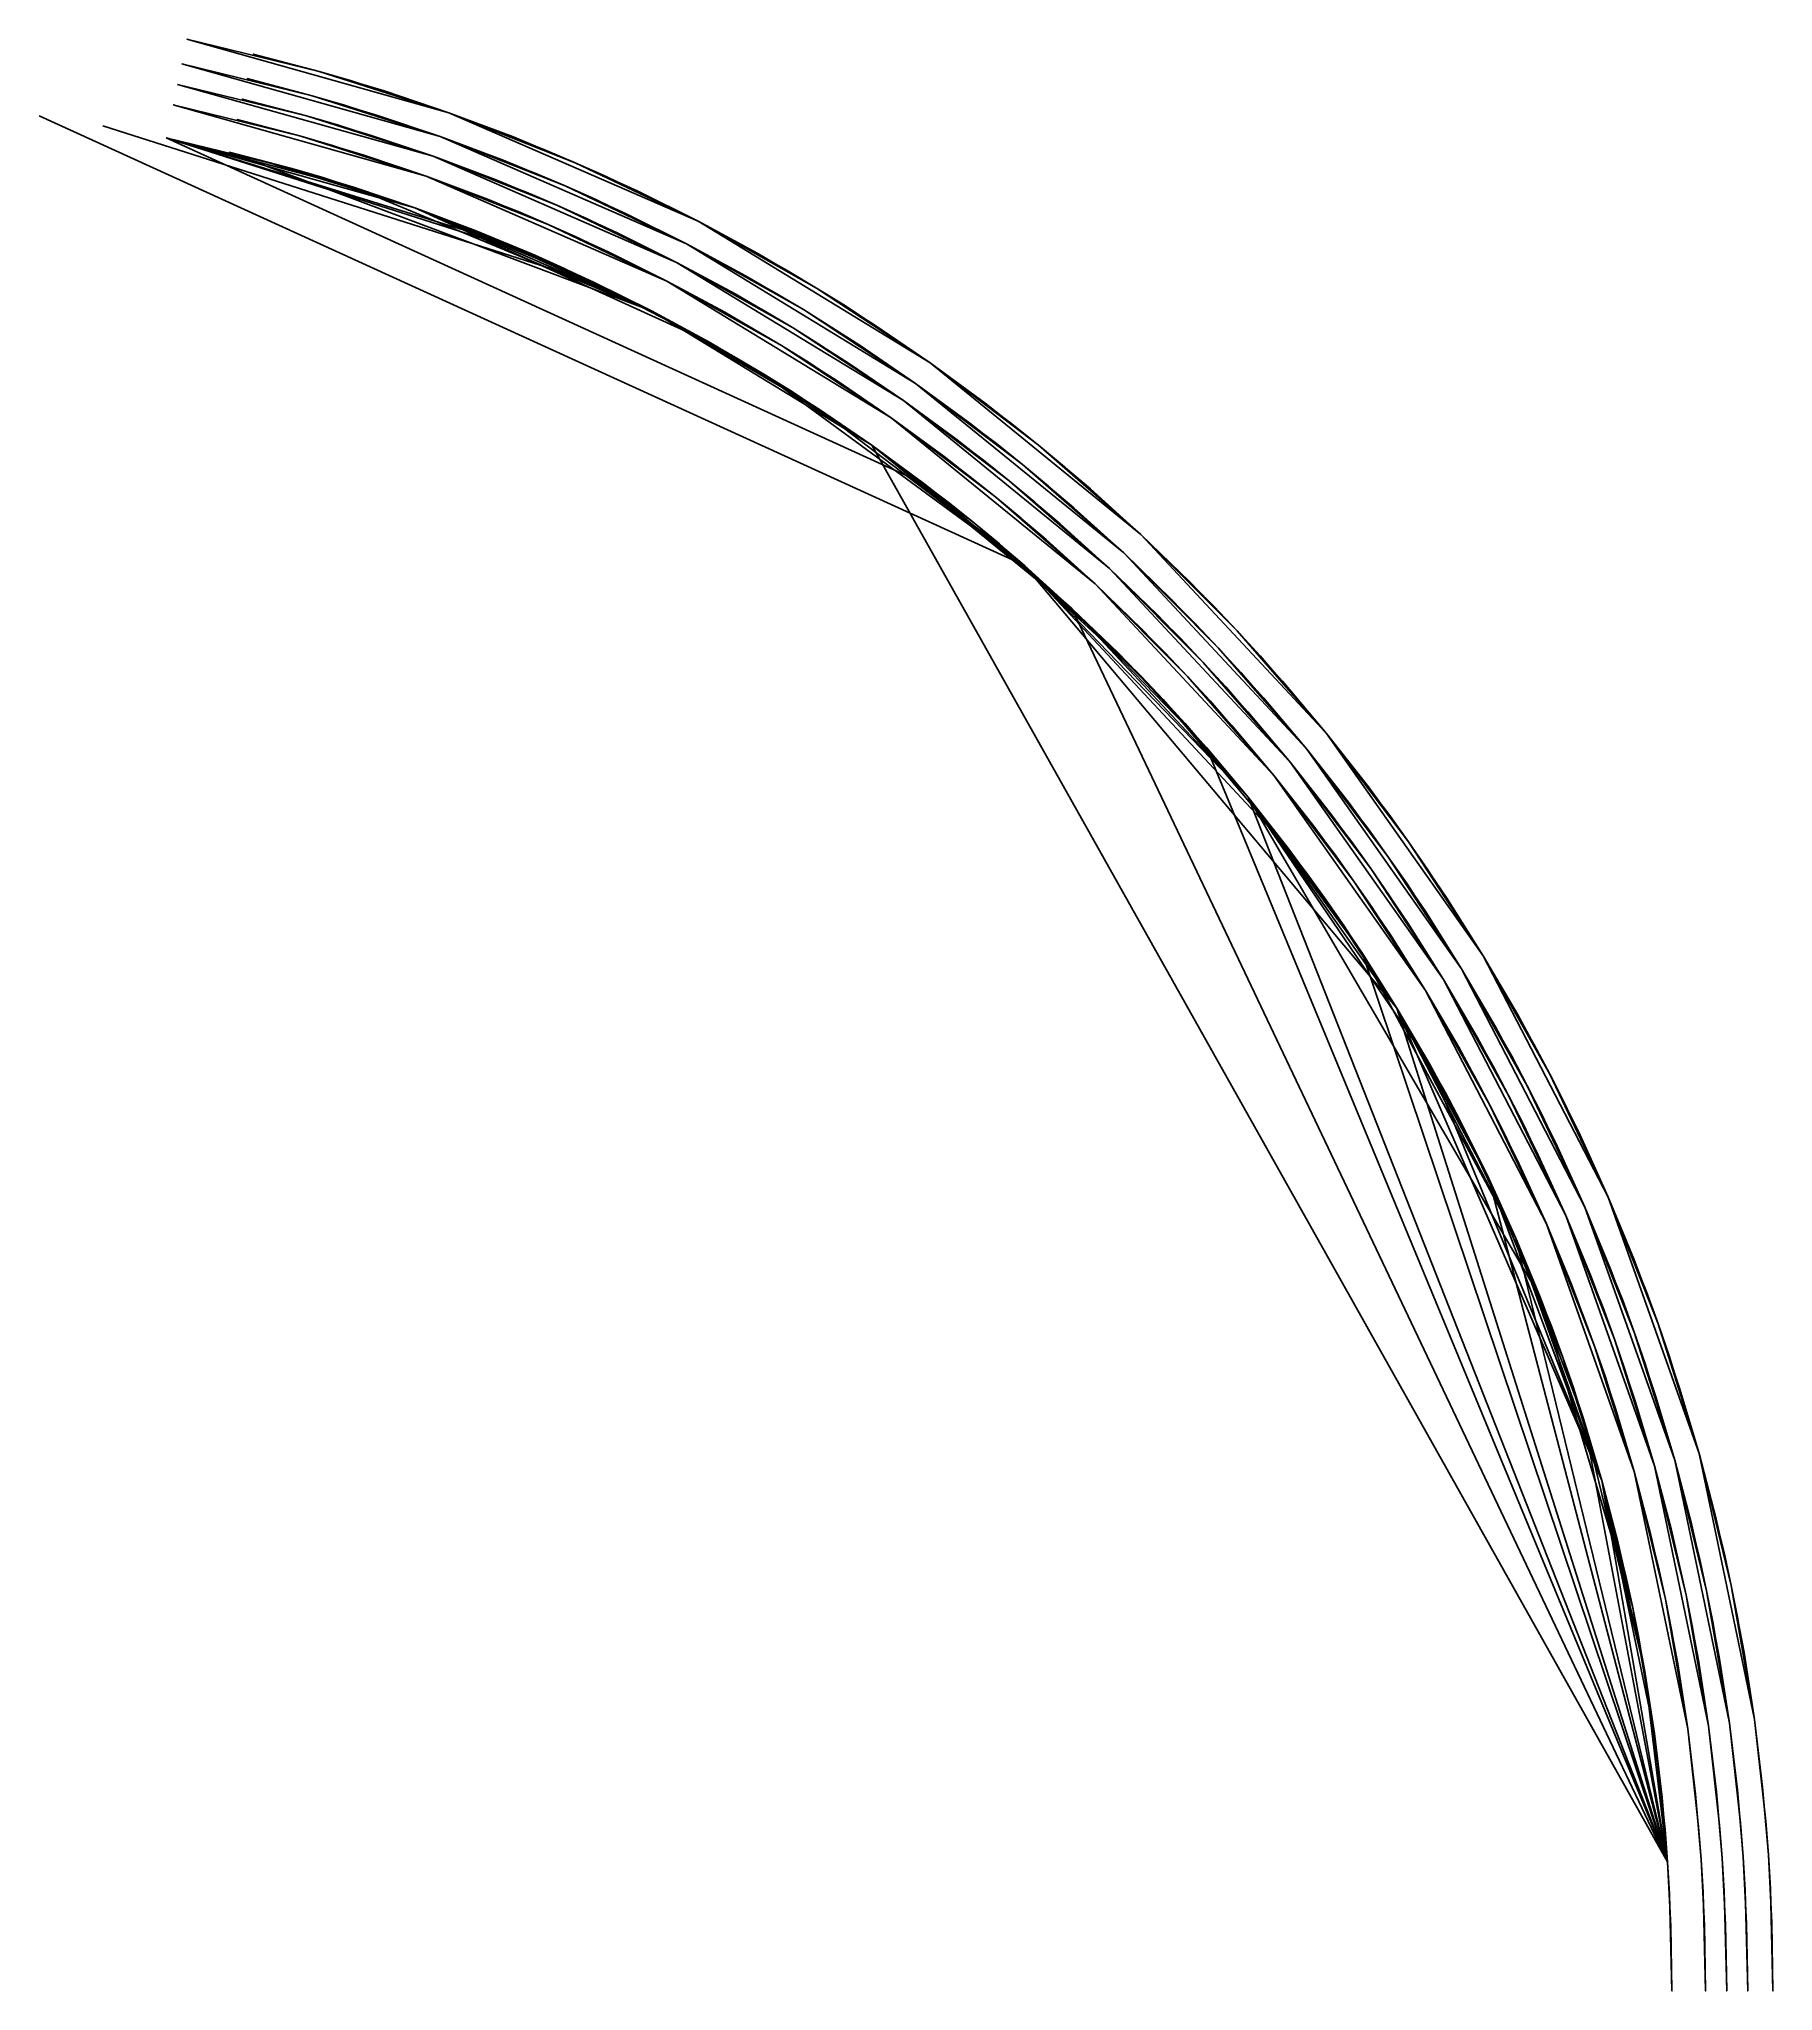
# Model space of a CAD drawing. Extents: x 3.1 to 23.7, y 0 to 23.2.
import ezdxf

# ---------------------------------------------------------------- set-up
doc = ezdxf.new("R2010")
doc.units = 0

msp = doc.modelspace()

# ---------------------------------------------------------------- linework, layer by layer
at = {"layer": 'Faces'}
for points in [[(4.848, 23.194), (4.848, 23.194), (7.958, 22.319), (6.418, 22.809, 1.092)], [(6.418, 22.809, 14.191), (7.192, 22.577, 13.646), (6.418, 22.809, 13.1), (5.636, 23.015, 13.646)], [(6.418, 22.809, 13.1), (7.192, 22.577, 12.554), (6.418, 22.809, 12.008), (5.636, 23.015, 12.554)], [(6.418, 22.809, 12.008), (7.192, 22.577, 11.462), (6.418, 22.809, 10.916), (5.636, 23.015, 11.462)], [(6.418, 22.809, 10.916), (7.192, 22.577, 10.371), (6.418, 22.809, 9.825), (5.636, 23.015, 10.371)], [(6.418, 22.809, 9.825), (7.192, 22.577, 9.279), (6.418, 22.809, 8.733), (5.636, 23.015, 9.279)], [(6.418, 22.809, 8.733), (7.192, 22.577, 8.187), (6.418, 22.809, 7.642), (5.636, 23.015, 8.187)], [(6.418, 22.809, 7.642), (7.192, 22.577, 7.096), (6.418, 22.809, 6.55), (5.636, 23.015, 7.096)], [(6.418, 22.809, 6.55), (7.192, 22.577, 6.004), (6.418, 22.809, 5.458), (5.636, 23.015, 6.004)], [(5.636, 23.015, 2.729), (6.418, 22.809, 1.82), (7.192, 22.577, 2.729), (6.418, 22.809, 3.275)], [(6.418, 22.809, 5.458), (7.192, 22.577, 4.912), (6.418, 22.809, 4.367), (5.636, 23.015, 4.912)], [(6.418, 22.809, 4.367), (7.192, 22.577, 3.821), (6.418, 22.809, 3.275), (5.636, 23.015, 3.821)], [(4.786, 22.9), (4.786, 22.9), (7.858, 22.036), (6.337, 22.52, 1.092)], [(4.786, 22.9), (4.786, 22.9), (7.858, 22.036), (6.337, 22.52, 1.092)], [(7.192, 22.577, 13.646), (7.958, 22.319, 13.1), (7.192, 22.577, 12.554), (6.418, 22.809, 13.1)], [(7.192, 22.577, 12.554), (7.958, 22.319, 12.008), (7.192, 22.577, 11.462), (6.418, 22.809, 12.008)], [(7.192, 22.577, 11.462), (7.958, 22.319, 10.916), (7.192, 22.577, 10.371), (6.418, 22.809, 10.916)], [(7.192, 22.577, 10.371), (7.958, 22.319, 9.825), (7.192, 22.577, 9.279), (6.418, 22.809, 9.825)], [(7.192, 22.577, 9.279), (7.958, 22.319, 8.733), (7.192, 22.577, 8.187), (6.418, 22.809, 8.733)], [(7.192, 22.577, 8.187), (7.958, 22.319, 7.642), (7.192, 22.577, 7.096), (6.418, 22.809, 7.642)], [(7.192, 22.577, 7.096), (7.958, 22.319, 6.55), (7.192, 22.577, 6.004), (6.418, 22.809, 6.55)], [(7.192, 22.577, 6.004), (7.958, 22.319, 5.458), (7.192, 22.577, 4.912), (6.418, 22.809, 5.458)], [(6.418, 22.809, 1.82), (6.805, 22.697, 1.365), (7.958, 22.319, 2.183), (7.192, 22.577, 2.729)], [(7.192, 22.577, 4.912), (7.958, 22.319, 4.367), (7.192, 22.577, 3.821), (6.418, 22.809, 4.367)], [(7.192, 22.577, 3.821), (7.958, 22.319, 3.275), (7.192, 22.577, 2.729), (6.418, 22.809, 3.275)], [(4.735, 22.655), (4.735, 22.655), (7.774, 21.801), (6.269, 22.28, 1.092)], [(4.735, 22.655), (4.735, 22.655), (7.774, 21.801), (6.269, 22.28, 1.092)], [(6.337, 22.52, 14.191), (7.101, 22.291, 13.646), (6.337, 22.52, 13.1), (5.564, 22.724, 13.646)], [(6.337, 22.52, 14.191), (7.101, 22.291, 13.646), (6.337, 22.52, 13.1), (5.564, 22.724, 13.646)], [(6.337, 22.52, 13.1), (7.101, 22.291, 12.554), (6.337, 22.52, 12.008), (5.564, 22.724, 12.554)], [(6.337, 22.52, 13.1), (7.101, 22.291, 12.554), (6.337, 22.52, 12.008), (5.564, 22.724, 12.554)], [(6.337, 22.52, 12.008), (7.101, 22.291, 11.462), (6.337, 22.52, 10.916), (5.564, 22.724, 11.462)], [(6.337, 22.52, 12.008), (7.101, 22.291, 11.462), (6.337, 22.52, 10.916), (5.564, 22.724, 11.462)], [(6.337, 22.52, 10.916), (7.101, 22.291, 10.371), (6.337, 22.52, 9.825), (5.564, 22.724, 10.371)], [(6.337, 22.52, 10.916), (7.101, 22.291, 10.371), (6.337, 22.52, 9.825), (5.564, 22.724, 10.371)], [(6.337, 22.52, 9.825), (7.101, 22.291, 9.279), (6.337, 22.52, 8.733), (5.564, 22.724, 9.279)], [(6.337, 22.52, 9.825), (7.101, 22.291, 9.279), (6.337, 22.52, 8.733), (5.564, 22.724, 9.279)], [(6.337, 22.52, 8.733), (7.101, 22.291, 8.187), (6.337, 22.52, 7.642), (5.564, 22.724, 8.187)], [(6.337, 22.52, 8.733), (7.101, 22.291, 8.187), (6.337, 22.52, 7.642), (5.564, 22.724, 8.187)], [(6.337, 22.52, 7.642), (7.101, 22.291, 7.096), (6.337, 22.52, 6.55), (5.564, 22.724, 7.096)], [(6.337, 22.52, 7.642), (7.101, 22.291, 7.096), (6.337, 22.52, 6.55), (5.564, 22.724, 7.096)], [(6.337, 22.52, 6.55), (7.101, 22.291, 6.004), (6.337, 22.52, 5.458), (5.564, 22.724, 6.004)], [(6.337, 22.52, 6.55), (7.101, 22.291, 6.004), (6.337, 22.52, 5.458), (5.564, 22.724, 6.004)], [(5.564, 22.724, 2.729), (6.337, 22.52, 1.82), (7.101, 22.291, 2.729), (6.337, 22.52, 3.275)], [(5.564, 22.724, 2.729), (6.337, 22.52, 1.82), (7.101, 22.291, 2.729), (6.337, 22.52, 3.275)], [(6.337, 22.52, 5.458), (7.101, 22.291, 4.912), (6.337, 22.52, 4.367), (5.564, 22.724, 4.912)], [(6.337, 22.52, 5.458), (7.101, 22.291, 4.912), (6.337, 22.52, 4.367), (5.564, 22.724, 4.912)], [(6.337, 22.52, 4.367), (7.101, 22.291, 3.821), (6.337, 22.52, 3.275), (5.564, 22.724, 3.821)], [(6.337, 22.52, 4.367), (7.101, 22.291, 3.821), (6.337, 22.52, 3.275), (5.564, 22.724, 3.821)], [(7.101, 22.291, 13.646), (7.858, 22.036, 13.1), (7.101, 22.291, 12.554), (6.337, 22.52, 13.1)], [(7.101, 22.291, 13.646), (7.858, 22.036, 13.1), (7.101, 22.291, 12.554), (6.337, 22.52, 13.1)], [(7.101, 22.291, 12.554), (7.858, 22.036, 12.008), (7.101, 22.291, 11.462), (6.337, 22.52, 12.008)], [(7.101, 22.291, 12.554), (7.858, 22.036, 12.008), (7.101, 22.291, 11.462), (6.337, 22.52, 12.008)], [(7.101, 22.291, 11.462), (7.858, 22.036, 10.916), (7.101, 22.291, 10.371), (6.337, 22.52, 10.916)], [(7.101, 22.291, 11.462), (7.858, 22.036, 10.916), (7.101, 22.291, 10.371), (6.337, 22.52, 10.916)], [(7.101, 22.291, 10.371), (7.858, 22.036, 9.825), (7.101, 22.291, 9.279), (6.337, 22.52, 9.825)], [(7.101, 22.291, 10.371), (7.858, 22.036, 9.825), (7.101, 22.291, 9.279), (6.337, 22.52, 9.825)], [(7.101, 22.291, 9.279), (7.858, 22.036, 8.733), (7.101, 22.291, 8.187), (6.337, 22.52, 8.733)], [(7.101, 22.291, 9.279), (7.858, 22.036, 8.733), (7.101, 22.291, 8.187), (6.337, 22.52, 8.733)], [(7.101, 22.291, 8.187), (7.858, 22.036, 7.642), (7.101, 22.291, 7.096), (6.337, 22.52, 7.642)], [(7.101, 22.291, 8.187), (7.858, 22.036, 7.642), (7.101, 22.291, 7.096), (6.337, 22.52, 7.642)], [(7.101, 22.291, 7.096), (7.858, 22.036, 6.55), (7.101, 22.291, 6.004), (6.337, 22.52, 6.55)], [(7.101, 22.291, 7.096), (7.858, 22.036, 6.55), (7.101, 22.291, 6.004), (6.337, 22.52, 6.55)], [(7.101, 22.291, 6.004), (7.858, 22.036, 5.458), (7.101, 22.291, 4.912), (6.337, 22.52, 5.458)], [(7.101, 22.291, 6.004), (7.858, 22.036, 5.458), (7.101, 22.291, 4.912), (6.337, 22.52, 5.458)], [(6.337, 22.52, 1.82), (6.719, 22.409, 1.365), (7.858, 22.036, 2.183), (7.101, 22.291, 2.729)], [(6.337, 22.52, 1.82), (6.719, 22.409, 1.365), (7.858, 22.036, 2.183), (7.101, 22.291, 2.729)], [(7.101, 22.291, 4.912), (7.858, 22.036, 4.367), (7.101, 22.291, 3.821), (6.337, 22.52, 4.367)], [(7.101, 22.291, 4.912), (7.858, 22.036, 4.367), (7.101, 22.291, 3.821), (6.337, 22.52, 4.367)], [(7.101, 22.291, 3.821), (7.858, 22.036, 3.275), (7.101, 22.291, 2.729), (6.337, 22.52, 3.275)], [(7.101, 22.291, 3.821), (7.858, 22.036, 3.275), (7.101, 22.291, 2.729), (6.337, 22.52, 3.275)], [(7.958, 22.319), (9.089, 21.882, 1.365), (7.958, 22.319, 2.183), (6.805, 22.697, 1.365)], [(7.958, 22.319, 14.191), (8.715, 22.034, 13.646), (7.958, 22.319, 13.1), (7.192, 22.577, 13.646)], [(7.958, 22.319, 13.1), (8.715, 22.034, 12.554), (7.958, 22.319, 12.008), (7.192, 22.577, 12.554)], [(7.958, 22.319, 12.008), (8.715, 22.034, 11.462), (7.958, 22.319, 10.916), (7.192, 22.577, 11.462)], [(7.958, 22.319, 10.916), (8.715, 22.034, 10.371), (7.958, 22.319, 9.825), (7.192, 22.577, 10.371)], [(7.958, 22.319, 9.825), (8.715, 22.034, 9.279), (7.958, 22.319, 8.733), (7.192, 22.577, 9.279)], [(7.958, 22.319, 8.733), (8.715, 22.034, 8.187), (7.958, 22.319, 7.642), (7.192, 22.577, 8.187)], [(7.958, 22.319, 7.642), (8.715, 22.034, 7.096), (7.958, 22.319, 6.55), (7.192, 22.577, 7.096)], [(7.958, 22.319, 6.55), (8.715, 22.034, 6.004), (7.958, 22.319, 5.458), (7.192, 22.577, 6.004)], [(7.958, 22.319, 2.183), (8.715, 22.034, 2.729), (7.958, 22.319, 3.275), (7.192, 22.577, 2.729)], [(7.958, 22.319, 5.458), (8.715, 22.034, 4.912), (7.958, 22.319, 4.367), (7.192, 22.577, 4.912)], [(7.958, 22.319, 4.367), (8.715, 22.034, 3.821), (7.958, 22.319, 3.275), (7.192, 22.577, 3.821)], [(4.684, 22.411), (4.684, 22.411), (7.69, 21.565), (6.201, 22.039, 1.092)], [(4.684, 22.411), (4.684, 22.411), (7.69, 21.565), (6.201, 22.039, 1.092)], [(6.269, 22.28, 14.191), (7.025, 22.053, 13.646), (6.269, 22.28, 13.1), (5.505, 22.481, 13.646)], [(6.269, 22.28, 14.191), (7.025, 22.053, 13.646), (6.269, 22.28, 13.1), (5.505, 22.481, 13.646)], [(6.269, 22.28, 13.1), (7.025, 22.053, 12.554), (6.269, 22.28, 12.008), (5.505, 22.481, 12.554)], [(6.269, 22.28, 13.1), (7.025, 22.053, 12.554), (6.269, 22.28, 12.008), (5.505, 22.481, 12.554)], [(6.269, 22.28, 12.008), (7.025, 22.053, 11.462), (6.269, 22.28, 10.916), (5.505, 22.481, 11.462)], [(6.269, 22.28, 12.008), (7.025, 22.053, 11.462), (6.269, 22.28, 10.916), (5.505, 22.481, 11.462)], [(6.269, 22.28, 10.916), (7.025, 22.053, 10.371), (6.269, 22.28, 9.825), (5.505, 22.481, 10.371)], [(6.269, 22.28, 10.916), (7.025, 22.053, 10.371), (6.269, 22.28, 9.825), (5.505, 22.481, 10.371)], [(6.269, 22.28, 9.825), (7.025, 22.053, 9.279), (6.269, 22.28, 8.733), (5.505, 22.481, 9.279)], [(6.269, 22.28, 9.825), (7.025, 22.053, 9.279), (6.269, 22.28, 8.733), (5.505, 22.481, 9.279)], [(6.269, 22.28, 8.733), (7.025, 22.053, 8.187), (6.269, 22.28, 7.642), (5.505, 22.481, 8.187)], [(6.269, 22.28, 8.733), (7.025, 22.053, 8.187), (6.269, 22.28, 7.642), (5.505, 22.481, 8.187)], [(6.269, 22.28, 7.642), (7.025, 22.053, 7.096), (6.269, 22.28, 6.55), (5.505, 22.481, 7.096)], [(6.269, 22.28, 7.642), (7.025, 22.053, 7.096), (6.269, 22.28, 6.55), (5.505, 22.481, 7.096)], [(6.269, 22.28, 6.55), (7.025, 22.053, 6.004), (6.269, 22.28, 5.458), (5.505, 22.481, 6.004)], [(6.269, 22.28, 6.55), (7.025, 22.053, 6.004), (6.269, 22.28, 5.458), (5.505, 22.481, 6.004)], [(5.505, 22.481, 2.729), (6.269, 22.28, 1.82), (7.025, 22.053, 2.729), (6.269, 22.28, 3.275)], [(5.505, 22.481, 2.729), (6.269, 22.28, 1.82), (7.025, 22.053, 2.729), (6.269, 22.28, 3.275)], [(6.269, 22.28, 5.458), (7.025, 22.053, 4.912), (6.269, 22.28, 4.367), (5.505, 22.481, 4.912)], [(6.269, 22.28, 5.458), (7.025, 22.053, 4.912), (6.269, 22.28, 4.367), (5.505, 22.481, 4.912)], [(6.269, 22.28, 4.367), (7.025, 22.053, 3.821), (6.269, 22.28, 3.275), (5.505, 22.481, 3.821)], [(6.269, 22.28, 4.367), (7.025, 22.053, 3.821), (6.269, 22.28, 3.275), (5.505, 22.481, 3.821)], [(7.025, 22.053, 13.646), (7.774, 21.801, 13.1), (7.025, 22.053, 12.554), (6.269, 22.28, 13.1)], [(7.025, 22.053, 13.646), (7.774, 21.801, 13.1), (7.025, 22.053, 12.554), (6.269, 22.28, 13.1)], [(7.025, 22.053, 12.554), (7.774, 21.801, 12.008), (7.025, 22.053, 11.462), (6.269, 22.28, 12.008)], [(7.025, 22.053, 12.554), (7.774, 21.801, 12.008), (7.025, 22.053, 11.462), (6.269, 22.28, 12.008)], [(7.025, 22.053, 11.462), (7.774, 21.801, 10.916), (7.025, 22.053, 10.371), (6.269, 22.28, 10.916)], [(7.025, 22.053, 11.462), (7.774, 21.801, 10.916), (7.025, 22.053, 10.371), (6.269, 22.28, 10.916)], [(7.025, 22.053, 10.371), (7.774, 21.801, 9.825), (7.025, 22.053, 9.279), (6.269, 22.28, 9.825)], [(7.025, 22.053, 10.371), (7.774, 21.801, 9.825), (7.025, 22.053, 9.279), (6.269, 22.28, 9.825)], [(7.025, 22.053, 9.279), (7.774, 21.801, 8.733), (7.025, 22.053, 8.187), (6.269, 22.28, 8.733)], [(7.025, 22.053, 9.279), (7.774, 21.801, 8.733), (7.025, 22.053, 8.187), (6.269, 22.28, 8.733)], [(7.025, 22.053, 8.187), (7.774, 21.801, 7.642), (7.025, 22.053, 7.096), (6.269, 22.28, 7.642)], [(7.025, 22.053, 8.187), (7.774, 21.801, 7.642), (7.025, 22.053, 7.096), (6.269, 22.28, 7.642)], [(7.025, 22.053, 7.096), (7.774, 21.801, 6.55), (7.025, 22.053, 6.004), (6.269, 22.28, 6.55)], [(7.025, 22.053, 7.096), (7.774, 21.801, 6.55), (7.025, 22.053, 6.004), (6.269, 22.28, 6.55)], [(7.025, 22.053, 6.004), (7.774, 21.801, 5.458), (7.025, 22.053, 4.912), (6.269, 22.28, 5.458)], [(7.025, 22.053, 6.004), (7.774, 21.801, 5.458), (7.025, 22.053, 4.912), (6.269, 22.28, 5.458)], [(6.269, 22.28, 1.82), (6.647, 22.17, 1.365), (7.774, 21.801, 2.183), (7.025, 22.053, 2.729)], [(6.269, 22.28, 1.82), (6.647, 22.17, 1.365), (7.774, 21.801, 2.183), (7.025, 22.053, 2.729)], [(7.025, 22.053, 4.912), (7.774, 21.801, 4.367), (7.025, 22.053, 3.821), (6.269, 22.28, 4.367)], [(7.025, 22.053, 4.912), (7.774, 21.801, 4.367), (7.025, 22.053, 3.821), (6.269, 22.28, 4.367)], [(7.025, 22.053, 3.821), (7.774, 21.801, 3.275), (7.025, 22.053, 2.729), (6.269, 22.28, 3.275)], [(7.025, 22.053, 3.821), (7.774, 21.801, 3.275), (7.025, 22.053, 2.729), (6.269, 22.28, 3.275)], [(7.858, 22.036), (8.974, 21.605, 1.365), (7.858, 22.036, 2.183), (6.719, 22.409, 1.365)], [(7.858, 22.036), (8.974, 21.605, 1.365), (7.858, 22.036, 2.183), (6.719, 22.409, 1.365)], [(7.858, 22.036, 14.191), (8.604, 21.755, 13.646), (7.858, 22.036, 13.1), (7.101, 22.291, 13.646)], [(7.858, 22.036, 14.191), (8.604, 21.755, 13.646), (7.858, 22.036, 13.1), (7.101, 22.291, 13.646)], [(7.858, 22.036, 13.1), (8.604, 21.755, 12.554), (7.858, 22.036, 12.008), (7.101, 22.291, 12.554)], [(7.858, 22.036, 13.1), (8.604, 21.755, 12.554), (7.858, 22.036, 12.008), (7.101, 22.291, 12.554)], [(7.858, 22.036, 12.008), (8.604, 21.755, 11.462), (7.858, 22.036, 10.916), (7.101, 22.291, 11.462)], [(7.858, 22.036, 12.008), (8.604, 21.755, 11.462), (7.858, 22.036, 10.916), (7.101, 22.291, 11.462)], [(7.858, 22.036, 10.916), (8.604, 21.755, 10.371), (7.858, 22.036, 9.825), (7.101, 22.291, 10.371)], [(7.858, 22.036, 10.916), (8.604, 21.755, 10.371), (7.858, 22.036, 9.825), (7.101, 22.291, 10.371)], [(7.858, 22.036, 9.825), (8.604, 21.755, 9.279), (7.858, 22.036, 8.733), (7.101, 22.291, 9.279)], [(7.858, 22.036, 9.825), (8.604, 21.755, 9.279), (7.858, 22.036, 8.733), (7.101, 22.291, 9.279)], [(7.858, 22.036, 8.733), (8.604, 21.755, 8.187), (7.858, 22.036, 7.642), (7.101, 22.291, 8.187)], [(7.858, 22.036, 8.733), (8.604, 21.755, 8.187), (7.858, 22.036, 7.642), (7.101, 22.291, 8.187)], [(7.858, 22.036, 7.642), (8.604, 21.755, 7.096), (7.858, 22.036, 6.55), (7.101, 22.291, 7.096)], [(7.858, 22.036, 7.642), (8.604, 21.755, 7.096), (7.858, 22.036, 6.55), (7.101, 22.291, 7.096)], [(7.858, 22.036, 6.55), (8.604, 21.755, 6.004), (7.858, 22.036, 5.458), (7.101, 22.291, 6.004)], [(7.858, 22.036, 6.55), (8.604, 21.755, 6.004), (7.858, 22.036, 5.458), (7.101, 22.291, 6.004)], [(7.858, 22.036, 2.183), (8.604, 21.755, 2.729), (7.858, 22.036, 3.275), (7.101, 22.291, 2.729)], [(7.858, 22.036, 2.183), (8.604, 21.755, 2.729), (7.858, 22.036, 3.275), (7.101, 22.291, 2.729)], [(7.858, 22.036, 5.458), (8.604, 21.755, 4.912), (7.858, 22.036, 4.367), (7.101, 22.291, 4.912)], [(7.858, 22.036, 5.458), (8.604, 21.755, 4.912), (7.858, 22.036, 4.367), (7.101, 22.291, 4.912)], [(7.858, 22.036, 4.367), (8.604, 21.755, 3.821), (7.858, 22.036, 3.275), (7.101, 22.291, 3.821)], [(7.858, 22.036, 4.367), (8.604, 21.755, 3.821), (7.858, 22.036, 3.275), (7.101, 22.291, 3.821)], [(8.715, 22.034, 13.646), (9.462, 21.724, 13.1), (8.715, 22.034, 12.554), (7.958, 22.319, 13.1)], [(8.715, 22.034, 12.554), (9.462, 21.724, 12.008), (8.715, 22.034, 11.462), (7.958, 22.319, 12.008)], [(8.715, 22.034, 11.462), (9.462, 21.724, 10.916), (8.715, 22.034, 10.371), (7.958, 22.319, 10.916)], [(8.715, 22.034, 10.371), (9.462, 21.724, 9.825), (8.715, 22.034, 9.279), (7.958, 22.319, 9.825)], [(8.715, 22.034, 9.279), (9.462, 21.724, 8.733), (8.715, 22.034, 8.187), (7.958, 22.319, 8.733)], [(8.715, 22.034, 8.187), (9.462, 21.724, 7.642), (8.715, 22.034, 7.096), (7.958, 22.319, 7.642)], [(8.715, 22.034, 7.096), (9.462, 21.724, 6.55), (8.715, 22.034, 6.004), (7.958, 22.319, 6.55)], [(8.715, 22.034, 6.004), (9.462, 21.724, 5.458), (8.715, 22.034, 4.912), (7.958, 22.319, 5.458)], [(7.958, 22.319), (10.921, 21.028), (10.921, 21.028), (9.462, 21.724, 1.092)], [(8.715, 22.034, 4.912), (9.462, 21.724, 4.367), (8.715, 22.034, 3.821), (7.958, 22.319, 4.367)], [(8.715, 22.034, 3.821), (9.462, 21.724, 3.275), (8.715, 22.034, 2.729), (7.958, 22.319, 3.275)], [(6.201, 22.039, 14.191), (6.949, 21.815, 13.646), (6.201, 22.039, 13.1), (5.445, 22.238, 13.646)], [(6.201, 22.039, 14.191), (6.949, 21.815, 13.646), (6.201, 22.039, 13.1), (5.445, 22.238, 13.646)], [(6.201, 22.039, 13.1), (6.949, 21.815, 12.554), (6.201, 22.039, 12.008), (5.445, 22.238, 12.554)], [(6.201, 22.039, 13.1), (6.949, 21.815, 12.554), (6.201, 22.039, 12.008), (5.445, 22.238, 12.554)], [(6.201, 22.039, 12.008), (6.949, 21.815, 11.462), (6.201, 22.039, 10.916), (5.445, 22.238, 11.462)], [(6.201, 22.039, 12.008), (6.949, 21.815, 11.462), (6.201, 22.039, 10.916), (5.445, 22.238, 11.462)], [(6.201, 22.039, 10.916), (6.949, 21.815, 10.371), (6.201, 22.039, 9.825), (5.445, 22.238, 10.371)], [(6.201, 22.039, 10.916), (6.949, 21.815, 10.371), (6.201, 22.039, 9.825), (5.445, 22.238, 10.371)], [(6.201, 22.039, 9.825), (6.949, 21.815, 9.279), (6.201, 22.039, 8.733), (5.445, 22.238, 9.279)], [(6.201, 22.039, 9.825), (6.949, 21.815, 9.279), (6.201, 22.039, 8.733), (5.445, 22.238, 9.279)], [(6.201, 22.039, 8.733), (6.949, 21.815, 8.187), (6.201, 22.039, 7.642), (5.445, 22.238, 8.187)], [(6.201, 22.039, 8.733), (6.949, 21.815, 8.187), (6.201, 22.039, 7.642), (5.445, 22.238, 8.187)], [(6.201, 22.039, 7.642), (6.949, 21.815, 7.096), (6.201, 22.039, 6.55), (5.445, 22.238, 7.096)], [(6.201, 22.039, 7.642), (6.949, 21.815, 7.096), (6.201, 22.039, 6.55), (5.445, 22.238, 7.096)], [(6.201, 22.039, 6.55), (6.949, 21.815, 6.004), (6.201, 22.039, 5.458), (5.445, 22.238, 6.004)], [(6.201, 22.039, 6.55), (6.949, 21.815, 6.004), (6.201, 22.039, 5.458), (5.445, 22.238, 6.004)], [(5.445, 22.238, 2.729), (6.201, 22.039, 1.82), (6.949, 21.815, 2.729), (6.201, 22.039, 3.275)], [(5.445, 22.238, 2.729), (6.201, 22.039, 1.82), (6.949, 21.815, 2.729), (6.201, 22.039, 3.275)], [(6.201, 22.039, 5.458), (6.949, 21.815, 4.912), (6.201, 22.039, 4.367), (5.445, 22.238, 4.912)], [(6.201, 22.039, 5.458), (6.949, 21.815, 4.912), (6.201, 22.039, 4.367), (5.445, 22.238, 4.912)], [(6.201, 22.039, 4.367), (6.949, 21.815, 3.821), (6.201, 22.039, 3.275), (5.445, 22.238, 3.821)], [(6.201, 22.039, 4.367), (6.949, 21.815, 3.821), (6.201, 22.039, 3.275), (5.445, 22.238, 3.821)], [(6.949, 21.815, 13.646), (7.69, 21.565, 13.1), (6.949, 21.815, 12.554), (6.201, 22.039, 13.1)], [(6.949, 21.815, 13.646), (7.69, 21.565, 13.1), (6.949, 21.815, 12.554), (6.201, 22.039, 13.1)], [(6.949, 21.815, 12.554), (7.69, 21.565, 12.008), (6.949, 21.815, 11.462), (6.201, 22.039, 12.008)], [(6.949, 21.815, 12.554), (7.69, 21.565, 12.008), (6.949, 21.815, 11.462), (6.201, 22.039, 12.008)], [(6.949, 21.815, 11.462), (7.69, 21.565, 10.916), (6.949, 21.815, 10.371), (6.201, 22.039, 10.916)], [(6.949, 21.815, 11.462), (7.69, 21.565, 10.916), (6.949, 21.815, 10.371), (6.201, 22.039, 10.916)], [(6.949, 21.815, 10.371), (7.69, 21.565, 9.825), (6.949, 21.815, 9.279), (6.201, 22.039, 9.825)], [(6.949, 21.815, 10.371), (7.69, 21.565, 9.825), (6.949, 21.815, 9.279), (6.201, 22.039, 9.825)], [(6.949, 21.815, 9.279), (7.69, 21.565, 8.733), (6.949, 21.815, 8.187), (6.201, 22.039, 8.733)], [(6.949, 21.815, 9.279), (7.69, 21.565, 8.733), (6.949, 21.815, 8.187), (6.201, 22.039, 8.733)], [(6.949, 21.815, 8.187), (7.69, 21.565, 7.642), (6.949, 21.815, 7.096), (6.201, 22.039, 7.642)], [(6.949, 21.815, 8.187), (7.69, 21.565, 7.642), (6.949, 21.815, 7.096), (6.201, 22.039, 7.642)], [(6.949, 21.815, 7.096), (7.69, 21.565, 6.55), (6.949, 21.815, 6.004), (6.201, 22.039, 6.55)], [(6.949, 21.815, 7.096), (7.69, 21.565, 6.55), (6.949, 21.815, 6.004), (6.201, 22.039, 6.55)], [(6.949, 21.815, 6.004), (7.69, 21.565, 5.458), (6.949, 21.815, 4.912), (6.201, 22.039, 5.458)], [(6.949, 21.815, 6.004), (7.69, 21.565, 5.458), (6.949, 21.815, 4.912), (6.201, 22.039, 5.458)], [(6.201, 22.039, 1.82), (6.576, 21.93, 1.365), (7.69, 21.565, 2.183), (6.949, 21.815, 2.729)], [(6.201, 22.039, 1.82), (6.576, 21.93, 1.365), (7.69, 21.565, 2.183), (6.949, 21.815, 2.729)], [(6.949, 21.815, 4.912), (7.69, 21.565, 4.367), (6.949, 21.815, 3.821), (6.201, 22.039, 4.367)], [(6.949, 21.815, 4.912), (7.69, 21.565, 4.367), (6.949, 21.815, 3.821), (6.201, 22.039, 4.367)], [(6.949, 21.815, 3.821), (7.69, 21.565, 3.275), (6.949, 21.815, 2.729), (6.201, 22.039, 3.275)], [(6.949, 21.815, 3.821), (7.69, 21.565, 3.275), (6.949, 21.815, 2.729), (6.201, 22.039, 3.275)], [(7.774, 21.801), (8.878, 21.374, 1.365), (7.774, 21.801, 2.183), (6.647, 22.17, 1.365)], [(7.774, 21.801), (8.878, 21.374, 1.365), (7.774, 21.801, 2.183), (6.647, 22.17, 1.365)], [(7.774, 21.801, 14.191), (8.512, 21.523, 13.646), (7.774, 21.801, 13.1), (7.025, 22.053, 13.646)], [(7.774, 21.801, 14.191), (8.512, 21.523, 13.646), (7.774, 21.801, 13.1), (7.025, 22.053, 13.646)], [(7.774, 21.801, 13.1), (8.512, 21.523, 12.554), (7.774, 21.801, 12.008), (7.025, 22.053, 12.554)], [(7.774, 21.801, 13.1), (8.512, 21.523, 12.554), (7.774, 21.801, 12.008), (7.025, 22.053, 12.554)], [(7.774, 21.801, 12.008), (8.512, 21.523, 11.462), (7.774, 21.801, 10.916), (7.025, 22.053, 11.462)], [(7.774, 21.801, 12.008), (8.512, 21.523, 11.462), (7.774, 21.801, 10.916), (7.025, 22.053, 11.462)], [(7.774, 21.801, 10.916), (8.512, 21.523, 10.371), (7.774, 21.801, 9.825), (7.025, 22.053, 10.371)], [(7.774, 21.801, 10.916), (8.512, 21.523, 10.371), (7.774, 21.801, 9.825), (7.025, 22.053, 10.371)], [(7.774, 21.801, 9.825), (8.512, 21.523, 9.279), (7.774, 21.801, 8.733), (7.025, 22.053, 9.279)], [(7.774, 21.801, 9.825), (8.512, 21.523, 9.279), (7.774, 21.801, 8.733), (7.025, 22.053, 9.279)], [(7.774, 21.801, 8.733), (8.512, 21.523, 8.187), (7.774, 21.801, 7.642), (7.025, 22.053, 8.187)], [(7.774, 21.801, 8.733), (8.512, 21.523, 8.187), (7.774, 21.801, 7.642), (7.025, 22.053, 8.187)], [(7.774, 21.801, 7.642), (8.512, 21.523, 7.096), (7.774, 21.801, 6.55), (7.025, 22.053, 7.096)], [(7.774, 21.801, 7.642), (8.512, 21.523, 7.096), (7.774, 21.801, 6.55), (7.025, 22.053, 7.096)], [(7.774, 21.801, 6.55), (8.512, 21.523, 6.004), (7.774, 21.801, 5.458), (7.025, 22.053, 6.004)], [(7.774, 21.801, 6.55), (8.512, 21.523, 6.004), (7.774, 21.801, 5.458), (7.025, 22.053, 6.004)], [(7.774, 21.801, 2.183), (8.512, 21.523, 2.729), (7.774, 21.801, 3.275), (7.025, 22.053, 2.729)], [(7.774, 21.801, 2.183), (8.512, 21.523, 2.729), (7.774, 21.801, 3.275), (7.025, 22.053, 2.729)], [(7.774, 21.801, 5.458), (8.512, 21.523, 4.912), (7.774, 21.801, 4.367), (7.025, 22.053, 4.912)], [(7.774, 21.801, 5.458), (8.512, 21.523, 4.912), (7.774, 21.801, 4.367), (7.025, 22.053, 4.912)], [(7.774, 21.801, 4.367), (8.512, 21.523, 3.821), (7.774, 21.801, 3.275), (7.025, 22.053, 3.821)], [(7.774, 21.801, 4.367), (8.512, 21.523, 3.821), (7.774, 21.801, 3.275), (7.025, 22.053, 3.821)], [(8.604, 21.755, 13.646), (9.342, 21.449, 13.1), (8.604, 21.755, 12.554), (7.858, 22.036, 13.1)], [(8.604, 21.755, 13.646), (9.342, 21.449, 13.1), (8.604, 21.755, 12.554), (7.858, 22.036, 13.1)], [(8.604, 21.755, 12.554), (9.342, 21.449, 12.008), (8.604, 21.755, 11.462), (7.858, 22.036, 12.008)], [(8.604, 21.755, 12.554), (9.342, 21.449, 12.008), (8.604, 21.755, 11.462), (7.858, 22.036, 12.008)], [(8.604, 21.755, 11.462), (9.342, 21.449, 10.916), (8.604, 21.755, 10.371), (7.858, 22.036, 10.916)], [(8.604, 21.755, 11.462), (9.342, 21.449, 10.916), (8.604, 21.755, 10.371), (7.858, 22.036, 10.916)], [(8.604, 21.755, 10.371), (9.342, 21.449, 9.825), (8.604, 21.755, 9.279), (7.858, 22.036, 9.825)], [(8.604, 21.755, 10.371), (9.342, 21.449, 9.825), (8.604, 21.755, 9.279), (7.858, 22.036, 9.825)], [(8.604, 21.755, 9.279), (9.342, 21.449, 8.733), (8.604, 21.755, 8.187), (7.858, 22.036, 8.733)], [(8.604, 21.755, 9.279), (9.342, 21.449, 8.733), (8.604, 21.755, 8.187), (7.858, 22.036, 8.733)], [(8.604, 21.755, 8.187), (9.342, 21.449, 7.642), (8.604, 21.755, 7.096), (7.858, 22.036, 7.642)], [(8.604, 21.755, 8.187), (9.342, 21.449, 7.642), (8.604, 21.755, 7.096), (7.858, 22.036, 7.642)], [(8.604, 21.755, 7.096), (9.342, 21.449, 6.55), (8.604, 21.755, 6.004), (7.858, 22.036, 6.55)], [(8.604, 21.755, 7.096), (9.342, 21.449, 6.55), (8.604, 21.755, 6.004), (7.858, 22.036, 6.55)], [(8.604, 21.755, 6.004), (9.342, 21.449, 5.458), (8.604, 21.755, 4.912), (7.858, 22.036, 5.458)], [(8.604, 21.755, 6.004), (9.342, 21.449, 5.458), (8.604, 21.755, 4.912), (7.858, 22.036, 5.458)], [(7.858, 22.036), (10.783, 20.762), (10.783, 20.762), (9.342, 21.449, 1.092)], [(7.858, 22.036), (10.783, 20.762), (10.783, 20.762), (9.342, 21.449, 1.092)], [(8.604, 21.755, 4.912), (9.342, 21.449, 4.367), (8.604, 21.755, 3.821), (7.858, 22.036, 4.367)], [(8.604, 21.755, 4.912), (9.342, 21.449, 4.367), (8.604, 21.755, 3.821), (7.858, 22.036, 4.367)], [(8.604, 21.755, 3.821), (9.342, 21.449, 3.275), (8.604, 21.755, 2.729), (7.858, 22.036, 3.275)], [(8.604, 21.755, 3.821), (9.342, 21.449, 3.275), (8.604, 21.755, 2.729), (7.858, 22.036, 3.275)], [(4.602, 22.019), (4.602, 22.019), (7.555, 21.188), (6.093, 21.654, 1.092)], [(6.093, 21.654, 14.191), (6.828, 21.434, 13.646), (6.093, 21.654, 13.1), (5.35, 21.849, 13.646)], [(6.093, 21.654, 13.1), (6.828, 21.434, 12.554), (6.093, 21.654, 12.008), (5.35, 21.849, 12.554)], [(6.093, 21.654, 12.008), (6.828, 21.434, 11.462), (6.093, 21.654, 10.916), (5.35, 21.849, 11.462)], [(6.093, 21.654, 10.916), (6.828, 21.434, 10.371), (6.093, 21.654, 9.825), (5.35, 21.849, 10.371)], [(6.093, 21.654, 9.825), (6.828, 21.434, 9.279), (6.093, 21.654, 8.733), (5.35, 21.849, 9.279)], [(6.093, 21.654, 8.733), (6.828, 21.434, 8.187), (6.093, 21.654, 7.642), (5.35, 21.849, 8.187)], [(6.093, 21.654, 7.642), (6.828, 21.434, 7.096), (6.093, 21.654, 6.55), (5.35, 21.849, 7.096)], [(6.093, 21.654, 6.55), (6.828, 21.434, 6.004), (6.093, 21.654, 5.458), (5.35, 21.849, 6.004)], [(5.35, 21.849, 2.729), (6.093, 21.654, 1.82), (6.828, 21.434, 2.729), (6.093, 21.654, 3.275)], [(6.093, 21.654, 5.458), (6.828, 21.434, 4.912), (6.093, 21.654, 4.367), (5.35, 21.849, 4.912)], [(6.093, 21.654, 4.367), (6.828, 21.434, 3.821), (6.093, 21.654, 3.275), (5.35, 21.849, 3.821)], [(7.69, 21.565), (8.782, 21.144, 1.365), (7.69, 21.565, 2.183), (6.576, 21.93, 1.365)], [(7.69, 21.565), (8.782, 21.144, 1.365), (7.69, 21.565, 2.183), (6.576, 21.93, 1.365)], [(7.69, 21.565, 14.191), (8.42, 21.29, 13.646), (7.69, 21.565, 13.1), (6.949, 21.815, 13.646)], [(7.69, 21.565, 14.191), (8.42, 21.29, 13.646), (7.69, 21.565, 13.1), (6.949, 21.815, 13.646)], [(7.69, 21.565, 13.1), (8.42, 21.29, 12.554), (7.69, 21.565, 12.008), (6.949, 21.815, 12.554)], [(7.69, 21.565, 13.1), (8.42, 21.29, 12.554), (7.69, 21.565, 12.008), (6.949, 21.815, 12.554)], [(7.69, 21.565, 12.008), (8.42, 21.29, 11.462), (7.69, 21.565, 10.916), (6.949, 21.815, 11.462)], [(7.69, 21.565, 12.008), (8.42, 21.29, 11.462), (7.69, 21.565, 10.916), (6.949, 21.815, 11.462)], [(7.69, 21.565, 10.916), (8.42, 21.29, 10.371), (7.69, 21.565, 9.825), (6.949, 21.815, 10.371)], [(7.69, 21.565, 10.916), (8.42, 21.29, 10.371), (7.69, 21.565, 9.825), (6.949, 21.815, 10.371)], [(7.69, 21.565, 9.825), (8.42, 21.29, 9.279), (7.69, 21.565, 8.733), (6.949, 21.815, 9.279)], [(7.69, 21.565, 9.825), (8.42, 21.29, 9.279), (7.69, 21.565, 8.733), (6.949, 21.815, 9.279)], [(7.69, 21.565, 8.733), (8.42, 21.29, 8.187), (7.69, 21.565, 7.642), (6.949, 21.815, 8.187)], [(7.69, 21.565, 8.733), (8.42, 21.29, 8.187), (7.69, 21.565, 7.642), (6.949, 21.815, 8.187)], [(7.69, 21.565, 7.642), (8.42, 21.29, 7.096), (7.69, 21.565, 6.55), (6.949, 21.815, 7.096)], [(7.69, 21.565, 7.642), (8.42, 21.29, 7.096), (7.69, 21.565, 6.55), (6.949, 21.815, 7.096)], [(7.69, 21.565, 6.55), (8.42, 21.29, 6.004), (7.69, 21.565, 5.458), (6.949, 21.815, 6.004)], [(7.69, 21.565, 6.55), (8.42, 21.29, 6.004), (7.69, 21.565, 5.458), (6.949, 21.815, 6.004)], [(7.69, 21.565, 2.183), (8.42, 21.29, 2.729), (7.69, 21.565, 3.275), (6.949, 21.815, 2.729)], [(7.69, 21.565, 2.183), (8.42, 21.29, 2.729), (7.69, 21.565, 3.275), (6.949, 21.815, 2.729)], [(7.69, 21.565, 5.458), (8.42, 21.29, 4.912), (7.69, 21.565, 4.367), (6.949, 21.815, 4.912)], [(7.69, 21.565, 5.458), (8.42, 21.29, 4.912), (7.69, 21.565, 4.367), (6.949, 21.815, 4.912)], [(7.69, 21.565, 4.367), (8.42, 21.29, 3.821), (7.69, 21.565, 3.275), (6.949, 21.815, 3.821)], [(7.69, 21.565, 4.367), (8.42, 21.29, 3.821), (7.69, 21.565, 3.275), (6.949, 21.815, 3.821)], [(9.462, 21.724, 14.191), (10.197, 21.389, 13.646), (9.462, 21.724, 13.1), (8.715, 22.034, 13.646)], [(9.462, 21.724, 13.1), (10.197, 21.389, 12.554), (9.462, 21.724, 12.008), (8.715, 22.034, 12.554)], [(9.462, 21.724, 12.008), (10.197, 21.389, 11.462), (9.462, 21.724, 10.916), (8.715, 22.034, 11.462)], [(9.462, 21.724, 10.916), (10.197, 21.389, 10.371), (9.462, 21.724, 9.825), (8.715, 22.034, 10.371)], [(9.462, 21.724, 9.825), (10.197, 21.389, 9.279), (9.462, 21.724, 8.733), (8.715, 22.034, 9.279)], [(9.462, 21.724, 8.733), (10.197, 21.389, 8.187), (9.462, 21.724, 7.642), (8.715, 22.034, 8.187)], [(9.462, 21.724, 7.642), (10.197, 21.389, 7.096), (9.462, 21.724, 6.55), (8.715, 22.034, 7.096)], [(9.462, 21.724, 6.55), (10.197, 21.389, 6.004), (9.462, 21.724, 5.458), (8.715, 22.034, 6.004)], [(8.715, 22.034, 2.729), (9.462, 21.724, 1.82), (10.197, 21.389, 2.729), (9.462, 21.724, 3.275)], [(9.462, 21.724, 5.458), (10.197, 21.389, 4.912), (9.462, 21.724, 4.367), (8.715, 22.034, 4.912)], [(9.462, 21.724, 4.367), (10.197, 21.389, 3.821), (9.462, 21.724, 3.275), (8.715, 22.034, 3.821)], [(9.089, 21.882, 1.365), (9.462, 21.724, 1.092), (9.83, 21.56, 1.365), (9.462, 21.724, 1.82)], [(6.828, 21.434, 13.646), (7.555, 21.188, 13.1), (6.828, 21.434, 12.554), (6.093, 21.654, 13.1)], [(6.828, 21.434, 12.554), (7.555, 21.188, 12.008), (6.828, 21.434, 11.462), (6.093, 21.654, 12.008)], [(6.828, 21.434, 11.462), (7.555, 21.188, 10.916), (6.828, 21.434, 10.371), (6.093, 21.654, 10.916)], [(6.828, 21.434, 10.371), (7.555, 21.188, 9.825), (6.828, 21.434, 9.279), (6.093, 21.654, 9.825)], [(6.828, 21.434, 9.279), (7.555, 21.188, 8.733), (6.828, 21.434, 8.187), (6.093, 21.654, 8.733)], [(6.828, 21.434, 8.187), (7.555, 21.188, 7.642), (6.828, 21.434, 7.096), (6.093, 21.654, 7.642)], [(6.828, 21.434, 7.096), (7.555, 21.188, 6.55), (6.828, 21.434, 6.004), (6.093, 21.654, 6.55)], [(6.828, 21.434, 6.004), (7.555, 21.188, 5.458), (6.828, 21.434, 4.912), (6.093, 21.654, 5.458)], [(6.093, 21.654, 1.82), (6.461, 21.547, 1.365), (7.555, 21.188, 2.183), (6.828, 21.434, 2.729)], [(6.828, 21.434, 4.912), (7.555, 21.188, 4.367), (6.828, 21.434, 3.821), (6.093, 21.654, 4.367)], [(6.828, 21.434, 3.821), (7.555, 21.188, 3.275), (6.828, 21.434, 2.729), (6.093, 21.654, 3.275)], [(8.512, 21.523, 13.646), (9.242, 21.22, 13.1), (8.512, 21.523, 12.554), (7.774, 21.801, 13.1)], [(8.512, 21.523, 13.646), (9.242, 21.22, 13.1), (8.512, 21.523, 12.554), (7.774, 21.801, 13.1)], [(8.512, 21.523, 12.554), (9.242, 21.22, 12.008), (8.512, 21.523, 11.462), (7.774, 21.801, 12.008)], [(8.512, 21.523, 12.554), (9.242, 21.22, 12.008), (8.512, 21.523, 11.462), (7.774, 21.801, 12.008)], [(8.512, 21.523, 11.462), (9.242, 21.22, 10.916), (8.512, 21.523, 10.371), (7.774, 21.801, 10.916)], [(8.512, 21.523, 11.462), (9.242, 21.22, 10.916), (8.512, 21.523, 10.371), (7.774, 21.801, 10.916)], [(8.512, 21.523, 10.371), (9.242, 21.22, 9.825), (8.512, 21.523, 9.279), (7.774, 21.801, 9.825)], [(8.512, 21.523, 10.371), (9.242, 21.22, 9.825), (8.512, 21.523, 9.279), (7.774, 21.801, 9.825)], [(8.512, 21.523, 9.279), (9.242, 21.22, 8.733), (8.512, 21.523, 8.187), (7.774, 21.801, 8.733)], [(8.512, 21.523, 9.279), (9.242, 21.22, 8.733), (8.512, 21.523, 8.187), (7.774, 21.801, 8.733)], [(8.512, 21.523, 8.187), (9.242, 21.22, 7.642), (8.512, 21.523, 7.096), (7.774, 21.801, 7.642)], [(8.512, 21.523, 8.187), (9.242, 21.22, 7.642), (8.512, 21.523, 7.096), (7.774, 21.801, 7.642)], [(8.512, 21.523, 7.096), (9.242, 21.22, 6.55), (8.512, 21.523, 6.004), (7.774, 21.801, 6.55)], [(8.512, 21.523, 7.096), (9.242, 21.22, 6.55), (8.512, 21.523, 6.004), (7.774, 21.801, 6.55)], [(8.512, 21.523, 6.004), (9.242, 21.22, 5.458), (8.512, 21.523, 4.912), (7.774, 21.801, 5.458)], [(8.512, 21.523, 6.004), (9.242, 21.22, 5.458), (8.512, 21.523, 4.912), (7.774, 21.801, 5.458)], [(7.774, 21.801), (10.667, 20.54), (10.667, 20.54), (9.242, 21.22, 1.092)], [(7.774, 21.801), (10.667, 20.54), (10.667, 20.54), (9.242, 21.22, 1.092)], [(8.512, 21.523, 4.912), (9.242, 21.22, 4.367), (8.512, 21.523, 3.821), (7.774, 21.801, 4.367)], [(8.512, 21.523, 4.912), (9.242, 21.22, 4.367), (8.512, 21.523, 3.821), (7.774, 21.801, 4.367)], [(8.512, 21.523, 3.821), (9.242, 21.22, 3.275), (8.512, 21.523, 2.729), (7.774, 21.801, 3.275)], [(8.512, 21.523, 3.821), (9.242, 21.22, 3.275), (8.512, 21.523, 2.729), (7.774, 21.801, 3.275)], [(9.342, 21.449, 14.191), (10.068, 21.118, 13.646), (9.342, 21.449, 13.1), (8.604, 21.755, 13.646)], [(9.342, 21.449, 14.191), (10.068, 21.118, 13.646), (9.342, 21.449, 13.1), (8.604, 21.755, 13.646)], [(9.342, 21.449, 13.1), (10.068, 21.118, 12.554), (9.342, 21.449, 12.008), (8.604, 21.755, 12.554)], [(9.342, 21.449, 13.1), (10.068, 21.118, 12.554), (9.342, 21.449, 12.008), (8.604, 21.755, 12.554)], [(9.342, 21.449, 12.008), (10.068, 21.118, 11.462), (9.342, 21.449, 10.916), (8.604, 21.755, 11.462)], [(9.342, 21.449, 12.008), (10.068, 21.118, 11.462), (9.342, 21.449, 10.916), (8.604, 21.755, 11.462)], [(9.342, 21.449, 10.916), (10.068, 21.118, 10.371), (9.342, 21.449, 9.825), (8.604, 21.755, 10.371)], [(9.342, 21.449, 10.916), (10.068, 21.118, 10.371), (9.342, 21.449, 9.825), (8.604, 21.755, 10.371)], [(9.342, 21.449, 9.825), (10.068, 21.118, 9.279), (9.342, 21.449, 8.733), (8.604, 21.755, 9.279)], [(9.342, 21.449, 9.825), (10.068, 21.118, 9.279), (9.342, 21.449, 8.733), (8.604, 21.755, 9.279)], [(9.342, 21.449, 8.733), (10.068, 21.118, 8.187), (9.342, 21.449, 7.642), (8.604, 21.755, 8.187)], [(9.342, 21.449, 8.733), (10.068, 21.118, 8.187), (9.342, 21.449, 7.642), (8.604, 21.755, 8.187)], [(9.342, 21.449, 7.642), (10.068, 21.118, 7.096), (9.342, 21.449, 6.55), (8.604, 21.755, 7.096)], [(9.342, 21.449, 7.642), (10.068, 21.118, 7.096), (9.342, 21.449, 6.55), (8.604, 21.755, 7.096)], [(9.342, 21.449, 6.55), (10.068, 21.118, 6.004), (9.342, 21.449, 5.458), (8.604, 21.755, 6.004)], [(9.342, 21.449, 6.55), (10.068, 21.118, 6.004), (9.342, 21.449, 5.458), (8.604, 21.755, 6.004)], [(8.604, 21.755, 2.729), (9.342, 21.449, 1.82), (10.068, 21.118, 2.729), (9.342, 21.449, 3.275)], [(8.604, 21.755, 2.729), (9.342, 21.449, 1.82), (10.068, 21.118, 2.729), (9.342, 21.449, 3.275)], [(9.342, 21.449, 5.458), (10.068, 21.118, 4.912), (9.342, 21.449, 4.367), (8.604, 21.755, 4.912)], [(9.342, 21.449, 5.458), (10.068, 21.118, 4.912), (9.342, 21.449, 4.367), (8.604, 21.755, 4.912)], [(9.342, 21.449, 4.367), (10.068, 21.118, 3.821), (9.342, 21.449, 3.275), (8.604, 21.755, 3.821)], [(9.342, 21.449, 4.367), (10.068, 21.118, 3.821), (9.342, 21.449, 3.275), (8.604, 21.755, 3.821)], [(8.974, 21.605, 1.365), (9.342, 21.449, 1.092), (9.706, 21.287, 1.365), (9.342, 21.449, 1.82)], [(8.974, 21.605, 1.365), (9.342, 21.449, 1.092), (9.706, 21.287, 1.365), (9.342, 21.449, 1.82)], [(10.197, 21.389, 13.646), (10.921, 21.028, 13.1), (10.197, 21.389, 12.554), (9.462, 21.724, 13.1)], [(10.197, 21.389, 12.554), (10.921, 21.028, 12.008), (10.197, 21.389, 11.462), (9.462, 21.724, 12.008)], [(10.197, 21.389, 11.462), (10.921, 21.028, 10.916), (10.197, 21.389, 10.371), (9.462, 21.724, 10.916)], [(10.197, 21.389, 10.371), (10.921, 21.028, 9.825), (10.197, 21.389, 9.279), (9.462, 21.724, 9.825)], [(10.197, 21.389, 9.279), (10.921, 21.028, 8.733), (10.197, 21.389, 8.187), (9.462, 21.724, 8.733)], [(10.197, 21.389, 8.187), (10.921, 21.028, 7.642), (10.197, 21.389, 7.096), (9.462, 21.724, 7.642)], [(10.197, 21.389, 7.096), (10.921, 21.028, 6.55), (10.197, 21.389, 6.004), (9.462, 21.724, 6.55)], [(10.197, 21.389, 6.004), (10.921, 21.028, 5.458), (10.197, 21.389, 4.912), (9.462, 21.724, 5.458)], [(9.462, 21.724, 1.82), (9.83, 21.56, 1.365), (10.921, 21.028, 2.183), (10.197, 21.389, 2.729)], [(10.197, 21.389, 4.912), (10.921, 21.028, 4.367), (10.197, 21.389, 3.821), (9.462, 21.724, 4.367)], [(10.197, 21.389, 3.821), (10.921, 21.028, 3.275), (10.197, 21.389, 2.729), (9.462, 21.724, 3.275)], [(7.555, 21.188), (8.629, 20.774, 1.365), (7.555, 21.188, 2.183), (6.461, 21.547, 1.365)], [(7.555, 21.188, 14.191), (8.273, 20.918, 13.646), (7.555, 21.188, 13.1), (6.828, 21.434, 13.646)], [(7.555, 21.188, 13.1), (8.273, 20.918, 12.554), (7.555, 21.188, 12.008), (6.828, 21.434, 12.554)], [(7.555, 21.188, 12.008), (8.273, 20.918, 11.462), (7.555, 21.188, 10.916), (6.828, 21.434, 11.462)], [(7.555, 21.188, 10.916), (8.273, 20.918, 10.371), (7.555, 21.188, 9.825), (6.828, 21.434, 10.371)], [(7.555, 21.188, 9.825), (8.273, 20.918, 9.279), (7.555, 21.188, 8.733), (6.828, 21.434, 9.279)], [(7.555, 21.188, 8.733), (8.273, 20.918, 8.187), (7.555, 21.188, 7.642), (6.828, 21.434, 8.187)], [(7.555, 21.188, 7.642), (8.273, 20.918, 7.096), (7.555, 21.188, 6.55), (6.828, 21.434, 7.096)], [(7.555, 21.188, 6.55), (8.273, 20.918, 6.004), (7.555, 21.188, 5.458), (6.828, 21.434, 6.004)], [(7.555, 21.188, 2.183), (8.273, 20.918, 2.729), (7.555, 21.188, 3.275), (6.828, 21.434, 2.729)], [(7.555, 21.188, 5.458), (8.273, 20.918, 4.912), (7.555, 21.188, 4.367), (6.828, 21.434, 4.912)], [(7.555, 21.188, 4.367), (8.273, 20.918, 3.821), (7.555, 21.188, 3.275), (6.828, 21.434, 3.821)], [(8.42, 21.29, 13.646), (9.142, 20.991, 13.1), (8.42, 21.29, 12.554), (7.69, 21.565, 13.1)], [(8.42, 21.29, 13.646), (9.142, 20.991, 13.1), (8.42, 21.29, 12.554), (7.69, 21.565, 13.1)], [(8.42, 21.29, 12.554), (9.142, 20.991, 12.008), (8.42, 21.29, 11.462), (7.69, 21.565, 12.008)], [(8.42, 21.29, 12.554), (9.142, 20.991, 12.008), (8.42, 21.29, 11.462), (7.69, 21.565, 12.008)], [(8.42, 21.29, 11.462), (9.142, 20.991, 10.916), (8.42, 21.29, 10.371), (7.69, 21.565, 10.916)], [(8.42, 21.29, 11.462), (9.142, 20.991, 10.916), (8.42, 21.29, 10.371), (7.69, 21.565, 10.916)], [(8.42, 21.29, 10.371), (9.142, 20.991, 9.825), (8.42, 21.29, 9.279), (7.69, 21.565, 9.825)], [(8.42, 21.29, 10.371), (9.142, 20.991, 9.825), (8.42, 21.29, 9.279), (7.69, 21.565, 9.825)], [(8.42, 21.29, 9.279), (9.142, 20.991, 8.733), (8.42, 21.29, 8.187), (7.69, 21.565, 8.733)], [(8.42, 21.29, 9.279), (9.142, 20.991, 8.733), (8.42, 21.29, 8.187), (7.69, 21.565, 8.733)], [(8.42, 21.29, 8.187), (9.142, 20.991, 7.642), (8.42, 21.29, 7.096), (7.69, 21.565, 7.642)], [(8.42, 21.29, 8.187), (9.142, 20.991, 7.642), (8.42, 21.29, 7.096), (7.69, 21.565, 7.642)], [(8.42, 21.29, 7.096), (9.142, 20.991, 6.55), (8.42, 21.29, 6.004), (7.69, 21.565, 6.55)], [(8.42, 21.29, 7.096), (9.142, 20.991, 6.55), (8.42, 21.29, 6.004), (7.69, 21.565, 6.55)], [(8.42, 21.29, 6.004), (9.142, 20.991, 5.458), (8.42, 21.29, 4.912), (7.69, 21.565, 5.458)], [(8.42, 21.29, 6.004), (9.142, 20.991, 5.458), (8.42, 21.29, 4.912), (7.69, 21.565, 5.458)], [(7.69, 21.565), (10.552, 20.318), (10.552, 20.318), (9.142, 20.991, 1.092)], [(7.69, 21.565), (10.552, 20.318), (10.552, 20.318), (9.142, 20.991, 1.092)], [(8.42, 21.29, 4.912), (9.142, 20.991, 4.367), (8.42, 21.29, 3.821), (7.69, 21.565, 4.367)], [(8.42, 21.29, 4.912), (9.142, 20.991, 4.367), (8.42, 21.29, 3.821), (7.69, 21.565, 4.367)], [(8.42, 21.29, 3.821), (9.142, 20.991, 3.275), (8.42, 21.29, 2.729), (7.69, 21.565, 3.275)], [(8.42, 21.29, 3.821), (9.142, 20.991, 3.275), (8.42, 21.29, 2.729), (7.69, 21.565, 3.275)], [(9.242, 21.22, 14.191), (9.96, 20.892, 13.646), (9.242, 21.22, 13.1), (8.512, 21.523, 13.646)], [(9.242, 21.22, 14.191), (9.96, 20.892, 13.646), (9.242, 21.22, 13.1), (8.512, 21.523, 13.646)], [(9.242, 21.22, 13.1), (9.96, 20.892, 12.554), (9.242, 21.22, 12.008), (8.512, 21.523, 12.554)], [(9.242, 21.22, 13.1), (9.96, 20.892, 12.554), (9.242, 21.22, 12.008), (8.512, 21.523, 12.554)], [(9.242, 21.22, 12.008), (9.96, 20.892, 11.462), (9.242, 21.22, 10.916), (8.512, 21.523, 11.462)], [(9.242, 21.22, 12.008), (9.96, 20.892, 11.462), (9.242, 21.22, 10.916), (8.512, 21.523, 11.462)], [(9.242, 21.22, 10.916), (9.96, 20.892, 10.371), (9.242, 21.22, 9.825), (8.512, 21.523, 10.371)], [(9.242, 21.22, 10.916), (9.96, 20.892, 10.371), (9.242, 21.22, 9.825), (8.512, 21.523, 10.371)], [(9.242, 21.22, 9.825), (9.96, 20.892, 9.279), (9.242, 21.22, 8.733), (8.512, 21.523, 9.279)], [(9.242, 21.22, 9.825), (9.96, 20.892, 9.279), (9.242, 21.22, 8.733), (8.512, 21.523, 9.279)], [(9.242, 21.22, 8.733), (9.96, 20.892, 8.187), (9.242, 21.22, 7.642), (8.512, 21.523, 8.187)], [(9.242, 21.22, 8.733), (9.96, 20.892, 8.187), (9.242, 21.22, 7.642), (8.512, 21.523, 8.187)], [(9.242, 21.22, 7.642), (9.96, 20.892, 7.096), (9.242, 21.22, 6.55), (8.512, 21.523, 7.096)], [(9.242, 21.22, 7.642), (9.96, 20.892, 7.096), (9.242, 21.22, 6.55), (8.512, 21.523, 7.096)], [(9.242, 21.22, 6.55), (9.96, 20.892, 6.004), (9.242, 21.22, 5.458), (8.512, 21.523, 6.004)], [(9.242, 21.22, 6.55), (9.96, 20.892, 6.004), (9.242, 21.22, 5.458), (8.512, 21.523, 6.004)], [(8.512, 21.523, 2.729), (9.242, 21.22, 1.82), (9.96, 20.892, 2.729), (9.242, 21.22, 3.275)], [(8.512, 21.523, 2.729), (9.242, 21.22, 1.82), (9.96, 20.892, 2.729), (9.242, 21.22, 3.275)], [(9.242, 21.22, 5.458), (9.96, 20.892, 4.912), (9.242, 21.22, 4.367), (8.512, 21.523, 4.912)], [(9.242, 21.22, 5.458), (9.96, 20.892, 4.912), (9.242, 21.22, 4.367), (8.512, 21.523, 4.912)], [(9.242, 21.22, 4.367), (9.96, 20.892, 3.821), (9.242, 21.22, 3.275), (8.512, 21.523, 3.821)], [(9.242, 21.22, 4.367), (9.96, 20.892, 3.821), (9.242, 21.22, 3.275), (8.512, 21.523, 3.821)], [(8.878, 21.374, 1.365), (9.242, 21.22, 1.092), (9.602, 21.059, 1.365), (9.242, 21.22, 1.82)], [(8.878, 21.374, 1.365), (9.242, 21.22, 1.092), (9.602, 21.059, 1.365), (9.242, 21.22, 1.82)], [(10.068, 21.118, 13.646), (10.783, 20.762, 13.1), (10.068, 21.118, 12.554), (9.342, 21.449, 13.1)], [(10.068, 21.118, 13.646), (10.783, 20.762, 13.1), (10.068, 21.118, 12.554), (9.342, 21.449, 13.1)], [(10.068, 21.118, 12.554), (10.783, 20.762, 12.008), (10.068, 21.118, 11.462), (9.342, 21.449, 12.008)], [(10.068, 21.118, 12.554), (10.783, 20.762, 12.008), (10.068, 21.118, 11.462), (9.342, 21.449, 12.008)], [(10.068, 21.118, 11.462), (10.783, 20.762, 10.916), (10.068, 21.118, 10.371), (9.342, 21.449, 10.916)], [(10.068, 21.118, 11.462), (10.783, 20.762, 10.916), (10.068, 21.118, 10.371), (9.342, 21.449, 10.916)], [(10.068, 21.118, 10.371), (10.783, 20.762, 9.825), (10.068, 21.118, 9.279), (9.342, 21.449, 9.825)], [(10.068, 21.118, 10.371), (10.783, 20.762, 9.825), (10.068, 21.118, 9.279), (9.342, 21.449, 9.825)], [(10.068, 21.118, 9.279), (10.783, 20.762, 8.733), (10.068, 21.118, 8.187), (9.342, 21.449, 8.733)], [(10.068, 21.118, 9.279), (10.783, 20.762, 8.733), (10.068, 21.118, 8.187), (9.342, 21.449, 8.733)], [(10.068, 21.118, 8.187), (10.783, 20.762, 7.642), (10.068, 21.118, 7.096), (9.342, 21.449, 7.642)], [(10.068, 21.118, 8.187), (10.783, 20.762, 7.642), (10.068, 21.118, 7.096), (9.342, 21.449, 7.642)], [(10.068, 21.118, 7.096), (10.783, 20.762, 6.55), (10.068, 21.118, 6.004), (9.342, 21.449, 6.55)], [(10.068, 21.118, 7.096), (10.783, 20.762, 6.55), (10.068, 21.118, 6.004), (9.342, 21.449, 6.55)], [(10.068, 21.118, 6.004), (10.783, 20.762, 5.458), (10.068, 21.118, 4.912), (9.342, 21.449, 5.458)], [(10.068, 21.118, 6.004), (10.783, 20.762, 5.458), (10.068, 21.118, 4.912), (9.342, 21.449, 5.458)], [(9.342, 21.449, 1.82), (9.706, 21.287, 1.365), (10.783, 20.762, 2.183), (10.068, 21.118, 2.729)], [(9.342, 21.449, 1.82), (9.706, 21.287, 1.365), (10.783, 20.762, 2.183), (10.068, 21.118, 2.729)], [(10.068, 21.118, 4.912), (10.783, 20.762, 4.367), (10.068, 21.118, 3.821), (9.342, 21.449, 4.367)], [(10.068, 21.118, 4.912), (10.783, 20.762, 4.367), (10.068, 21.118, 3.821), (9.342, 21.449, 4.367)], [(10.068, 21.118, 3.821), (10.783, 20.762, 3.275), (10.068, 21.118, 2.729), (9.342, 21.449, 3.275)], [(10.068, 21.118, 3.821), (10.783, 20.762, 3.275), (10.068, 21.118, 2.729), (9.342, 21.449, 3.275)], [(10.921, 21.028), (11.982, 20.442, 1.365), (10.921, 21.028, 2.183), (9.83, 21.56, 1.365)], [(10.921, 21.028, 14.191), (11.631, 20.644, 13.646), (10.921, 21.028, 13.1), (10.197, 21.389, 13.646)], [(10.921, 21.028, 13.1), (11.631, 20.644, 12.554), (10.921, 21.028, 12.008), (10.197, 21.389, 12.554)], [(10.921, 21.028, 12.008), (11.631, 20.644, 11.462), (10.921, 21.028, 10.916), (10.197, 21.389, 11.462)], [(10.921, 21.028, 10.916), (11.631, 20.644, 10.371), (10.921, 21.028, 9.825), (10.197, 21.389, 10.371)], [(10.921, 21.028, 9.825), (11.631, 20.644, 9.279), (10.921, 21.028, 8.733), (10.197, 21.389, 9.279)], [(10.921, 21.028, 8.733), (11.631, 20.644, 8.187), (10.921, 21.028, 7.642), (10.197, 21.389, 8.187)], [(10.921, 21.028, 7.642), (11.631, 20.644, 7.096), (10.921, 21.028, 6.55), (10.197, 21.389, 7.096)], [(10.921, 21.028, 6.55), (11.631, 20.644, 6.004), (10.921, 21.028, 5.458), (10.197, 21.389, 6.004)], [(10.921, 21.028, 2.183), (11.631, 20.644, 2.729), (10.921, 21.028, 3.275), (10.197, 21.389, 2.729)], [(10.921, 21.028, 5.458), (11.631, 20.644, 4.912), (10.921, 21.028, 4.367), (10.197, 21.389, 4.912)], [(10.921, 21.028, 4.367), (11.631, 20.644, 3.821), (10.921, 21.028, 3.275), (10.197, 21.389, 3.821)], [(8.273, 20.918, 13.646), (8.982, 20.624, 13.1), (8.273, 20.918, 12.554), (7.555, 21.188, 13.1)], [(8.273, 20.918, 12.554), (8.982, 20.624, 12.008), (8.273, 20.918, 11.462), (7.555, 21.188, 12.008)], [(8.273, 20.918, 11.462), (8.982, 20.624, 10.916), (8.273, 20.918, 10.371), (7.555, 21.188, 10.916)], [(8.273, 20.918, 10.371), (8.982, 20.624, 9.825), (8.273, 20.918, 9.279), (7.555, 21.188, 9.825)], [(8.273, 20.918, 9.279), (8.982, 20.624, 8.733), (8.273, 20.918, 8.187), (7.555, 21.188, 8.733)], [(8.273, 20.918, 8.187), (8.982, 20.624, 7.642), (8.273, 20.918, 7.096), (7.555, 21.188, 7.642)], [(8.273, 20.918, 7.096), (8.982, 20.624, 6.55), (8.273, 20.918, 6.004), (7.555, 21.188, 6.55)], [(8.273, 20.918, 6.004), (8.982, 20.624, 5.458), (8.273, 20.918, 4.912), (7.555, 21.188, 5.458)], [(7.555, 21.188), (10.368, 19.963), (10.368, 19.963), (8.982, 20.624, 1.092)], [(8.273, 20.918, 4.912), (8.982, 20.624, 4.367), (8.273, 20.918, 3.821), (7.555, 21.188, 4.367)], [(8.273, 20.918, 3.821), (8.982, 20.624, 3.275), (8.273, 20.918, 2.729), (7.555, 21.188, 3.275)], [(9.142, 20.991, 14.191), (9.852, 20.667, 13.646), (9.142, 20.991, 13.1), (8.42, 21.29, 13.646)], [(9.142, 20.991, 14.191), (9.852, 20.667, 13.646), (9.142, 20.991, 13.1), (8.42, 21.29, 13.646)], [(9.142, 20.991, 13.1), (9.852, 20.667, 12.554), (9.142, 20.991, 12.008), (8.42, 21.29, 12.554)], [(9.142, 20.991, 13.1), (9.852, 20.667, 12.554), (9.142, 20.991, 12.008), (8.42, 21.29, 12.554)], [(9.142, 20.991, 12.008), (9.852, 20.667, 11.462), (9.142, 20.991, 10.916), (8.42, 21.29, 11.462)], [(9.142, 20.991, 12.008), (9.852, 20.667, 11.462), (9.142, 20.991, 10.916), (8.42, 21.29, 11.462)], [(9.142, 20.991, 10.916), (9.852, 20.667, 10.371), (9.142, 20.991, 9.825), (8.42, 21.29, 10.371)], [(9.142, 20.991, 10.916), (9.852, 20.667, 10.371), (9.142, 20.991, 9.825), (8.42, 21.29, 10.371)], [(9.142, 20.991, 9.825), (9.852, 20.667, 9.279), (9.142, 20.991, 8.733), (8.42, 21.29, 9.279)], [(9.142, 20.991, 9.825), (9.852, 20.667, 9.279), (9.142, 20.991, 8.733), (8.42, 21.29, 9.279)], [(9.142, 20.991, 8.733), (9.852, 20.667, 8.187), (9.142, 20.991, 7.642), (8.42, 21.29, 8.187)], [(9.142, 20.991, 8.733), (9.852, 20.667, 8.187), (9.142, 20.991, 7.642), (8.42, 21.29, 8.187)], [(9.142, 20.991, 7.642), (9.852, 20.667, 7.096), (9.142, 20.991, 6.55), (8.42, 21.29, 7.096)], [(9.142, 20.991, 7.642), (9.852, 20.667, 7.096), (9.142, 20.991, 6.55), (8.42, 21.29, 7.096)], [(9.142, 20.991, 6.55), (9.852, 20.667, 6.004), (9.142, 20.991, 5.458), (8.42, 21.29, 6.004)], [(9.142, 20.991, 6.55), (9.852, 20.667, 6.004), (9.142, 20.991, 5.458), (8.42, 21.29, 6.004)], [(8.42, 21.29, 2.729), (9.142, 20.991, 1.82), (9.852, 20.667, 2.729), (9.142, 20.991, 3.275)], [(8.42, 21.29, 2.729), (9.142, 20.991, 1.82), (9.852, 20.667, 2.729), (9.142, 20.991, 3.275)], [(9.142, 20.991, 5.458), (9.852, 20.667, 4.912), (9.142, 20.991, 4.367), (8.42, 21.29, 4.912)], [(9.142, 20.991, 5.458), (9.852, 20.667, 4.912), (9.142, 20.991, 4.367), (8.42, 21.29, 4.912)], [(9.142, 20.991, 4.367), (9.852, 20.667, 3.821), (9.142, 20.991, 3.275), (8.42, 21.29, 3.821)], [(9.142, 20.991, 4.367), (9.852, 20.667, 3.821), (9.142, 20.991, 3.275), (8.42, 21.29, 3.821)], [(8.782, 21.144, 1.365), (9.142, 20.991, 1.092), (9.498, 20.832, 1.365), (9.142, 20.991, 1.82)], [(8.782, 21.144, 1.365), (9.142, 20.991, 1.092), (9.498, 20.832, 1.365), (9.142, 20.991, 1.82)], [(9.96, 20.892, 13.646), (10.667, 20.54, 13.1), (9.96, 20.892, 12.554), (9.242, 21.22, 13.1)], [(9.96, 20.892, 13.646), (10.667, 20.54, 13.1), (9.96, 20.892, 12.554), (9.242, 21.22, 13.1)], [(9.96, 20.892, 12.554), (10.667, 20.54, 12.008), (9.96, 20.892, 11.462), (9.242, 21.22, 12.008)], [(9.96, 20.892, 12.554), (10.667, 20.54, 12.008), (9.96, 20.892, 11.462), (9.242, 21.22, 12.008)], [(9.96, 20.892, 11.462), (10.667, 20.54, 10.916), (9.96, 20.892, 10.371), (9.242, 21.22, 10.916)], [(9.96, 20.892, 11.462), (10.667, 20.54, 10.916), (9.96, 20.892, 10.371), (9.242, 21.22, 10.916)], [(9.96, 20.892, 10.371), (10.667, 20.54, 9.825), (9.96, 20.892, 9.279), (9.242, 21.22, 9.825)], [(9.96, 20.892, 10.371), (10.667, 20.54, 9.825), (9.96, 20.892, 9.279), (9.242, 21.22, 9.825)], [(9.96, 20.892, 9.279), (10.667, 20.54, 8.733), (9.96, 20.892, 8.187), (9.242, 21.22, 8.733)], [(9.96, 20.892, 9.279), (10.667, 20.54, 8.733), (9.96, 20.892, 8.187), (9.242, 21.22, 8.733)], [(9.96, 20.892, 8.187), (10.667, 20.54, 7.642), (9.96, 20.892, 7.096), (9.242, 21.22, 7.642)], [(9.96, 20.892, 8.187), (10.667, 20.54, 7.642), (9.96, 20.892, 7.096), (9.242, 21.22, 7.642)], [(9.96, 20.892, 7.096), (10.667, 20.54, 6.55), (9.96, 20.892, 6.004), (9.242, 21.22, 6.55)], [(9.96, 20.892, 7.096), (10.667, 20.54, 6.55), (9.96, 20.892, 6.004), (9.242, 21.22, 6.55)], [(9.96, 20.892, 6.004), (10.667, 20.54, 5.458), (9.96, 20.892, 4.912), (9.242, 21.22, 5.458)], [(9.96, 20.892, 6.004), (10.667, 20.54, 5.458), (9.96, 20.892, 4.912), (9.242, 21.22, 5.458)], [(9.242, 21.22, 1.82), (9.602, 21.059, 1.365), (10.667, 20.54, 2.183), (9.96, 20.892, 2.729)], [(9.242, 21.22, 1.82), (9.602, 21.059, 1.365), (10.667, 20.54, 2.183), (9.96, 20.892, 2.729)], [(9.96, 20.892, 4.912), (10.667, 20.54, 4.367), (9.96, 20.892, 3.821), (9.242, 21.22, 4.367)], [(9.96, 20.892, 4.912), (10.667, 20.54, 4.367), (9.96, 20.892, 3.821), (9.242, 21.22, 4.367)], [(9.96, 20.892, 3.821), (10.667, 20.54, 3.275), (9.96, 20.892, 2.729), (9.242, 21.22, 3.275)], [(9.96, 20.892, 3.821), (10.667, 20.54, 3.275), (9.96, 20.892, 2.729), (9.242, 21.22, 3.275)], [(10.783, 20.762), (11.83, 20.183, 1.365), (10.783, 20.762, 2.183), (9.706, 21.287, 1.365)], [(10.783, 20.762), (11.83, 20.183, 1.365), (10.783, 20.762, 2.183), (9.706, 21.287, 1.365)], [(10.783, 20.762, 14.191), (11.484, 20.382, 13.646), (10.783, 20.762, 13.1), (10.068, 21.118, 13.646)], [(10.783, 20.762, 14.191), (11.484, 20.382, 13.646), (10.783, 20.762, 13.1), (10.068, 21.118, 13.646)], [(10.783, 20.762, 13.1), (11.484, 20.382, 12.554), (10.783, 20.762, 12.008), (10.068, 21.118, 12.554)], [(10.783, 20.762, 13.1), (11.484, 20.382, 12.554), (10.783, 20.762, 12.008), (10.068, 21.118, 12.554)], [(10.783, 20.762, 12.008), (11.484, 20.382, 11.462), (10.783, 20.762, 10.916), (10.068, 21.118, 11.462)], [(10.783, 20.762, 12.008), (11.484, 20.382, 11.462), (10.783, 20.762, 10.916), (10.068, 21.118, 11.462)], [(10.783, 20.762, 10.916), (11.484, 20.382, 10.371), (10.783, 20.762, 9.825), (10.068, 21.118, 10.371)], [(10.783, 20.762, 10.916), (11.484, 20.382, 10.371), (10.783, 20.762, 9.825), (10.068, 21.118, 10.371)], [(10.783, 20.762, 9.825), (11.484, 20.382, 9.279), (10.783, 20.762, 8.733), (10.068, 21.118, 9.279)], [(10.783, 20.762, 9.825), (11.484, 20.382, 9.279), (10.783, 20.762, 8.733), (10.068, 21.118, 9.279)], [(10.783, 20.762, 8.733), (11.484, 20.382, 8.187), (10.783, 20.762, 7.642), (10.068, 21.118, 8.187)], [(10.783, 20.762, 8.733), (11.484, 20.382, 8.187), (10.783, 20.762, 7.642), (10.068, 21.118, 8.187)], [(10.783, 20.762, 7.642), (11.484, 20.382, 7.096), (10.783, 20.762, 6.55), (10.068, 21.118, 7.096)], [(10.783, 20.762, 7.642), (11.484, 20.382, 7.096), (10.783, 20.762, 6.55), (10.068, 21.118, 7.096)], [(10.783, 20.762, 6.55), (11.484, 20.382, 6.004), (10.783, 20.762, 5.458), (10.068, 21.118, 6.004)], [(10.783, 20.762, 6.55), (11.484, 20.382, 6.004), (10.783, 20.762, 5.458), (10.068, 21.118, 6.004)], [(10.783, 20.762, 2.183), (11.484, 20.382, 2.729), (10.783, 20.762, 3.275), (10.068, 21.118, 2.729)], [(10.783, 20.762, 2.183), (11.484, 20.382, 2.729), (10.783, 20.762, 3.275), (10.068, 21.118, 2.729)], [(10.783, 20.762, 5.458), (11.484, 20.382, 4.912), (10.783, 20.762, 4.367), (10.068, 21.118, 4.912)], [(10.783, 20.762, 5.458), (11.484, 20.382, 4.912), (10.783, 20.762, 4.367), (10.068, 21.118, 4.912)], [(10.783, 20.762, 4.367), (11.484, 20.382, 3.821), (10.783, 20.762, 3.275), (10.068, 21.118, 3.821)], [(10.783, 20.762, 4.367), (11.484, 20.382, 3.821), (10.783, 20.762, 3.275), (10.068, 21.118, 3.821)], [(8.982, 20.624, 14.191), (9.68, 20.306, 13.646), (8.982, 20.624, 13.1), (8.273, 20.918, 13.646)], [(8.982, 20.624, 13.1), (9.68, 20.306, 12.554), (8.982, 20.624, 12.008), (8.273, 20.918, 12.554)], [(8.982, 20.624, 12.008), (9.68, 20.306, 11.462), (8.982, 20.624, 10.916), (8.273, 20.918, 11.462)], [(8.982, 20.624, 10.916), (9.68, 20.306, 10.371), (8.982, 20.624, 9.825), (8.273, 20.918, 10.371)], [(8.982, 20.624, 9.825), (9.68, 20.306, 9.279), (8.982, 20.624, 8.733), (8.273, 20.918, 9.279)], [(8.982, 20.624, 8.733), (9.68, 20.306, 8.187), (8.982, 20.624, 7.642), (8.273, 20.918, 8.187)], [(8.982, 20.624, 7.642), (9.68, 20.306, 7.096), (8.982, 20.624, 6.55), (8.273, 20.918, 7.096)], [(8.982, 20.624, 6.55), (9.68, 20.306, 6.004), (8.982, 20.624, 5.458), (8.273, 20.918, 6.004)], [(8.273, 20.918, 2.729), (8.982, 20.624, 1.82), (9.68, 20.306, 2.729), (8.982, 20.624, 3.275)], [(8.982, 20.624, 5.458), (9.68, 20.306, 4.912), (8.982, 20.624, 4.367), (8.273, 20.918, 4.912)], [(8.982, 20.624, 4.367), (9.68, 20.306, 3.821), (8.982, 20.624, 3.275), (8.273, 20.918, 3.821)], [(9.852, 20.667, 13.646), (10.552, 20.318, 13.1), (9.852, 20.667, 12.554), (9.142, 20.991, 13.1)], [(9.852, 20.667, 13.646), (10.552, 20.318, 13.1), (9.852, 20.667, 12.554), (9.142, 20.991, 13.1)], [(9.852, 20.667, 12.554), (10.552, 20.318, 12.008), (9.852, 20.667, 11.462), (9.142, 20.991, 12.008)], [(9.852, 20.667, 12.554), (10.552, 20.318, 12.008), (9.852, 20.667, 11.462), (9.142, 20.991, 12.008)], [(9.852, 20.667, 11.462), (10.552, 20.318, 10.916), (9.852, 20.667, 10.371), (9.142, 20.991, 10.916)], [(9.852, 20.667, 11.462), (10.552, 20.318, 10.916), (9.852, 20.667, 10.371), (9.142, 20.991, 10.916)], [(9.852, 20.667, 10.371), (10.552, 20.318, 9.825), (9.852, 20.667, 9.279), (9.142, 20.991, 9.825)], [(9.852, 20.667, 10.371), (10.552, 20.318, 9.825), (9.852, 20.667, 9.279), (9.142, 20.991, 9.825)], [(9.852, 20.667, 9.279), (10.552, 20.318, 8.733), (9.852, 20.667, 8.187), (9.142, 20.991, 8.733)], [(9.852, 20.667, 9.279), (10.552, 20.318, 8.733), (9.852, 20.667, 8.187), (9.142, 20.991, 8.733)], [(9.852, 20.667, 8.187), (10.552, 20.318, 7.642), (9.852, 20.667, 7.096), (9.142, 20.991, 7.642)], [(9.852, 20.667, 8.187), (10.552, 20.318, 7.642), (9.852, 20.667, 7.096), (9.142, 20.991, 7.642)], [(9.852, 20.667, 7.096), (10.552, 20.318, 6.55), (9.852, 20.667, 6.004), (9.142, 20.991, 6.55)], [(9.852, 20.667, 7.096), (10.552, 20.318, 6.55), (9.852, 20.667, 6.004), (9.142, 20.991, 6.55)], [(9.852, 20.667, 6.004), (10.552, 20.318, 5.458), (9.852, 20.667, 4.912), (9.142, 20.991, 5.458)], [(9.852, 20.667, 6.004), (10.552, 20.318, 5.458), (9.852, 20.667, 4.912), (9.142, 20.991, 5.458)], [(9.142, 20.991, 1.82), (9.498, 20.832, 1.365), (10.552, 20.318, 2.183), (9.852, 20.667, 2.729)], [(9.142, 20.991, 1.82), (9.498, 20.832, 1.365), (10.552, 20.318, 2.183), (9.852, 20.667, 2.729)], [(9.852, 20.667, 4.912), (10.552, 20.318, 4.367), (9.852, 20.667, 3.821), (9.142, 20.991, 4.367)], [(9.852, 20.667, 4.912), (10.552, 20.318, 4.367), (9.852, 20.667, 3.821), (9.142, 20.991, 4.367)], [(9.852, 20.667, 3.821), (10.552, 20.318, 3.275), (9.852, 20.667, 2.729), (9.142, 20.991, 3.275)], [(9.852, 20.667, 3.821), (10.552, 20.318, 3.275), (9.852, 20.667, 2.729), (9.142, 20.991, 3.275)], [(10.667, 20.54), (11.704, 19.968, 1.365), (10.667, 20.54, 2.183), (9.602, 21.059, 1.365)], [(10.667, 20.54), (11.704, 19.968, 1.365), (10.667, 20.54, 2.183), (9.602, 21.059, 1.365)], [(10.667, 20.54, 14.191), (11.361, 20.165, 13.646), (10.667, 20.54, 13.1), (9.96, 20.892, 13.646)], [(10.667, 20.54, 14.191), (11.361, 20.165, 13.646), (10.667, 20.54, 13.1), (9.96, 20.892, 13.646)], [(10.667, 20.54, 13.1), (11.361, 20.165, 12.554), (10.667, 20.54, 12.008), (9.96, 20.892, 12.554)], [(10.667, 20.54, 13.1), (11.361, 20.165, 12.554), (10.667, 20.54, 12.008), (9.96, 20.892, 12.554)], [(10.667, 20.54, 12.008), (11.361, 20.165, 11.462), (10.667, 20.54, 10.916), (9.96, 20.892, 11.462)], [(10.667, 20.54, 12.008), (11.361, 20.165, 11.462), (10.667, 20.54, 10.916), (9.96, 20.892, 11.462)], [(10.667, 20.54, 10.916), (11.361, 20.165, 10.371), (10.667, 20.54, 9.825), (9.96, 20.892, 10.371)], [(10.667, 20.54, 10.916), (11.361, 20.165, 10.371), (10.667, 20.54, 9.825), (9.96, 20.892, 10.371)], [(10.667, 20.54, 9.825), (11.361, 20.165, 9.279), (10.667, 20.54, 8.733), (9.96, 20.892, 9.279)], [(10.667, 20.54, 9.825), (11.361, 20.165, 9.279), (10.667, 20.54, 8.733), (9.96, 20.892, 9.279)], [(10.667, 20.54, 8.733), (11.361, 20.165, 8.187), (10.667, 20.54, 7.642), (9.96, 20.892, 8.187)], [(10.667, 20.54, 8.733), (11.361, 20.165, 8.187), (10.667, 20.54, 7.642), (9.96, 20.892, 8.187)], [(10.667, 20.54, 7.642), (11.361, 20.165, 7.096), (10.667, 20.54, 6.55), (9.96, 20.892, 7.096)], [(10.667, 20.54, 7.642), (11.361, 20.165, 7.096), (10.667, 20.54, 6.55), (9.96, 20.892, 7.096)], [(10.667, 20.54, 6.55), (11.361, 20.165, 6.004), (10.667, 20.54, 5.458), (9.96, 20.892, 6.004)], [(10.667, 20.54, 6.55), (11.361, 20.165, 6.004), (10.667, 20.54, 5.458), (9.96, 20.892, 6.004)], [(10.667, 20.54, 2.183), (11.361, 20.165, 2.729), (10.667, 20.54, 3.275), (9.96, 20.892, 2.729)], [(10.667, 20.54, 2.183), (11.361, 20.165, 2.729), (10.667, 20.54, 3.275), (9.96, 20.892, 2.729)], [(10.667, 20.54, 5.458), (11.361, 20.165, 4.912), (10.667, 20.54, 4.367), (9.96, 20.892, 4.912)], [(10.667, 20.54, 5.458), (11.361, 20.165, 4.912), (10.667, 20.54, 4.367), (9.96, 20.892, 4.912)], [(10.667, 20.54, 4.367), (11.361, 20.165, 3.821), (10.667, 20.54, 3.275), (9.96, 20.892, 3.821)], [(10.667, 20.54, 4.367), (11.361, 20.165, 3.821), (10.667, 20.54, 3.275), (9.96, 20.892, 3.821)], [(11.631, 20.644, 13.646), (12.329, 20.235, 13.1), (11.631, 20.644, 12.554), (10.921, 21.028, 13.1)], [(11.631, 20.644, 12.554), (12.329, 20.235, 12.008), (11.631, 20.644, 11.462), (10.921, 21.028, 12.008)], [(11.631, 20.644, 11.462), (12.329, 20.235, 10.916), (11.631, 20.644, 10.371), (10.921, 21.028, 10.916)], [(11.631, 20.644, 10.371), (12.329, 20.235, 9.825), (11.631, 20.644, 9.279), (10.921, 21.028, 9.825)], [(11.631, 20.644, 9.279), (12.329, 20.235, 8.733), (11.631, 20.644, 8.187), (10.921, 21.028, 8.733)], [(11.631, 20.644, 8.187), (12.329, 20.235, 7.642), (11.631, 20.644, 7.096), (10.921, 21.028, 7.642)], [(11.631, 20.644, 7.096), (12.329, 20.235, 6.55), (11.631, 20.644, 6.004), (10.921, 21.028, 6.55)], [(11.631, 20.644, 6.004), (12.329, 20.235, 5.458), (11.631, 20.644, 4.912), (10.921, 21.028, 5.458)], [(10.921, 21.028), (10.921, 21.028), (13.68, 19.347), (12.329, 20.235, 1.092)], [(11.982, 20.442, 1.365), (12.329, 20.235, 1.82), (11.631, 20.644, 2.729), (10.921, 21.028, 2.183)], [(11.631, 20.644, 4.912), (12.329, 20.235, 4.367), (11.631, 20.644, 3.821), (10.921, 21.028, 4.367)], [(11.631, 20.644, 3.821), (12.329, 20.235, 3.275), (11.631, 20.644, 2.729), (10.921, 21.028, 3.275)], [(8.629, 20.774, 1.365), (8.982, 20.624, 1.092), (9.332, 20.468, 1.365), (8.982, 20.624, 1.82)], [(10.552, 20.318), (11.577, 19.752, 1.365), (10.552, 20.318, 2.183), (9.498, 20.832, 1.365)], [(10.552, 20.318), (11.577, 19.752, 1.365), (10.552, 20.318, 2.183), (9.498, 20.832, 1.365)], [(10.552, 20.318, 14.191), (11.239, 19.947, 13.646), (10.552, 20.318, 13.1), (9.852, 20.667, 13.646)], [(10.552, 20.318, 14.191), (11.239, 19.947, 13.646), (10.552, 20.318, 13.1), (9.852, 20.667, 13.646)], [(10.552, 20.318, 13.1), (11.239, 19.947, 12.554), (10.552, 20.318, 12.008), (9.852, 20.667, 12.554)], [(10.552, 20.318, 13.1), (11.239, 19.947, 12.554), (10.552, 20.318, 12.008), (9.852, 20.667, 12.554)], [(10.552, 20.318, 12.008), (11.239, 19.947, 11.462), (10.552, 20.318, 10.916), (9.852, 20.667, 11.462)], [(10.552, 20.318, 12.008), (11.239, 19.947, 11.462), (10.552, 20.318, 10.916), (9.852, 20.667, 11.462)], [(10.552, 20.318, 10.916), (11.239, 19.947, 10.371), (10.552, 20.318, 9.825), (9.852, 20.667, 10.371)], [(10.552, 20.318, 10.916), (11.239, 19.947, 10.371), (10.552, 20.318, 9.825), (9.852, 20.667, 10.371)], [(10.552, 20.318, 9.825), (11.239, 19.947, 9.279), (10.552, 20.318, 8.733), (9.852, 20.667, 9.279)], [(10.552, 20.318, 9.825), (11.239, 19.947, 9.279), (10.552, 20.318, 8.733), (9.852, 20.667, 9.279)], [(10.552, 20.318, 8.733), (11.239, 19.947, 8.187), (10.552, 20.318, 7.642), (9.852, 20.667, 8.187)], [(10.552, 20.318, 8.733), (11.239, 19.947, 8.187), (10.552, 20.318, 7.642), (9.852, 20.667, 8.187)], [(10.552, 20.318, 7.642), (11.239, 19.947, 7.096), (10.552, 20.318, 6.55), (9.852, 20.667, 7.096)], [(10.552, 20.318, 7.642), (11.239, 19.947, 7.096), (10.552, 20.318, 6.55), (9.852, 20.667, 7.096)], [(10.552, 20.318, 6.55), (11.239, 19.947, 6.004), (10.552, 20.318, 5.458), (9.852, 20.667, 6.004)], [(10.552, 20.318, 6.55), (11.239, 19.947, 6.004), (10.552, 20.318, 5.458), (9.852, 20.667, 6.004)], [(10.552, 20.318, 2.183), (11.239, 19.947, 2.729), (10.552, 20.318, 3.275), (9.852, 20.667, 2.729)], [(10.552, 20.318, 2.183), (11.239, 19.947, 2.729), (10.552, 20.318, 3.275), (9.852, 20.667, 2.729)], [(10.552, 20.318, 5.458), (11.239, 19.947, 4.912), (10.552, 20.318, 4.367), (9.852, 20.667, 4.912)], [(10.552, 20.318, 5.458), (11.239, 19.947, 4.912), (10.552, 20.318, 4.367), (9.852, 20.667, 4.912)], [(10.552, 20.318, 4.367), (11.239, 19.947, 3.821), (10.552, 20.318, 3.275), (9.852, 20.667, 3.821)], [(10.552, 20.318, 4.367), (11.239, 19.947, 3.821), (10.552, 20.318, 3.275), (9.852, 20.667, 3.821)], [(11.484, 20.382, 13.646), (12.173, 19.979, 13.1), (11.484, 20.382, 12.554), (10.783, 20.762, 13.1)], [(11.484, 20.382, 13.646), (12.173, 19.979, 13.1), (11.484, 20.382, 12.554), (10.783, 20.762, 13.1)], [(11.484, 20.382, 12.554), (12.173, 19.979, 12.008), (11.484, 20.382, 11.462), (10.783, 20.762, 12.008)], [(11.484, 20.382, 12.554), (12.173, 19.979, 12.008), (11.484, 20.382, 11.462), (10.783, 20.762, 12.008)], [(11.484, 20.382, 11.462), (12.173, 19.979, 10.916), (11.484, 20.382, 10.371), (10.783, 20.762, 10.916)], [(11.484, 20.382, 11.462), (12.173, 19.979, 10.916), (11.484, 20.382, 10.371), (10.783, 20.762, 10.916)], [(11.484, 20.382, 10.371), (12.173, 19.979, 9.825), (11.484, 20.382, 9.279), (10.783, 20.762, 9.825)], [(11.484, 20.382, 10.371), (12.173, 19.979, 9.825), (11.484, 20.382, 9.279), (10.783, 20.762, 9.825)], [(11.484, 20.382, 9.279), (12.173, 19.979, 8.733), (11.484, 20.382, 8.187), (10.783, 20.762, 8.733)], [(11.484, 20.382, 9.279), (12.173, 19.979, 8.733), (11.484, 20.382, 8.187), (10.783, 20.762, 8.733)], [(11.484, 20.382, 8.187), (12.173, 19.979, 7.642), (11.484, 20.382, 7.096), (10.783, 20.762, 7.642)], [(11.484, 20.382, 8.187), (12.173, 19.979, 7.642), (11.484, 20.382, 7.096), (10.783, 20.762, 7.642)], [(11.484, 20.382, 7.096), (12.173, 19.979, 6.55), (11.484, 20.382, 6.004), (10.783, 20.762, 6.55)], [(11.484, 20.382, 7.096), (12.173, 19.979, 6.55), (11.484, 20.382, 6.004), (10.783, 20.762, 6.55)], [(11.484, 20.382, 6.004), (12.173, 19.979, 5.458), (11.484, 20.382, 4.912), (10.783, 20.762, 5.458)], [(11.484, 20.382, 6.004), (12.173, 19.979, 5.458), (11.484, 20.382, 4.912), (10.783, 20.762, 5.458)], [(10.783, 20.762), (10.783, 20.762), (13.507, 19.102), (12.173, 19.979, 1.092)], [(10.783, 20.762), (10.783, 20.762), (13.507, 19.102), (12.173, 19.979, 1.092)], [(11.83, 20.183, 1.365), (12.173, 19.979, 1.82), (11.484, 20.382, 2.729), (10.783, 20.762, 2.183)], [(11.83, 20.183, 1.365), (12.173, 19.979, 1.82), (11.484, 20.382, 2.729), (10.783, 20.762, 2.183)], [(11.484, 20.382, 4.912), (12.173, 19.979, 4.367), (11.484, 20.382, 3.821), (10.783, 20.762, 4.367)], [(11.484, 20.382, 4.912), (12.173, 19.979, 4.367), (11.484, 20.382, 3.821), (10.783, 20.762, 4.367)], [(11.484, 20.382, 3.821), (12.173, 19.979, 3.275), (11.484, 20.382, 2.729), (10.783, 20.762, 3.275)], [(11.484, 20.382, 3.821), (12.173, 19.979, 3.275), (11.484, 20.382, 2.729), (10.783, 20.762, 3.275)], [(12.329, 20.235, 14.191), (13.012, 19.803, 13.646), (12.329, 20.235, 13.1), (11.631, 20.644, 13.646)], [(12.329, 20.235, 13.1), (13.012, 19.803, 12.554), (12.329, 20.235, 12.008), (11.631, 20.644, 12.554)], [(12.329, 20.235, 12.008), (13.012, 19.803, 11.462), (12.329, 20.235, 10.916), (11.631, 20.644, 11.462)], [(12.329, 20.235, 10.916), (13.012, 19.803, 10.371), (12.329, 20.235, 9.825), (11.631, 20.644, 10.371)], [(12.329, 20.235, 9.825), (13.012, 19.803, 9.279), (12.329, 20.235, 8.733), (11.631, 20.644, 9.279)], [(12.329, 20.235, 8.733), (13.012, 19.803, 8.187), (12.329, 20.235, 7.642), (11.631, 20.644, 8.187)], [(12.329, 20.235, 7.642), (13.012, 19.803, 7.096), (12.329, 20.235, 6.55), (11.631, 20.644, 7.096)], [(12.329, 20.235, 6.55), (13.012, 19.803, 6.004), (12.329, 20.235, 5.458), (11.631, 20.644, 6.004)], [(11.631, 20.644, 2.729), (12.329, 20.235, 1.82), (13.012, 19.803, 2.729), (12.329, 20.235, 3.275)], [(12.329, 20.235, 5.458), (13.012, 19.803, 4.912), (12.329, 20.235, 4.367), (11.631, 20.644, 4.912)], [(12.329, 20.235, 4.367), (13.012, 19.803, 3.821), (12.329, 20.235, 3.275), (11.631, 20.644, 3.821)], [(9.68, 20.306, 13.646), (10.368, 19.963, 13.1), (9.68, 20.306, 12.554), (8.982, 20.624, 13.1)], [(9.68, 20.306, 12.554), (10.368, 19.963, 12.008), (9.68, 20.306, 11.462), (8.982, 20.624, 12.008)], [(9.68, 20.306, 11.462), (10.368, 19.963, 10.916), (9.68, 20.306, 10.371), (8.982, 20.624, 10.916)], [(9.68, 20.306, 10.371), (10.368, 19.963, 9.825), (9.68, 20.306, 9.279), (8.982, 20.624, 9.825)], [(9.68, 20.306, 9.279), (10.368, 19.963, 8.733), (9.68, 20.306, 8.187), (8.982, 20.624, 8.733)], [(9.68, 20.306, 8.187), (10.368, 19.963, 7.642), (9.68, 20.306, 7.096), (8.982, 20.624, 7.642)], [(9.68, 20.306, 7.096), (10.368, 19.963, 6.55), (9.68, 20.306, 6.004), (8.982, 20.624, 6.55)], [(9.68, 20.306, 6.004), (10.368, 19.963, 5.458), (9.68, 20.306, 4.912), (8.982, 20.624, 5.458)], [(8.982, 20.624, 1.82), (9.332, 20.468, 1.365), (10.368, 19.963, 2.183), (9.68, 20.306, 2.729)], [(9.68, 20.306, 4.912), (10.368, 19.963, 4.367), (9.68, 20.306, 3.821), (8.982, 20.624, 4.367)], [(9.68, 20.306, 3.821), (10.368, 19.963, 3.275), (9.68, 20.306, 2.729), (8.982, 20.624, 3.275)], [(10.368, 19.963), (11.375, 19.407, 1.365), (10.368, 19.963, 2.183), (9.332, 20.468, 1.365)], [(11.361, 20.165, 13.646), (12.043, 19.765, 13.1), (11.361, 20.165, 12.554), (10.667, 20.54, 13.1)], [(11.361, 20.165, 13.646), (12.043, 19.765, 13.1), (11.361, 20.165, 12.554), (10.667, 20.54, 13.1)], [(11.361, 20.165, 12.554), (12.043, 19.765, 12.008), (11.361, 20.165, 11.462), (10.667, 20.54, 12.008)], [(11.361, 20.165, 12.554), (12.043, 19.765, 12.008), (11.361, 20.165, 11.462), (10.667, 20.54, 12.008)], [(11.361, 20.165, 11.462), (12.043, 19.765, 10.916), (11.361, 20.165, 10.371), (10.667, 20.54, 10.916)], [(11.361, 20.165, 11.462), (12.043, 19.765, 10.916), (11.361, 20.165, 10.371), (10.667, 20.54, 10.916)], [(11.361, 20.165, 10.371), (12.043, 19.765, 9.825), (11.361, 20.165, 9.279), (10.667, 20.54, 9.825)], [(11.361, 20.165, 10.371), (12.043, 19.765, 9.825), (11.361, 20.165, 9.279), (10.667, 20.54, 9.825)], [(11.361, 20.165, 9.279), (12.043, 19.765, 8.733), (11.361, 20.165, 8.187), (10.667, 20.54, 8.733)], [(11.361, 20.165, 9.279), (12.043, 19.765, 8.733), (11.361, 20.165, 8.187), (10.667, 20.54, 8.733)], [(11.361, 20.165, 8.187), (12.043, 19.765, 7.642), (11.361, 20.165, 7.096), (10.667, 20.54, 7.642)], [(11.361, 20.165, 8.187), (12.043, 19.765, 7.642), (11.361, 20.165, 7.096), (10.667, 20.54, 7.642)], [(11.361, 20.165, 7.096), (12.043, 19.765, 6.55), (11.361, 20.165, 6.004), (10.667, 20.54, 6.55)], [(11.361, 20.165, 7.096), (12.043, 19.765, 6.55), (11.361, 20.165, 6.004), (10.667, 20.54, 6.55)], [(11.361, 20.165, 6.004), (12.043, 19.765, 5.458), (11.361, 20.165, 4.912), (10.667, 20.54, 5.458)], [(11.361, 20.165, 6.004), (12.043, 19.765, 5.458), (11.361, 20.165, 4.912), (10.667, 20.54, 5.458)], [(10.667, 20.54), (10.667, 20.54), (13.363, 18.898), (12.043, 19.765, 1.092)], [(10.667, 20.54), (10.667, 20.54), (13.363, 18.898), (12.043, 19.765, 1.092)], [(11.704, 19.968, 1.365), (12.043, 19.765, 1.82), (11.361, 20.165, 2.729), (10.667, 20.54, 2.183)], [(11.704, 19.968, 1.365), (12.043, 19.765, 1.82), (11.361, 20.165, 2.729), (10.667, 20.54, 2.183)], [(11.361, 20.165, 4.912), (12.043, 19.765, 4.367), (11.361, 20.165, 3.821), (10.667, 20.54, 4.367)], [(11.361, 20.165, 4.912), (12.043, 19.765, 4.367), (11.361, 20.165, 3.821), (10.667, 20.54, 4.367)], [(11.361, 20.165, 3.821), (12.043, 19.765, 3.275), (11.361, 20.165, 2.729), (10.667, 20.54, 3.275)], [(11.361, 20.165, 3.821), (12.043, 19.765, 3.275), (11.361, 20.165, 2.729), (10.667, 20.54, 3.275)], [(11.982, 20.442, 1.365), (12.329, 20.235, 1.092), (12.672, 20.022, 1.365), (12.329, 20.235, 1.82)], [(10.368, 19.963, 14.191), (11.042, 19.598, 13.646), (10.368, 19.963, 13.1), (9.68, 20.306, 13.646)], [(10.368, 19.963, 13.1), (11.042, 19.598, 12.554), (10.368, 19.963, 12.008), (9.68, 20.306, 12.554)], [(10.368, 19.963, 12.008), (11.042, 19.598, 11.462), (10.368, 19.963, 10.916), (9.68, 20.306, 11.462)], [(10.368, 19.963, 10.916), (11.042, 19.598, 10.371), (10.368, 19.963, 9.825), (9.68, 20.306, 10.371)], [(10.368, 19.963, 9.825), (11.042, 19.598, 9.279), (10.368, 19.963, 8.733), (9.68, 20.306, 9.279)], [(10.368, 19.963, 8.733), (11.042, 19.598, 8.187), (10.368, 19.963, 7.642), (9.68, 20.306, 8.187)], [(10.368, 19.963, 7.642), (11.042, 19.598, 7.096), (10.368, 19.963, 6.55), (9.68, 20.306, 7.096)], [(10.368, 19.963, 6.55), (11.042, 19.598, 6.004), (10.368, 19.963, 5.458), (9.68, 20.306, 6.004)], [(10.368, 19.963, 2.183), (11.042, 19.598, 2.729), (10.368, 19.963, 3.275), (9.68, 20.306, 2.729)], [(10.368, 19.963, 5.458), (11.042, 19.598, 4.912), (10.368, 19.963, 4.367), (9.68, 20.306, 4.912)], [(10.368, 19.963, 4.367), (11.042, 19.598, 3.821), (10.368, 19.963, 3.275), (9.68, 20.306, 3.821)], [(11.239, 19.947, 13.646), (11.913, 19.552, 13.1), (11.239, 19.947, 12.554), (10.552, 20.318, 13.1)], [(11.239, 19.947, 13.646), (11.913, 19.552, 13.1), (11.239, 19.947, 12.554), (10.552, 20.318, 13.1)], [(11.239, 19.947, 12.554), (11.913, 19.552, 12.008), (11.239, 19.947, 11.462), (10.552, 20.318, 12.008)], [(11.239, 19.947, 12.554), (11.913, 19.552, 12.008), (11.239, 19.947, 11.462), (10.552, 20.318, 12.008)], [(11.239, 19.947, 11.462), (11.913, 19.552, 10.916), (11.239, 19.947, 10.371), (10.552, 20.318, 10.916)], [(11.239, 19.947, 11.462), (11.913, 19.552, 10.916), (11.239, 19.947, 10.371), (10.552, 20.318, 10.916)], [(11.239, 19.947, 10.371), (11.913, 19.552, 9.825), (11.239, 19.947, 9.279), (10.552, 20.318, 9.825)], [(11.239, 19.947, 10.371), (11.913, 19.552, 9.825), (11.239, 19.947, 9.279), (10.552, 20.318, 9.825)], [(11.239, 19.947, 9.279), (11.913, 19.552, 8.733), (11.239, 19.947, 8.187), (10.552, 20.318, 8.733)], [(11.239, 19.947, 9.279), (11.913, 19.552, 8.733), (11.239, 19.947, 8.187), (10.552, 20.318, 8.733)], [(11.239, 19.947, 8.187), (11.913, 19.552, 7.642), (11.239, 19.947, 7.096), (10.552, 20.318, 7.642)], [(11.239, 19.947, 8.187), (11.913, 19.552, 7.642), (11.239, 19.947, 7.096), (10.552, 20.318, 7.642)], [(11.239, 19.947, 7.096), (11.913, 19.552, 6.55), (11.239, 19.947, 6.004), (10.552, 20.318, 6.55)], [(11.239, 19.947, 7.096), (11.913, 19.552, 6.55), (11.239, 19.947, 6.004), (10.552, 20.318, 6.55)], [(11.239, 19.947, 6.004), (11.913, 19.552, 5.458), (11.239, 19.947, 4.912), (10.552, 20.318, 5.458)], [(11.239, 19.947, 6.004), (11.913, 19.552, 5.458), (11.239, 19.947, 4.912), (10.552, 20.318, 5.458)], [(10.552, 20.318), (10.552, 20.318), (13.218, 18.694), (11.913, 19.552, 1.092)], [(10.552, 20.318), (10.552, 20.318), (13.218, 18.694), (11.913, 19.552, 1.092)], [(11.577, 19.752, 1.365), (11.913, 19.552, 1.82), (11.239, 19.947, 2.729), (10.552, 20.318, 2.183)], [(11.577, 19.752, 1.365), (11.913, 19.552, 1.82), (11.239, 19.947, 2.729), (10.552, 20.318, 2.183)], [(11.239, 19.947, 4.912), (11.913, 19.552, 4.367), (11.239, 19.947, 3.821), (10.552, 20.318, 4.367)], [(11.239, 19.947, 4.912), (11.913, 19.552, 4.367), (11.239, 19.947, 3.821), (10.552, 20.318, 4.367)], [(11.239, 19.947, 3.821), (11.913, 19.552, 3.275), (11.239, 19.947, 2.729), (10.552, 20.318, 3.275)], [(11.239, 19.947, 3.821), (11.913, 19.552, 3.275), (11.239, 19.947, 2.729), (10.552, 20.318, 3.275)], [(12.173, 19.979, 14.191), (12.847, 19.552, 13.646), (12.173, 19.979, 13.1), (11.484, 20.382, 13.646)], [(12.173, 19.979, 14.191), (12.847, 19.552, 13.646), (12.173, 19.979, 13.1), (11.484, 20.382, 13.646)], [(12.173, 19.979, 13.1), (12.847, 19.552, 12.554), (12.173, 19.979, 12.008), (11.484, 20.382, 12.554)], [(12.173, 19.979, 13.1), (12.847, 19.552, 12.554), (12.173, 19.979, 12.008), (11.484, 20.382, 12.554)], [(12.173, 19.979, 12.008), (12.847, 19.552, 11.462), (12.173, 19.979, 10.916), (11.484, 20.382, 11.462)], [(12.173, 19.979, 12.008), (12.847, 19.552, 11.462), (12.173, 19.979, 10.916), (11.484, 20.382, 11.462)], [(12.173, 19.979, 10.916), (12.847, 19.552, 10.371), (12.173, 19.979, 9.825), (11.484, 20.382, 10.371)], [(12.173, 19.979, 10.916), (12.847, 19.552, 10.371), (12.173, 19.979, 9.825), (11.484, 20.382, 10.371)], [(12.173, 19.979, 9.825), (12.847, 19.552, 9.279), (12.173, 19.979, 8.733), (11.484, 20.382, 9.279)], [(12.173, 19.979, 9.825), (12.847, 19.552, 9.279), (12.173, 19.979, 8.733), (11.484, 20.382, 9.279)], [(12.173, 19.979, 8.733), (12.847, 19.552, 8.187), (12.173, 19.979, 7.642), (11.484, 20.382, 8.187)], [(12.173, 19.979, 8.733), (12.847, 19.552, 8.187), (12.173, 19.979, 7.642), (11.484, 20.382, 8.187)], [(12.173, 19.979, 7.642), (12.847, 19.552, 7.096), (12.173, 19.979, 6.55), (11.484, 20.382, 7.096)], [(12.173, 19.979, 7.642), (12.847, 19.552, 7.096), (12.173, 19.979, 6.55), (11.484, 20.382, 7.096)], [(12.173, 19.979, 6.55), (12.847, 19.552, 6.004), (12.173, 19.979, 5.458), (11.484, 20.382, 6.004)], [(12.173, 19.979, 6.55), (12.847, 19.552, 6.004), (12.173, 19.979, 5.458), (11.484, 20.382, 6.004)], [(11.484, 20.382, 2.729), (12.173, 19.979, 1.82), (12.847, 19.552, 2.729), (12.173, 19.979, 3.275)], [(11.484, 20.382, 2.729), (12.173, 19.979, 1.82), (12.847, 19.552, 2.729), (12.173, 19.979, 3.275)], [(12.173, 19.979, 5.458), (12.847, 19.552, 4.912), (12.173, 19.979, 4.367), (11.484, 20.382, 4.912)], [(12.173, 19.979, 5.458), (12.847, 19.552, 4.912), (12.173, 19.979, 4.367), (11.484, 20.382, 4.912)], [(12.173, 19.979, 4.367), (12.847, 19.552, 3.821), (12.173, 19.979, 3.275), (11.484, 20.382, 3.821)], [(12.173, 19.979, 4.367), (12.847, 19.552, 3.821), (12.173, 19.979, 3.275), (11.484, 20.382, 3.821)], [(11.83, 20.183, 1.365), (12.173, 19.979, 1.092), (12.511, 19.768, 1.365), (12.173, 19.979, 1.82)], [(11.83, 20.183, 1.365), (12.173, 19.979, 1.092), (12.511, 19.768, 1.365), (12.173, 19.979, 1.82)], [(13.012, 19.803, 13.646), (13.68, 19.347, 13.1), (13.012, 19.803, 12.554), (12.329, 20.235, 13.1)], [(13.012, 19.803, 12.554), (13.68, 19.347, 12.008), (13.012, 19.803, 11.462), (12.329, 20.235, 12.008)], [(13.012, 19.803, 11.462), (13.68, 19.347, 10.916), (13.012, 19.803, 10.371), (12.329, 20.235, 10.916)], [(13.012, 19.803, 10.371), (13.68, 19.347, 9.825), (13.012, 19.803, 9.279), (12.329, 20.235, 9.825)], [(13.012, 19.803, 9.279), (13.68, 19.347, 8.733), (13.012, 19.803, 8.187), (12.329, 20.235, 8.733)], [(13.012, 19.803, 8.187), (13.68, 19.347, 7.642), (13.012, 19.803, 7.096), (12.329, 20.235, 7.642)], [(13.012, 19.803, 7.096), (13.68, 19.347, 6.55), (13.012, 19.803, 6.004), (12.329, 20.235, 6.55)], [(13.012, 19.803, 6.004), (13.68, 19.347, 5.458), (13.012, 19.803, 4.912), (12.329, 20.235, 5.458)], [(12.329, 20.235, 1.82), (12.672, 20.022, 1.365), (13.68, 19.347, 2.183), (13.012, 19.803, 2.729)], [(13.012, 19.803, 4.912), (13.68, 19.347, 4.367), (13.012, 19.803, 3.821), (12.329, 20.235, 4.367)], [(13.012, 19.803, 3.821), (13.68, 19.347, 3.275), (13.012, 19.803, 2.729), (12.329, 20.235, 3.275)], [(11.042, 19.598, 13.646), (11.705, 19.21, 13.1), (11.042, 19.598, 12.554), (10.368, 19.963, 13.1)], [(11.042, 19.598, 12.554), (11.705, 19.21, 12.008), (11.042, 19.598, 11.462), (10.368, 19.963, 12.008)], [(11.042, 19.598, 11.462), (11.705, 19.21, 10.916), (11.042, 19.598, 10.371), (10.368, 19.963, 10.916)], [(11.042, 19.598, 10.371), (11.705, 19.21, 9.825), (11.042, 19.598, 9.279), (10.368, 19.963, 9.825)], [(11.042, 19.598, 9.279), (11.705, 19.21, 8.733), (11.042, 19.598, 8.187), (10.368, 19.963, 8.733)], [(11.042, 19.598, 8.187), (11.705, 19.21, 7.642), (11.042, 19.598, 7.096), (10.368, 19.963, 7.642)], [(11.042, 19.598, 7.096), (11.705, 19.21, 6.55), (11.042, 19.598, 6.004), (10.368, 19.963, 6.55)], [(11.042, 19.598, 6.004), (11.705, 19.21, 5.458), (11.042, 19.598, 4.912), (10.368, 19.963, 5.458)], [(10.368, 19.963), (10.368, 19.963), (12.987, 18.367), (11.705, 19.21, 1.092)], [(11.375, 19.407, 1.365), (11.705, 19.21, 1.82), (11.042, 19.598, 2.729), (10.368, 19.963, 2.183)], [(11.042, 19.598, 4.912), (11.705, 19.21, 4.367), (11.042, 19.598, 3.821), (10.368, 19.963, 4.367)], [(11.042, 19.598, 3.821), (11.705, 19.21, 3.275), (11.042, 19.598, 2.729), (10.368, 19.963, 3.275)], [(11.913, 19.552, 14.191), (12.573, 19.134, 13.646), (11.913, 19.552, 13.1), (11.239, 19.947, 13.646)], [(11.913, 19.552, 14.191), (12.573, 19.134, 13.646), (11.913, 19.552, 13.1), (11.239, 19.947, 13.646)], [(11.913, 19.552, 13.1), (12.573, 19.134, 12.554), (11.913, 19.552, 12.008), (11.239, 19.947, 12.554)], [(11.913, 19.552, 13.1), (12.573, 19.134, 12.554), (11.913, 19.552, 12.008), (11.239, 19.947, 12.554)], [(11.913, 19.552, 12.008), (12.573, 19.134, 11.462), (11.913, 19.552, 10.916), (11.239, 19.947, 11.462)], [(11.913, 19.552, 12.008), (12.573, 19.134, 11.462), (11.913, 19.552, 10.916), (11.239, 19.947, 11.462)], [(11.913, 19.552, 10.916), (12.573, 19.134, 10.371), (11.913, 19.552, 9.825), (11.239, 19.947, 10.371)], [(11.913, 19.552, 10.916), (12.573, 19.134, 10.371), (11.913, 19.552, 9.825), (11.239, 19.947, 10.371)], [(11.913, 19.552, 9.825), (12.573, 19.134, 9.279), (11.913, 19.552, 8.733), (11.239, 19.947, 9.279)], [(11.913, 19.552, 9.825), (12.573, 19.134, 9.279), (11.913, 19.552, 8.733), (11.239, 19.947, 9.279)], [(11.913, 19.552, 8.733), (12.573, 19.134, 8.187), (11.913, 19.552, 7.642), (11.239, 19.947, 8.187)], [(11.913, 19.552, 8.733), (12.573, 19.134, 8.187), (11.913, 19.552, 7.642), (11.239, 19.947, 8.187)], [(11.913, 19.552, 7.642), (12.573, 19.134, 7.096), (11.913, 19.552, 6.55), (11.239, 19.947, 7.096)], [(11.913, 19.552, 7.642), (12.573, 19.134, 7.096), (11.913, 19.552, 6.55), (11.239, 19.947, 7.096)], [(11.913, 19.552, 6.55), (12.573, 19.134, 6.004), (11.913, 19.552, 5.458), (11.239, 19.947, 6.004)], [(11.913, 19.552, 6.55), (12.573, 19.134, 6.004), (11.913, 19.552, 5.458), (11.239, 19.947, 6.004)], [(11.239, 19.947, 2.729), (11.913, 19.552, 1.82), (12.573, 19.134, 2.729), (11.913, 19.552, 3.275)], [(11.239, 19.947, 2.729), (11.913, 19.552, 1.82), (12.573, 19.134, 2.729), (11.913, 19.552, 3.275)], [(11.913, 19.552, 5.458), (12.573, 19.134, 4.912), (11.913, 19.552, 4.367), (11.239, 19.947, 4.912)], [(11.913, 19.552, 5.458), (12.573, 19.134, 4.912), (11.913, 19.552, 4.367), (11.239, 19.947, 4.912)], [(11.913, 19.552, 4.367), (12.573, 19.134, 3.821), (11.913, 19.552, 3.275), (11.239, 19.947, 3.821)], [(11.913, 19.552, 4.367), (12.573, 19.134, 3.821), (11.913, 19.552, 3.275), (11.239, 19.947, 3.821)], [(12.043, 19.765, 14.191), (12.71, 19.343, 13.646), (12.043, 19.765, 13.1), (11.361, 20.165, 13.646)], [(12.043, 19.765, 14.191), (12.71, 19.343, 13.646), (12.043, 19.765, 13.1), (11.361, 20.165, 13.646)], [(12.043, 19.765, 13.1), (12.71, 19.343, 12.554), (12.043, 19.765, 12.008), (11.361, 20.165, 12.554)], [(12.043, 19.765, 13.1), (12.71, 19.343, 12.554), (12.043, 19.765, 12.008), (11.361, 20.165, 12.554)], [(12.043, 19.765, 12.008), (12.71, 19.343, 11.462), (12.043, 19.765, 10.916), (11.361, 20.165, 11.462)], [(12.043, 19.765, 12.008), (12.71, 19.343, 11.462), (12.043, 19.765, 10.916), (11.361, 20.165, 11.462)], [(12.043, 19.765, 10.916), (12.71, 19.343, 10.371), (12.043, 19.765, 9.825), (11.361, 20.165, 10.371)], [(12.043, 19.765, 10.916), (12.71, 19.343, 10.371), (12.043, 19.765, 9.825), (11.361, 20.165, 10.371)], [(12.043, 19.765, 9.825), (12.71, 19.343, 9.279), (12.043, 19.765, 8.733), (11.361, 20.165, 9.279)], [(12.043, 19.765, 9.825), (12.71, 19.343, 9.279), (12.043, 19.765, 8.733), (11.361, 20.165, 9.279)], [(12.043, 19.765, 8.733), (12.71, 19.343, 8.187), (12.043, 19.765, 7.642), (11.361, 20.165, 8.187)], [(12.043, 19.765, 8.733), (12.71, 19.343, 8.187), (12.043, 19.765, 7.642), (11.361, 20.165, 8.187)], [(12.043, 19.765, 7.642), (12.71, 19.343, 7.096), (12.043, 19.765, 6.55), (11.361, 20.165, 7.096)], [(12.043, 19.765, 7.642), (12.71, 19.343, 7.096), (12.043, 19.765, 6.55), (11.361, 20.165, 7.096)], [(12.043, 19.765, 6.55), (12.71, 19.343, 6.004), (12.043, 19.765, 5.458), (11.361, 20.165, 6.004)], [(12.043, 19.765, 6.55), (12.71, 19.343, 6.004), (12.043, 19.765, 5.458), (11.361, 20.165, 6.004)], [(11.361, 20.165, 2.729), (12.043, 19.765, 1.82), (12.71, 19.343, 2.729), (12.043, 19.765, 3.275)], [(11.361, 20.165, 2.729), (12.043, 19.765, 1.82), (12.71, 19.343, 2.729), (12.043, 19.765, 3.275)], [(12.043, 19.765, 5.458), (12.71, 19.343, 4.912), (12.043, 19.765, 4.367), (11.361, 20.165, 4.912)], [(12.043, 19.765, 5.458), (12.71, 19.343, 4.912), (12.043, 19.765, 4.367), (11.361, 20.165, 4.912)], [(12.043, 19.765, 4.367), (12.71, 19.343, 3.821), (12.043, 19.765, 3.275), (11.361, 20.165, 3.821)], [(12.043, 19.765, 4.367), (12.71, 19.343, 3.821), (12.043, 19.765, 3.275), (11.361, 20.165, 3.821)], [(11.704, 19.968, 1.365), (12.043, 19.765, 1.092), (12.378, 19.557, 1.365), (12.043, 19.765, 1.82)], [(11.704, 19.968, 1.365), (12.043, 19.765, 1.092), (12.378, 19.557, 1.365), (12.043, 19.765, 1.82)], [(12.847, 19.552, 13.646), (13.507, 19.102, 13.1), (12.847, 19.552, 12.554), (12.173, 19.979, 13.1)], [(12.847, 19.552, 13.646), (13.507, 19.102, 13.1), (12.847, 19.552, 12.554), (12.173, 19.979, 13.1)], [(12.847, 19.552, 12.554), (13.507, 19.102, 12.008), (12.847, 19.552, 11.462), (12.173, 19.979, 12.008)], [(12.847, 19.552, 12.554), (13.507, 19.102, 12.008), (12.847, 19.552, 11.462), (12.173, 19.979, 12.008)], [(12.847, 19.552, 11.462), (13.507, 19.102, 10.916), (12.847, 19.552, 10.371), (12.173, 19.979, 10.916)], [(12.847, 19.552, 11.462), (13.507, 19.102, 10.916), (12.847, 19.552, 10.371), (12.173, 19.979, 10.916)], [(12.847, 19.552, 10.371), (13.507, 19.102, 9.825), (12.847, 19.552, 9.279), (12.173, 19.979, 9.825)], [(12.847, 19.552, 10.371), (13.507, 19.102, 9.825), (12.847, 19.552, 9.279), (12.173, 19.979, 9.825)], [(12.847, 19.552, 9.279), (13.507, 19.102, 8.733), (12.847, 19.552, 8.187), (12.173, 19.979, 8.733)], [(12.847, 19.552, 9.279), (13.507, 19.102, 8.733), (12.847, 19.552, 8.187), (12.173, 19.979, 8.733)], [(12.847, 19.552, 8.187), (13.507, 19.102, 7.642), (12.847, 19.552, 7.096), (12.173, 19.979, 7.642)], [(12.847, 19.552, 8.187), (13.507, 19.102, 7.642), (12.847, 19.552, 7.096), (12.173, 19.979, 7.642)], [(12.847, 19.552, 7.096), (13.507, 19.102, 6.55), (12.847, 19.552, 6.004), (12.173, 19.979, 6.55)], [(12.847, 19.552, 7.096), (13.507, 19.102, 6.55), (12.847, 19.552, 6.004), (12.173, 19.979, 6.55)], [(12.847, 19.552, 6.004), (13.507, 19.102, 5.458), (12.847, 19.552, 4.912), (12.173, 19.979, 5.458)], [(12.847, 19.552, 6.004), (13.507, 19.102, 5.458), (12.847, 19.552, 4.912), (12.173, 19.979, 5.458)], [(12.173, 19.979, 1.82), (12.511, 19.768, 1.365), (13.507, 19.102, 2.183), (12.847, 19.552, 2.729)], [(12.173, 19.979, 1.82), (12.511, 19.768, 1.365), (13.507, 19.102, 2.183), (12.847, 19.552, 2.729)], [(12.847, 19.552, 4.912), (13.507, 19.102, 4.367), (12.847, 19.552, 3.821), (12.173, 19.979, 4.367)], [(12.847, 19.552, 4.912), (13.507, 19.102, 4.367), (12.847, 19.552, 3.821), (12.173, 19.979, 4.367)], [(12.847, 19.552, 3.821), (13.507, 19.102, 3.275), (12.847, 19.552, 2.729), (12.173, 19.979, 3.275)], [(12.847, 19.552, 3.821), (13.507, 19.102, 3.275), (12.847, 19.552, 2.729), (12.173, 19.979, 3.275)], [(13.68, 19.347), (14.652, 18.622, 1.365), (13.68, 19.347, 2.183), (12.672, 20.022, 1.365)], [(11.577, 19.752, 1.365), (11.913, 19.552, 1.092), (12.244, 19.346, 1.365), (11.913, 19.552, 1.82)], [(11.577, 19.752, 1.365), (11.913, 19.552, 1.092), (12.244, 19.346, 1.365), (11.913, 19.552, 1.82)], [(12.71, 19.343, 13.646), (13.363, 18.898, 13.1), (12.71, 19.343, 12.554), (12.043, 19.765, 13.1)], [(12.71, 19.343, 13.646), (13.363, 18.898, 13.1), (12.71, 19.343, 12.554), (12.043, 19.765, 13.1)], [(12.71, 19.343, 12.554), (13.363, 18.898, 12.008), (12.71, 19.343, 11.462), (12.043, 19.765, 12.008)], [(12.71, 19.343, 12.554), (13.363, 18.898, 12.008), (12.71, 19.343, 11.462), (12.043, 19.765, 12.008)], [(12.71, 19.343, 11.462), (13.363, 18.898, 10.916), (12.71, 19.343, 10.371), (12.043, 19.765, 10.916)], [(12.71, 19.343, 11.462), (13.363, 18.898, 10.916), (12.71, 19.343, 10.371), (12.043, 19.765, 10.916)], [(12.71, 19.343, 10.371), (13.363, 18.898, 9.825), (12.71, 19.343, 9.279), (12.043, 19.765, 9.825)], [(12.71, 19.343, 10.371), (13.363, 18.898, 9.825), (12.71, 19.343, 9.279), (12.043, 19.765, 9.825)], [(12.71, 19.343, 9.279), (13.363, 18.898, 8.733), (12.71, 19.343, 8.187), (12.043, 19.765, 8.733)], [(12.71, 19.343, 9.279), (13.363, 18.898, 8.733), (12.71, 19.343, 8.187), (12.043, 19.765, 8.733)], [(12.71, 19.343, 8.187), (13.363, 18.898, 7.642), (12.71, 19.343, 7.096), (12.043, 19.765, 7.642)], [(12.71, 19.343, 8.187), (13.363, 18.898, 7.642), (12.71, 19.343, 7.096), (12.043, 19.765, 7.642)], [(12.71, 19.343, 7.096), (13.363, 18.898, 6.55), (12.71, 19.343, 6.004), (12.043, 19.765, 6.55)], [(12.71, 19.343, 7.096), (13.363, 18.898, 6.55), (12.71, 19.343, 6.004), (12.043, 19.765, 6.55)], [(12.71, 19.343, 6.004), (13.363, 18.898, 5.458), (12.71, 19.343, 4.912), (12.043, 19.765, 5.458)], [(12.71, 19.343, 6.004), (13.363, 18.898, 5.458), (12.71, 19.343, 4.912), (12.043, 19.765, 5.458)], [(12.043, 19.765, 1.82), (12.378, 19.557, 1.365), (13.363, 18.898, 2.183), (12.71, 19.343, 2.729)], [(12.043, 19.765, 1.82), (12.378, 19.557, 1.365), (13.363, 18.898, 2.183), (12.71, 19.343, 2.729)], [(12.71, 19.343, 4.912), (13.363, 18.898, 4.367), (12.71, 19.343, 3.821), (12.043, 19.765, 4.367)], [(12.71, 19.343, 4.912), (13.363, 18.898, 4.367), (12.71, 19.343, 3.821), (12.043, 19.765, 4.367)], [(12.71, 19.343, 3.821), (13.363, 18.898, 3.275), (12.71, 19.343, 2.729), (12.043, 19.765, 3.275)], [(12.71, 19.343, 3.821), (13.363, 18.898, 3.275), (12.71, 19.343, 2.729), (12.043, 19.765, 3.275)], [(13.507, 19.102), (14.466, 18.386, 1.365), (13.507, 19.102, 2.183), (12.511, 19.768, 1.365)], [(13.507, 19.102), (14.466, 18.386, 1.365), (13.507, 19.102, 2.183), (12.511, 19.768, 1.365)], [(13.68, 19.347, 14.191), (14.332, 18.869, 13.646), (13.68, 19.347, 13.1), (13.012, 19.803, 13.646)], [(13.68, 19.347, 13.1), (14.332, 18.869, 12.554), (13.68, 19.347, 12.008), (13.012, 19.803, 12.554)], [(13.68, 19.347, 12.008), (14.332, 18.869, 11.462), (13.68, 19.347, 10.916), (13.012, 19.803, 11.462)], [(13.68, 19.347, 10.916), (14.332, 18.869, 10.371), (13.68, 19.347, 9.825), (13.012, 19.803, 10.371)], [(13.68, 19.347, 9.825), (14.332, 18.869, 9.279), (13.68, 19.347, 8.733), (13.012, 19.803, 9.279)], [(13.68, 19.347, 8.733), (14.332, 18.869, 8.187), (13.68, 19.347, 7.642), (13.012, 19.803, 8.187)], [(13.68, 19.347, 7.642), (14.332, 18.869, 7.096), (13.68, 19.347, 6.55), (13.012, 19.803, 7.096)], [(13.68, 19.347, 6.55), (14.332, 18.869, 6.004), (13.68, 19.347, 5.458), (13.012, 19.803, 6.004)], [(13.68, 19.347, 2.183), (14.332, 18.869, 2.729), (13.68, 19.347, 3.275), (13.012, 19.803, 2.729)], [(13.68, 19.347, 5.458), (14.332, 18.869, 4.912), (13.68, 19.347, 4.367), (13.012, 19.803, 4.912)], [(13.68, 19.347, 4.367), (14.332, 18.869, 3.821), (13.68, 19.347, 3.275), (13.012, 19.803, 3.821)], [(11.705, 19.21, 14.191), (12.353, 18.8, 13.646), (11.705, 19.21, 13.1), (11.042, 19.598, 13.646)], [(11.705, 19.21, 13.1), (12.353, 18.8, 12.554), (11.705, 19.21, 12.008), (11.042, 19.598, 12.554)], [(11.705, 19.21, 12.008), (12.353, 18.8, 11.462), (11.705, 19.21, 10.916), (11.042, 19.598, 11.462)], [(11.705, 19.21, 10.916), (12.353, 18.8, 10.371), (11.705, 19.21, 9.825), (11.042, 19.598, 10.371)], [(11.705, 19.21, 9.825), (12.353, 18.8, 9.279), (11.705, 19.21, 8.733), (11.042, 19.598, 9.279)], [(11.705, 19.21, 8.733), (12.353, 18.8, 8.187), (11.705, 19.21, 7.642), (11.042, 19.598, 8.187)], [(11.705, 19.21, 7.642), (12.353, 18.8, 7.096), (11.705, 19.21, 6.55), (11.042, 19.598, 7.096)], [(11.705, 19.21, 6.55), (12.353, 18.8, 6.004), (11.705, 19.21, 5.458), (11.042, 19.598, 6.004)], [(11.042, 19.598, 2.729), (11.705, 19.21, 1.82), (12.353, 18.8, 2.729), (11.705, 19.21, 3.275)], [(11.705, 19.21, 5.458), (12.353, 18.8, 4.912), (11.705, 19.21, 4.367), (11.042, 19.598, 4.912)], [(11.705, 19.21, 4.367), (12.353, 18.8, 3.821), (11.705, 19.21, 3.275), (11.042, 19.598, 3.821)], [(12.573, 19.134, 13.646), (13.218, 18.694, 13.1), (12.573, 19.134, 12.554), (11.913, 19.552, 13.1)], [(12.573, 19.134, 13.646), (13.218, 18.694, 13.1), (12.573, 19.134, 12.554), (11.913, 19.552, 13.1)], [(12.573, 19.134, 12.554), (13.218, 18.694, 12.008), (12.573, 19.134, 11.462), (11.913, 19.552, 12.008)], [(12.573, 19.134, 12.554), (13.218, 18.694, 12.008), (12.573, 19.134, 11.462), (11.913, 19.552, 12.008)], [(12.573, 19.134, 11.462), (13.218, 18.694, 10.916), (12.573, 19.134, 10.371), (11.913, 19.552, 10.916)], [(12.573, 19.134, 11.462), (13.218, 18.694, 10.916), (12.573, 19.134, 10.371), (11.913, 19.552, 10.916)], [(12.573, 19.134, 10.371), (13.218, 18.694, 9.825), (12.573, 19.134, 9.279), (11.913, 19.552, 9.825)], [(12.573, 19.134, 10.371), (13.218, 18.694, 9.825), (12.573, 19.134, 9.279), (11.913, 19.552, 9.825)], [(12.573, 19.134, 9.279), (13.218, 18.694, 8.733), (12.573, 19.134, 8.187), (11.913, 19.552, 8.733)], [(12.573, 19.134, 9.279), (13.218, 18.694, 8.733), (12.573, 19.134, 8.187), (11.913, 19.552, 8.733)], [(12.573, 19.134, 8.187), (13.218, 18.694, 7.642), (12.573, 19.134, 7.096), (11.913, 19.552, 7.642)], [(12.573, 19.134, 8.187), (13.218, 18.694, 7.642), (12.573, 19.134, 7.096), (11.913, 19.552, 7.642)], [(12.573, 19.134, 7.096), (13.218, 18.694, 6.55), (12.573, 19.134, 6.004), (11.913, 19.552, 6.55)], [(12.573, 19.134, 7.096), (13.218, 18.694, 6.55), (12.573, 19.134, 6.004), (11.913, 19.552, 6.55)], [(12.573, 19.134, 6.004), (13.218, 18.694, 5.458), (12.573, 19.134, 4.912), (11.913, 19.552, 5.458)], [(12.573, 19.134, 6.004), (13.218, 18.694, 5.458), (12.573, 19.134, 4.912), (11.913, 19.552, 5.458)], [(11.913, 19.552, 1.82), (12.244, 19.346, 1.365), (13.218, 18.694, 2.183), (12.573, 19.134, 2.729)], [(11.913, 19.552, 1.82), (12.244, 19.346, 1.365), (13.218, 18.694, 2.183), (12.573, 19.134, 2.729)], [(12.573, 19.134, 4.912), (13.218, 18.694, 4.367), (12.573, 19.134, 3.821), (11.913, 19.552, 4.367)], [(12.573, 19.134, 4.912), (13.218, 18.694, 4.367), (12.573, 19.134, 3.821), (11.913, 19.552, 4.367)], [(12.573, 19.134, 3.821), (13.218, 18.694, 3.275), (12.573, 19.134, 2.729), (11.913, 19.552, 3.275)], [(12.573, 19.134, 3.821), (13.218, 18.694, 3.275), (12.573, 19.134, 2.729), (11.913, 19.552, 3.275)], [(13.363, 18.898), (14.312, 18.19, 1.365), (13.363, 18.898, 2.183), (12.378, 19.557, 1.365)], [(13.363, 18.898), (14.312, 18.19, 1.365), (13.363, 18.898, 2.183), (12.378, 19.557, 1.365)], [(13.507, 19.102, 14.191), (14.15, 18.63, 13.646), (13.507, 19.102, 13.1), (12.847, 19.552, 13.646)], [(13.507, 19.102, 14.191), (14.15, 18.63, 13.646), (13.507, 19.102, 13.1), (12.847, 19.552, 13.646)], [(13.507, 19.102, 13.1), (14.15, 18.63, 12.554), (13.507, 19.102, 12.008), (12.847, 19.552, 12.554)], [(13.507, 19.102, 13.1), (14.15, 18.63, 12.554), (13.507, 19.102, 12.008), (12.847, 19.552, 12.554)], [(13.507, 19.102, 12.008), (14.15, 18.63, 11.462), (13.507, 19.102, 10.916), (12.847, 19.552, 11.462)], [(13.507, 19.102, 12.008), (14.15, 18.63, 11.462), (13.507, 19.102, 10.916), (12.847, 19.552, 11.462)], [(13.507, 19.102, 10.916), (14.15, 18.63, 10.371), (13.507, 19.102, 9.825), (12.847, 19.552, 10.371)], [(13.507, 19.102, 10.916), (14.15, 18.63, 10.371), (13.507, 19.102, 9.825), (12.847, 19.552, 10.371)], [(13.507, 19.102, 9.825), (14.15, 18.63, 9.279), (13.507, 19.102, 8.733), (12.847, 19.552, 9.279)], [(13.507, 19.102, 9.825), (14.15, 18.63, 9.279), (13.507, 19.102, 8.733), (12.847, 19.552, 9.279)], [(13.507, 19.102, 8.733), (14.15, 18.63, 8.187), (13.507, 19.102, 7.642), (12.847, 19.552, 8.187)], [(13.507, 19.102, 8.733), (14.15, 18.63, 8.187), (13.507, 19.102, 7.642), (12.847, 19.552, 8.187)], [(13.507, 19.102, 7.642), (14.15, 18.63, 7.096), (13.507, 19.102, 6.55), (12.847, 19.552, 7.096)], [(13.507, 19.102, 7.642), (14.15, 18.63, 7.096), (13.507, 19.102, 6.55), (12.847, 19.552, 7.096)], [(13.507, 19.102, 6.55), (14.15, 18.63, 6.004), (13.507, 19.102, 5.458), (12.847, 19.552, 6.004)], [(13.507, 19.102, 6.55), (14.15, 18.63, 6.004), (13.507, 19.102, 5.458), (12.847, 19.552, 6.004)], [(13.507, 19.102, 2.183), (14.15, 18.63, 2.729), (13.507, 19.102, 3.275), (12.847, 19.552, 2.729)], [(13.507, 19.102, 2.183), (14.15, 18.63, 2.729), (13.507, 19.102, 3.275), (12.847, 19.552, 2.729)], [(13.507, 19.102, 5.458), (14.15, 18.63, 4.912), (13.507, 19.102, 4.367), (12.847, 19.552, 4.912)], [(13.507, 19.102, 5.458), (14.15, 18.63, 4.912), (13.507, 19.102, 4.367), (12.847, 19.552, 4.912)], [(13.507, 19.102, 4.367), (14.15, 18.63, 3.821), (13.507, 19.102, 3.275), (12.847, 19.552, 3.821)], [(13.507, 19.102, 4.367), (14.15, 18.63, 3.821), (13.507, 19.102, 3.275), (12.847, 19.552, 3.821)], [(11.375, 19.407, 1.365), (11.705, 19.21, 1.092), (12.03, 19.008, 1.365), (11.705, 19.21, 1.82)], [(13.218, 18.694), (14.157, 17.993, 1.365), (13.218, 18.694, 2.183), (12.244, 19.346, 1.365)], [(13.218, 18.694), (14.157, 17.993, 1.365), (13.218, 18.694, 2.183), (12.244, 19.346, 1.365)], [(13.363, 18.898, 14.191), (13.999, 18.431, 13.646), (13.363, 18.898, 13.1), (12.71, 19.343, 13.646)], [(13.363, 18.898, 14.191), (13.999, 18.431, 13.646), (13.363, 18.898, 13.1), (12.71, 19.343, 13.646)], [(13.363, 18.898, 13.1), (13.999, 18.431, 12.554), (13.363, 18.898, 12.008), (12.71, 19.343, 12.554)], [(13.363, 18.898, 13.1), (13.999, 18.431, 12.554), (13.363, 18.898, 12.008), (12.71, 19.343, 12.554)], [(13.363, 18.898, 12.008), (13.999, 18.431, 11.462), (13.363, 18.898, 10.916), (12.71, 19.343, 11.462)], [(13.363, 18.898, 12.008), (13.999, 18.431, 11.462), (13.363, 18.898, 10.916), (12.71, 19.343, 11.462)], [(13.363, 18.898, 10.916), (13.999, 18.431, 10.371), (13.363, 18.898, 9.825), (12.71, 19.343, 10.371)], [(13.363, 18.898, 10.916), (13.999, 18.431, 10.371), (13.363, 18.898, 9.825), (12.71, 19.343, 10.371)], [(13.363, 18.898, 9.825), (13.999, 18.431, 9.279), (13.363, 18.898, 8.733), (12.71, 19.343, 9.279)], [(13.363, 18.898, 9.825), (13.999, 18.431, 9.279), (13.363, 18.898, 8.733), (12.71, 19.343, 9.279)], [(13.363, 18.898, 8.733), (13.999, 18.431, 8.187), (13.363, 18.898, 7.642), (12.71, 19.343, 8.187)], [(13.363, 18.898, 8.733), (13.999, 18.431, 8.187), (13.363, 18.898, 7.642), (12.71, 19.343, 8.187)], [(13.363, 18.898, 7.642), (13.999, 18.431, 7.096), (13.363, 18.898, 6.55), (12.71, 19.343, 7.096)], [(13.363, 18.898, 7.642), (13.999, 18.431, 7.096), (13.363, 18.898, 6.55), (12.71, 19.343, 7.096)], [(13.363, 18.898, 6.55), (13.999, 18.431, 6.004), (13.363, 18.898, 5.458), (12.71, 19.343, 6.004)], [(13.363, 18.898, 6.55), (13.999, 18.431, 6.004), (13.363, 18.898, 5.458), (12.71, 19.343, 6.004)], [(13.363, 18.898, 2.183), (13.999, 18.431, 2.729), (13.363, 18.898, 3.275), (12.71, 19.343, 2.729)], [(13.363, 18.898, 2.183), (13.999, 18.431, 2.729), (13.363, 18.898, 3.275), (12.71, 19.343, 2.729)], [(13.363, 18.898, 5.458), (13.999, 18.431, 4.912), (13.363, 18.898, 4.367), (12.71, 19.343, 4.912)], [(13.363, 18.898, 5.458), (13.999, 18.431, 4.912), (13.363, 18.898, 4.367), (12.71, 19.343, 4.912)], [(13.363, 18.898, 4.367), (13.999, 18.431, 3.821), (13.363, 18.898, 3.275), (12.71, 19.343, 3.821)], [(13.363, 18.898, 4.367), (13.999, 18.431, 3.821), (13.363, 18.898, 3.275), (12.71, 19.343, 3.821)], [(14.332, 18.869, 13.646), (14.968, 18.369, 13.1), (14.332, 18.869, 12.554), (13.68, 19.347, 13.1)], [(14.332, 18.869, 12.554), (14.968, 18.369, 12.008), (14.332, 18.869, 11.462), (13.68, 19.347, 12.008)], [(14.332, 18.869, 11.462), (14.968, 18.369, 10.916), (14.332, 18.869, 10.371), (13.68, 19.347, 10.916)], [(14.332, 18.869, 10.371), (14.968, 18.369, 9.825), (14.332, 18.869, 9.279), (13.68, 19.347, 9.825)], [(14.332, 18.869, 9.279), (14.968, 18.369, 8.733), (14.332, 18.869, 8.187), (13.68, 19.347, 8.733)], [(14.332, 18.869, 8.187), (14.968, 18.369, 7.642), (14.332, 18.869, 7.096), (13.68, 19.347, 7.642)], [(14.332, 18.869, 7.096), (14.968, 18.369, 6.55), (14.332, 18.869, 6.004), (13.68, 19.347, 6.55)], [(14.332, 18.869, 6.004), (14.968, 18.369, 5.458), (14.332, 18.869, 4.912), (13.68, 19.347, 5.458)], [(13.68, 19.347), (16.185, 17.306), (16.185, 17.306), (14.968, 18.369, 1.092)], [(14.332, 18.869, 4.912), (14.968, 18.369, 4.367), (14.332, 18.869, 3.821), (13.68, 19.347, 4.367)], [(14.332, 18.869, 3.821), (14.968, 18.369, 3.275), (14.332, 18.869, 2.729), (13.68, 19.347, 3.275)], [(12.353, 18.8, 13.646), (12.987, 18.367, 13.1), (12.353, 18.8, 12.554), (11.705, 19.21, 13.1)], [(12.353, 18.8, 12.554), (12.987, 18.367, 12.008), (12.353, 18.8, 11.462), (11.705, 19.21, 12.008)], [(12.353, 18.8, 11.462), (12.987, 18.367, 10.916), (12.353, 18.8, 10.371), (11.705, 19.21, 10.916)], [(12.353, 18.8, 10.371), (12.987, 18.367, 9.825), (12.353, 18.8, 9.279), (11.705, 19.21, 9.825)], [(12.353, 18.8, 9.279), (12.987, 18.367, 8.733), (12.353, 18.8, 8.187), (11.705, 19.21, 8.733)], [(12.353, 18.8, 8.187), (12.987, 18.367, 7.642), (12.353, 18.8, 7.096), (11.705, 19.21, 7.642)], [(12.353, 18.8, 7.096), (12.987, 18.367, 6.55), (12.353, 18.8, 6.004), (11.705, 19.21, 6.55)], [(12.353, 18.8, 6.004), (12.987, 18.367, 5.458), (12.353, 18.8, 4.912), (11.705, 19.21, 5.458)], [(11.705, 19.21, 1.82), (12.03, 19.008, 1.365), (12.987, 18.367, 2.183), (12.353, 18.8, 2.729)], [(12.353, 18.8, 4.912), (12.987, 18.367, 4.367), (12.353, 18.8, 3.821), (11.705, 19.21, 4.367)], [(12.353, 18.8, 3.821), (12.987, 18.367, 3.275), (12.353, 18.8, 2.729), (11.705, 19.21, 3.275)], [(13.218, 18.694, 14.191), (13.848, 18.232, 13.646), (13.218, 18.694, 13.1), (12.573, 19.134, 13.646)], [(13.218, 18.694, 14.191), (13.848, 18.232, 13.646), (13.218, 18.694, 13.1), (12.573, 19.134, 13.646)], [(13.218, 18.694, 13.1), (13.848, 18.232, 12.554), (13.218, 18.694, 12.008), (12.573, 19.134, 12.554)], [(13.218, 18.694, 13.1), (13.848, 18.232, 12.554), (13.218, 18.694, 12.008), (12.573, 19.134, 12.554)], [(13.218, 18.694, 12.008), (13.848, 18.232, 11.462), (13.218, 18.694, 10.916), (12.573, 19.134, 11.462)], [(13.218, 18.694, 12.008), (13.848, 18.232, 11.462), (13.218, 18.694, 10.916), (12.573, 19.134, 11.462)], [(13.218, 18.694, 10.916), (13.848, 18.232, 10.371), (13.218, 18.694, 9.825), (12.573, 19.134, 10.371)], [(13.218, 18.694, 10.916), (13.848, 18.232, 10.371), (13.218, 18.694, 9.825), (12.573, 19.134, 10.371)], [(13.218, 18.694, 9.825), (13.848, 18.232, 9.279), (13.218, 18.694, 8.733), (12.573, 19.134, 9.279)], [(13.218, 18.694, 9.825), (13.848, 18.232, 9.279), (13.218, 18.694, 8.733), (12.573, 19.134, 9.279)], [(13.218, 18.694, 8.733), (13.848, 18.232, 8.187), (13.218, 18.694, 7.642), (12.573, 19.134, 8.187)], [(13.218, 18.694, 8.733), (13.848, 18.232, 8.187), (13.218, 18.694, 7.642), (12.573, 19.134, 8.187)], [(13.218, 18.694, 7.642), (13.848, 18.232, 7.096), (13.218, 18.694, 6.55), (12.573, 19.134, 7.096)], [(13.218, 18.694, 7.642), (13.848, 18.232, 7.096), (13.218, 18.694, 6.55), (12.573, 19.134, 7.096)], [(13.218, 18.694, 6.55), (13.848, 18.232, 6.004), (13.218, 18.694, 5.458), (12.573, 19.134, 6.004)], [(13.218, 18.694, 6.55), (13.848, 18.232, 6.004), (13.218, 18.694, 5.458), (12.573, 19.134, 6.004)], [(13.218, 18.694, 2.183), (13.848, 18.232, 2.729), (13.218, 18.694, 3.275), (12.573, 19.134, 2.729)], [(13.218, 18.694, 2.183), (13.848, 18.232, 2.729), (13.218, 18.694, 3.275), (12.573, 19.134, 2.729)], [(13.218, 18.694, 5.458), (13.848, 18.232, 4.912), (13.218, 18.694, 4.367), (12.573, 19.134, 4.912)], [(13.218, 18.694, 5.458), (13.848, 18.232, 4.912), (13.218, 18.694, 4.367), (12.573, 19.134, 4.912)], [(13.218, 18.694, 4.367), (13.848, 18.232, 3.821), (13.218, 18.694, 3.275), (12.573, 19.134, 3.821)], [(13.218, 18.694, 4.367), (13.848, 18.232, 3.821), (13.218, 18.694, 3.275), (12.573, 19.134, 3.821)], [(14.15, 18.63, 13.646), (14.778, 18.137, 13.1), (14.15, 18.63, 12.554), (13.507, 19.102, 13.1)], [(14.15, 18.63, 13.646), (14.778, 18.137, 13.1), (14.15, 18.63, 12.554), (13.507, 19.102, 13.1)], [(14.15, 18.63, 12.554), (14.778, 18.137, 12.008), (14.15, 18.63, 11.462), (13.507, 19.102, 12.008)], [(14.15, 18.63, 12.554), (14.778, 18.137, 12.008), (14.15, 18.63, 11.462), (13.507, 19.102, 12.008)], [(14.15, 18.63, 11.462), (14.778, 18.137, 10.916), (14.15, 18.63, 10.371), (13.507, 19.102, 10.916)], [(14.15, 18.63, 11.462), (14.778, 18.137, 10.916), (14.15, 18.63, 10.371), (13.507, 19.102, 10.916)], [(14.15, 18.63, 10.371), (14.778, 18.137, 9.825), (14.15, 18.63, 9.279), (13.507, 19.102, 9.825)], [(14.15, 18.63, 10.371), (14.778, 18.137, 9.825), (14.15, 18.63, 9.279), (13.507, 19.102, 9.825)], [(14.15, 18.63, 9.279), (14.778, 18.137, 8.733), (14.15, 18.63, 8.187), (13.507, 19.102, 8.733)], [(14.15, 18.63, 9.279), (14.778, 18.137, 8.733), (14.15, 18.63, 8.187), (13.507, 19.102, 8.733)], [(14.15, 18.63, 8.187), (14.778, 18.137, 7.642), (14.15, 18.63, 7.096), (13.507, 19.102, 7.642)], [(14.15, 18.63, 8.187), (14.778, 18.137, 7.642), (14.15, 18.63, 7.096), (13.507, 19.102, 7.642)], [(14.15, 18.63, 7.096), (14.778, 18.137, 6.55), (14.15, 18.63, 6.004), (13.507, 19.102, 6.55)], [(14.15, 18.63, 7.096), (14.778, 18.137, 6.55), (14.15, 18.63, 6.004), (13.507, 19.102, 6.55)], [(14.15, 18.63, 6.004), (14.778, 18.137, 5.458), (14.15, 18.63, 4.912), (13.507, 19.102, 5.458)], [(14.15, 18.63, 6.004), (14.778, 18.137, 5.458), (14.15, 18.63, 4.912), (13.507, 19.102, 5.458)], [(13.507, 19.102), (15.98, 17.087), (15.98, 17.087), (14.778, 18.137, 1.092)], [(13.507, 19.102), (15.98, 17.087), (15.98, 17.087), (14.778, 18.137, 1.092)], [(14.15, 18.63, 4.912), (14.778, 18.137, 4.367), (14.15, 18.63, 3.821), (13.507, 19.102, 4.367)], [(14.15, 18.63, 4.912), (14.778, 18.137, 4.367), (14.15, 18.63, 3.821), (13.507, 19.102, 4.367)], [(14.15, 18.63, 3.821), (14.778, 18.137, 3.275), (14.15, 18.63, 2.729), (13.507, 19.102, 3.275)], [(14.15, 18.63, 3.821), (14.778, 18.137, 3.275), (14.15, 18.63, 2.729), (13.507, 19.102, 3.275)], [(12.987, 18.367), (13.91, 17.679, 1.365), (12.987, 18.367, 2.183), (12.03, 19.008, 1.365)], [(12.987, 18.367, 14.191), (13.606, 17.914, 13.646), (12.987, 18.367, 13.1), (12.353, 18.8, 13.646)], [(12.987, 18.367, 13.1), (13.606, 17.914, 12.554), (12.987, 18.367, 12.008), (12.353, 18.8, 12.554)], [(12.987, 18.367, 12.008), (13.606, 17.914, 11.462), (12.987, 18.367, 10.916), (12.353, 18.8, 11.462)], [(12.987, 18.367, 10.916), (13.606, 17.914, 10.371), (12.987, 18.367, 9.825), (12.353, 18.8, 10.371)], [(12.987, 18.367, 9.825), (13.606, 17.914, 9.279), (12.987, 18.367, 8.733), (12.353, 18.8, 9.279)], [(12.987, 18.367, 8.733), (13.606, 17.914, 8.187), (12.987, 18.367, 7.642), (12.353, 18.8, 8.187)], [(12.987, 18.367, 7.642), (13.606, 17.914, 7.096), (12.987, 18.367, 6.55), (12.353, 18.8, 7.096)], [(12.987, 18.367, 6.55), (13.606, 17.914, 6.004), (12.987, 18.367, 5.458), (12.353, 18.8, 6.004)], [(12.987, 18.367, 2.183), (13.606, 17.914, 2.729), (12.987, 18.367, 3.275), (12.353, 18.8, 2.729)], [(12.987, 18.367, 5.458), (13.606, 17.914, 4.912), (12.987, 18.367, 4.367), (12.353, 18.8, 4.912)], [(12.987, 18.367, 4.367), (13.606, 17.914, 3.821), (12.987, 18.367, 3.275), (12.353, 18.8, 3.821)], [(13.999, 18.431, 13.646), (14.62, 17.943, 13.1), (13.999, 18.431, 12.554), (13.363, 18.898, 13.1)], [(13.999, 18.431, 13.646), (14.62, 17.943, 13.1), (13.999, 18.431, 12.554), (13.363, 18.898, 13.1)], [(13.999, 18.431, 12.554), (14.62, 17.943, 12.008), (13.999, 18.431, 11.462), (13.363, 18.898, 12.008)], [(13.999, 18.431, 12.554), (14.62, 17.943, 12.008), (13.999, 18.431, 11.462), (13.363, 18.898, 12.008)], [(13.999, 18.431, 11.462), (14.62, 17.943, 10.916), (13.999, 18.431, 10.371), (13.363, 18.898, 10.916)], [(13.999, 18.431, 11.462), (14.62, 17.943, 10.916), (13.999, 18.431, 10.371), (13.363, 18.898, 10.916)], [(13.999, 18.431, 10.371), (14.62, 17.943, 9.825), (13.999, 18.431, 9.279), (13.363, 18.898, 9.825)], [(13.999, 18.431, 10.371), (14.62, 17.943, 9.825), (13.999, 18.431, 9.279), (13.363, 18.898, 9.825)], [(13.999, 18.431, 9.279), (14.62, 17.943, 8.733), (13.999, 18.431, 8.187), (13.363, 18.898, 8.733)], [(13.999, 18.431, 9.279), (14.62, 17.943, 8.733), (13.999, 18.431, 8.187), (13.363, 18.898, 8.733)], [(13.999, 18.431, 8.187), (14.62, 17.943, 7.642), (13.999, 18.431, 7.096), (13.363, 18.898, 7.642)], [(13.999, 18.431, 8.187), (14.62, 17.943, 7.642), (13.999, 18.431, 7.096), (13.363, 18.898, 7.642)], [(13.999, 18.431, 7.096), (14.62, 17.943, 6.55), (13.999, 18.431, 6.004), (13.363, 18.898, 6.55)], [(13.999, 18.431, 7.096), (14.62, 17.943, 6.55), (13.999, 18.431, 6.004), (13.363, 18.898, 6.55)], [(13.999, 18.431, 6.004), (14.62, 17.943, 5.458), (13.999, 18.431, 4.912), (13.363, 18.898, 5.458)], [(13.999, 18.431, 6.004), (14.62, 17.943, 5.458), (13.999, 18.431, 4.912), (13.363, 18.898, 5.458)], [(13.363, 18.898), (15.809, 16.904), (15.809, 16.904), (14.62, 17.943, 1.092)], [(13.363, 18.898), (15.809, 16.904), (15.809, 16.904), (14.62, 17.943, 1.092)], [(13.999, 18.431, 4.912), (14.62, 17.943, 4.367), (13.999, 18.431, 3.821), (13.363, 18.898, 4.367)], [(13.999, 18.431, 4.912), (14.62, 17.943, 4.367), (13.999, 18.431, 3.821), (13.363, 18.898, 4.367)], [(13.999, 18.431, 3.821), (14.62, 17.943, 3.275), (13.999, 18.431, 2.729), (13.363, 18.898, 3.275)], [(13.999, 18.431, 3.821), (14.62, 17.943, 3.275), (13.999, 18.431, 2.729), (13.363, 18.898, 3.275)], [(14.968, 18.369, 14.191), (15.585, 17.848, 13.646), (14.968, 18.369, 13.1), (14.332, 18.869, 13.646)], [(14.968, 18.369, 13.1), (15.585, 17.848, 12.554), (14.968, 18.369, 12.008), (14.332, 18.869, 12.554)], [(14.968, 18.369, 12.008), (15.585, 17.848, 11.462), (14.968, 18.369, 10.916), (14.332, 18.869, 11.462)], [(14.968, 18.369, 10.916), (15.585, 17.848, 10.371), (14.968, 18.369, 9.825), (14.332, 18.869, 10.371)], [(14.968, 18.369, 9.825), (15.585, 17.848, 9.279), (14.968, 18.369, 8.733), (14.332, 18.869, 9.279)], [(14.968, 18.369, 8.733), (15.585, 17.848, 8.187), (14.968, 18.369, 7.642), (14.332, 18.869, 8.187)], [(14.968, 18.369, 7.642), (15.585, 17.848, 7.096), (14.968, 18.369, 6.55), (14.332, 18.869, 7.096)], [(14.968, 18.369, 6.55), (15.585, 17.848, 6.004), (14.968, 18.369, 5.458), (14.332, 18.869, 6.004)], [(14.332, 18.869, 2.729), (14.968, 18.369, 1.82), (15.585, 17.848, 2.729), (14.968, 18.369, 3.275)], [(14.968, 18.369, 5.458), (15.585, 17.848, 4.912), (14.968, 18.369, 4.367), (14.332, 18.869, 4.912)], [(14.968, 18.369, 4.367), (15.585, 17.848, 3.821), (14.968, 18.369, 3.275), (14.332, 18.869, 3.821)], [(13.848, 18.232, 13.646), (14.462, 17.749, 13.1), (13.848, 18.232, 12.554), (13.218, 18.694, 13.1)], [(13.848, 18.232, 13.646), (14.462, 17.749, 13.1), (13.848, 18.232, 12.554), (13.218, 18.694, 13.1)], [(13.848, 18.232, 12.554), (14.462, 17.749, 12.008), (13.848, 18.232, 11.462), (13.218, 18.694, 12.008)], [(13.848, 18.232, 12.554), (14.462, 17.749, 12.008), (13.848, 18.232, 11.462), (13.218, 18.694, 12.008)], [(13.848, 18.232, 11.462), (14.462, 17.749, 10.916), (13.848, 18.232, 10.371), (13.218, 18.694, 10.916)], [(13.848, 18.232, 11.462), (14.462, 17.749, 10.916), (13.848, 18.232, 10.371), (13.218, 18.694, 10.916)], [(13.848, 18.232, 10.371), (14.462, 17.749, 9.825), (13.848, 18.232, 9.279), (13.218, 18.694, 9.825)], [(13.848, 18.232, 10.371), (14.462, 17.749, 9.825), (13.848, 18.232, 9.279), (13.218, 18.694, 9.825)], [(13.848, 18.232, 9.279), (14.462, 17.749, 8.733), (13.848, 18.232, 8.187), (13.218, 18.694, 8.733)], [(13.848, 18.232, 9.279), (14.462, 17.749, 8.733), (13.848, 18.232, 8.187), (13.218, 18.694, 8.733)], [(13.848, 18.232, 8.187), (14.462, 17.749, 7.642), (13.848, 18.232, 7.096), (13.218, 18.694, 7.642)], [(13.848, 18.232, 8.187), (14.462, 17.749, 7.642), (13.848, 18.232, 7.096), (13.218, 18.694, 7.642)], [(13.848, 18.232, 7.096), (14.462, 17.749, 6.55), (13.848, 18.232, 6.004), (13.218, 18.694, 6.55)], [(13.848, 18.232, 7.096), (14.462, 17.749, 6.55), (13.848, 18.232, 6.004), (13.218, 18.694, 6.55)], [(13.848, 18.232, 6.004), (14.462, 17.749, 5.458), (13.848, 18.232, 4.912), (13.218, 18.694, 5.458)], [(13.848, 18.232, 6.004), (14.462, 17.749, 5.458), (13.848, 18.232, 4.912), (13.218, 18.694, 5.458)], [(13.218, 18.694), (15.639, 16.722), (15.639, 16.722), (14.462, 17.749, 1.092)], [(13.218, 18.694), (15.639, 16.722), (15.639, 16.722), (14.462, 17.749, 1.092)], [(13.848, 18.232, 4.912), (14.462, 17.749, 4.367), (13.848, 18.232, 3.821), (13.218, 18.694, 4.367)], [(13.848, 18.232, 4.912), (14.462, 17.749, 4.367), (13.848, 18.232, 3.821), (13.218, 18.694, 4.367)], [(13.848, 18.232, 3.821), (14.462, 17.749, 3.275), (13.848, 18.232, 2.729), (13.218, 18.694, 3.275)], [(13.848, 18.232, 3.821), (14.462, 17.749, 3.275), (13.848, 18.232, 2.729), (13.218, 18.694, 3.275)], [(14.778, 18.137, 14.191), (15.388, 17.622, 13.646), (14.778, 18.137, 13.1), (14.15, 18.63, 13.646)], [(14.778, 18.137, 14.191), (15.388, 17.622, 13.646), (14.778, 18.137, 13.1), (14.15, 18.63, 13.646)], [(14.778, 18.137, 13.1), (15.388, 17.622, 12.554), (14.778, 18.137, 12.008), (14.15, 18.63, 12.554)], [(14.778, 18.137, 13.1), (15.388, 17.622, 12.554), (14.778, 18.137, 12.008), (14.15, 18.63, 12.554)], [(14.778, 18.137, 12.008), (15.388, 17.622, 11.462), (14.778, 18.137, 10.916), (14.15, 18.63, 11.462)], [(14.778, 18.137, 12.008), (15.388, 17.622, 11.462), (14.778, 18.137, 10.916), (14.15, 18.63, 11.462)], [(14.778, 18.137, 10.916), (15.388, 17.622, 10.371), (14.778, 18.137, 9.825), (14.15, 18.63, 10.371)], [(14.778, 18.137, 10.916), (15.388, 17.622, 10.371), (14.778, 18.137, 9.825), (14.15, 18.63, 10.371)], [(14.778, 18.137, 9.825), (15.388, 17.622, 9.279), (14.778, 18.137, 8.733), (14.15, 18.63, 9.279)], [(14.778, 18.137, 9.825), (15.388, 17.622, 9.279), (14.778, 18.137, 8.733), (14.15, 18.63, 9.279)], [(14.778, 18.137, 8.733), (15.388, 17.622, 8.187), (14.778, 18.137, 7.642), (14.15, 18.63, 8.187)], [(14.778, 18.137, 8.733), (15.388, 17.622, 8.187), (14.778, 18.137, 7.642), (14.15, 18.63, 8.187)], [(14.778, 18.137, 7.642), (15.388, 17.622, 7.096), (14.778, 18.137, 6.55), (14.15, 18.63, 7.096)], [(14.778, 18.137, 7.642), (15.388, 17.622, 7.096), (14.778, 18.137, 6.55), (14.15, 18.63, 7.096)], [(14.778, 18.137, 6.55), (15.388, 17.622, 6.004), (14.778, 18.137, 5.458), (14.15, 18.63, 6.004)], [(14.778, 18.137, 6.55), (15.388, 17.622, 6.004), (14.778, 18.137, 5.458), (14.15, 18.63, 6.004)], [(14.15, 18.63, 2.729), (14.778, 18.137, 1.82), (15.388, 17.622, 2.729), (14.778, 18.137, 3.275)], [(14.15, 18.63, 2.729), (14.778, 18.137, 1.82), (15.388, 17.622, 2.729), (14.778, 18.137, 3.275)], [(14.778, 18.137, 5.458), (15.388, 17.622, 4.912), (14.778, 18.137, 4.367), (14.15, 18.63, 4.912)], [(14.778, 18.137, 5.458), (15.388, 17.622, 4.912), (14.778, 18.137, 4.367), (14.15, 18.63, 4.912)], [(14.778, 18.137, 4.367), (15.388, 17.622, 3.821), (14.778, 18.137, 3.275), (14.15, 18.63, 3.821)], [(14.778, 18.137, 4.367), (15.388, 17.622, 3.821), (14.778, 18.137, 3.275), (14.15, 18.63, 3.821)], [(14.652, 18.622, 1.365), (14.968, 18.369, 1.092), (15.278, 18.112, 1.365), (14.968, 18.369, 1.82)], [(13.606, 17.914, 13.646), (14.21, 17.439, 13.1), (13.606, 17.914, 12.554), (12.987, 18.367, 13.1)], [(13.606, 17.914, 12.554), (14.21, 17.439, 12.008), (13.606, 17.914, 11.462), (12.987, 18.367, 12.008)], [(13.606, 17.914, 11.462), (14.21, 17.439, 10.916), (13.606, 17.914, 10.371), (12.987, 18.367, 10.916)], [(13.606, 17.914, 10.371), (14.21, 17.439, 9.825), (13.606, 17.914, 9.279), (12.987, 18.367, 9.825)], [(13.606, 17.914, 9.279), (14.21, 17.439, 8.733), (13.606, 17.914, 8.187), (12.987, 18.367, 8.733)], [(13.606, 17.914, 8.187), (14.21, 17.439, 7.642), (13.606, 17.914, 7.096), (12.987, 18.367, 7.642)], [(13.606, 17.914, 7.096), (14.21, 17.439, 6.55), (13.606, 17.914, 6.004), (12.987, 18.367, 6.55)], [(13.606, 17.914, 6.004), (14.21, 17.439, 5.458), (13.606, 17.914, 4.912), (12.987, 18.367, 5.458)], [(12.987, 18.367), (15.365, 16.429), (15.365, 16.429), (14.21, 17.439, 1.092)], [(13.606, 17.914, 4.912), (14.21, 17.439, 4.367), (13.606, 17.914, 3.821), (12.987, 18.367, 4.367)], [(13.606, 17.914, 3.821), (14.21, 17.439, 3.275), (13.606, 17.914, 2.729), (12.987, 18.367, 3.275)], [(14.62, 17.943, 14.191), (15.223, 17.434, 13.646), (14.62, 17.943, 13.1), (13.999, 18.431, 13.646)], [(14.62, 17.943, 14.191), (15.223, 17.434, 13.646), (14.62, 17.943, 13.1), (13.999, 18.431, 13.646)], [(14.62, 17.943, 13.1), (15.223, 17.434, 12.554), (14.62, 17.943, 12.008), (13.999, 18.431, 12.554)], [(14.62, 17.943, 13.1), (15.223, 17.434, 12.554), (14.62, 17.943, 12.008), (13.999, 18.431, 12.554)], [(14.62, 17.943, 12.008), (15.223, 17.434, 11.462), (14.62, 17.943, 10.916), (13.999, 18.431, 11.462)], [(14.62, 17.943, 12.008), (15.223, 17.434, 11.462), (14.62, 17.943, 10.916), (13.999, 18.431, 11.462)], [(14.62, 17.943, 10.916), (15.223, 17.434, 10.371), (14.62, 17.943, 9.825), (13.999, 18.431, 10.371)], [(14.62, 17.943, 10.916), (15.223, 17.434, 10.371), (14.62, 17.943, 9.825), (13.999, 18.431, 10.371)], [(14.62, 17.943, 9.825), (15.223, 17.434, 9.279), (14.62, 17.943, 8.733), (13.999, 18.431, 9.279)], [(14.62, 17.943, 9.825), (15.223, 17.434, 9.279), (14.62, 17.943, 8.733), (13.999, 18.431, 9.279)], [(14.62, 17.943, 8.733), (15.223, 17.434, 8.187), (14.62, 17.943, 7.642), (13.999, 18.431, 8.187)], [(14.62, 17.943, 8.733), (15.223, 17.434, 8.187), (14.62, 17.943, 7.642), (13.999, 18.431, 8.187)], [(14.62, 17.943, 7.642), (15.223, 17.434, 7.096), (14.62, 17.943, 6.55), (13.999, 18.431, 7.096)], [(14.62, 17.943, 7.642), (15.223, 17.434, 7.096), (14.62, 17.943, 6.55), (13.999, 18.431, 7.096)], [(14.62, 17.943, 6.55), (15.223, 17.434, 6.004), (14.62, 17.943, 5.458), (13.999, 18.431, 6.004)], [(14.62, 17.943, 6.55), (15.223, 17.434, 6.004), (14.62, 17.943, 5.458), (13.999, 18.431, 6.004)], [(13.999, 18.431, 2.729), (14.62, 17.943, 1.82), (15.223, 17.434, 2.729), (14.62, 17.943, 3.275)], [(13.999, 18.431, 2.729), (14.62, 17.943, 1.82), (15.223, 17.434, 2.729), (14.62, 17.943, 3.275)], [(14.62, 17.943, 5.458), (15.223, 17.434, 4.912), (14.62, 17.943, 4.367), (13.999, 18.431, 4.912)], [(14.62, 17.943, 5.458), (15.223, 17.434, 4.912), (14.62, 17.943, 4.367), (13.999, 18.431, 4.912)], [(14.62, 17.943, 4.367), (15.223, 17.434, 3.821), (14.62, 17.943, 3.275), (13.999, 18.431, 3.821)], [(14.62, 17.943, 4.367), (15.223, 17.434, 3.821), (14.62, 17.943, 3.275), (13.999, 18.431, 3.821)], [(14.466, 18.386, 1.365), (14.778, 18.137, 1.092), (15.085, 17.882, 1.365), (14.778, 18.137, 1.82)], [(14.466, 18.386, 1.365), (14.778, 18.137, 1.092), (15.085, 17.882, 1.365), (14.778, 18.137, 1.82)], [(15.585, 17.848, 13.646), (16.185, 17.306, 13.1), (15.585, 17.848, 12.554), (14.968, 18.369, 13.1)], [(15.585, 17.848, 12.554), (16.185, 17.306, 12.008), (15.585, 17.848, 11.462), (14.968, 18.369, 12.008)], [(15.585, 17.848, 11.462), (16.185, 17.306, 10.916), (15.585, 17.848, 10.371), (14.968, 18.369, 10.916)], [(15.585, 17.848, 10.371), (16.185, 17.306, 9.825), (15.585, 17.848, 9.279), (14.968, 18.369, 9.825)], [(15.585, 17.848, 9.279), (16.185, 17.306, 8.733), (15.585, 17.848, 8.187), (14.968, 18.369, 8.733)], [(15.585, 17.848, 8.187), (16.185, 17.306, 7.642), (15.585, 17.848, 7.096), (14.968, 18.369, 7.642)], [(15.585, 17.848, 7.096), (16.185, 17.306, 6.55), (15.585, 17.848, 6.004), (14.968, 18.369, 6.55)], [(15.585, 17.848, 6.004), (16.185, 17.306, 5.458), (15.585, 17.848, 4.912), (14.968, 18.369, 5.458)], [(14.968, 18.369, 1.82), (15.278, 18.112, 1.365), (16.185, 17.306, 2.183), (15.585, 17.848, 2.729)], [(15.585, 17.848, 4.912), (16.185, 17.306, 4.367), (15.585, 17.848, 3.821), (14.968, 18.369, 4.367)], [(15.585, 17.848, 3.821), (16.185, 17.306, 3.275), (15.585, 17.848, 2.729), (14.968, 18.369, 3.275)], [(14.462, 17.749, 14.191), (15.059, 17.246, 13.646), (14.462, 17.749, 13.1), (13.848, 18.232, 13.646)], [(14.462, 17.749, 14.191), (15.059, 17.246, 13.646), (14.462, 17.749, 13.1), (13.848, 18.232, 13.646)], [(14.462, 17.749, 13.1), (15.059, 17.246, 12.554), (14.462, 17.749, 12.008), (13.848, 18.232, 12.554)], [(14.462, 17.749, 13.1), (15.059, 17.246, 12.554), (14.462, 17.749, 12.008), (13.848, 18.232, 12.554)], [(14.462, 17.749, 12.008), (15.059, 17.246, 11.462), (14.462, 17.749, 10.916), (13.848, 18.232, 11.462)], [(14.462, 17.749, 12.008), (15.059, 17.246, 11.462), (14.462, 17.749, 10.916), (13.848, 18.232, 11.462)], [(14.462, 17.749, 10.916), (15.059, 17.246, 10.371), (14.462, 17.749, 9.825), (13.848, 18.232, 10.371)], [(14.462, 17.749, 10.916), (15.059, 17.246, 10.371), (14.462, 17.749, 9.825), (13.848, 18.232, 10.371)], [(14.462, 17.749, 9.825), (15.059, 17.246, 9.279), (14.462, 17.749, 8.733), (13.848, 18.232, 9.279)], [(14.462, 17.749, 9.825), (15.059, 17.246, 9.279), (14.462, 17.749, 8.733), (13.848, 18.232, 9.279)], [(14.462, 17.749, 8.733), (15.059, 17.246, 8.187), (14.462, 17.749, 7.642), (13.848, 18.232, 8.187)], [(14.462, 17.749, 8.733), (15.059, 17.246, 8.187), (14.462, 17.749, 7.642), (13.848, 18.232, 8.187)], [(14.462, 17.749, 7.642), (15.059, 17.246, 7.096), (14.462, 17.749, 6.55), (13.848, 18.232, 7.096)], [(14.462, 17.749, 7.642), (15.059, 17.246, 7.096), (14.462, 17.749, 6.55), (13.848, 18.232, 7.096)], [(14.462, 17.749, 6.55), (15.059, 17.246, 6.004), (14.462, 17.749, 5.458), (13.848, 18.232, 6.004)], [(14.462, 17.749, 6.55), (15.059, 17.246, 6.004), (14.462, 17.749, 5.458), (13.848, 18.232, 6.004)], [(13.848, 18.232, 2.729), (14.462, 17.749, 1.82), (15.059, 17.246, 2.729), (14.462, 17.749, 3.275)], [(13.848, 18.232, 2.729), (14.462, 17.749, 1.82), (15.059, 17.246, 2.729), (14.462, 17.749, 3.275)], [(14.462, 17.749, 5.458), (15.059, 17.246, 4.912), (14.462, 17.749, 4.367), (13.848, 18.232, 4.912)], [(14.462, 17.749, 5.458), (15.059, 17.246, 4.912), (14.462, 17.749, 4.367), (13.848, 18.232, 4.912)], [(14.462, 17.749, 4.367), (15.059, 17.246, 3.821), (14.462, 17.749, 3.275), (13.848, 18.232, 3.821)], [(14.462, 17.749, 4.367), (15.059, 17.246, 3.821), (14.462, 17.749, 3.275), (13.848, 18.232, 3.821)], [(14.312, 18.19, 1.365), (14.62, 17.943, 1.092), (14.923, 17.691, 1.365), (14.62, 17.943, 1.82)], [(14.312, 18.19, 1.365), (14.62, 17.943, 1.092), (14.923, 17.691, 1.365), (14.62, 17.943, 1.82)], [(15.388, 17.622, 13.646), (15.98, 17.087, 13.1), (15.388, 17.622, 12.554), (14.778, 18.137, 13.1)], [(15.388, 17.622, 13.646), (15.98, 17.087, 13.1), (15.388, 17.622, 12.554), (14.778, 18.137, 13.1)], [(15.388, 17.622, 12.554), (15.98, 17.087, 12.008), (15.388, 17.622, 11.462), (14.778, 18.137, 12.008)], [(15.388, 17.622, 12.554), (15.98, 17.087, 12.008), (15.388, 17.622, 11.462), (14.778, 18.137, 12.008)], [(15.388, 17.622, 11.462), (15.98, 17.087, 10.916), (15.388, 17.622, 10.371), (14.778, 18.137, 10.916)], [(15.388, 17.622, 11.462), (15.98, 17.087, 10.916), (15.388, 17.622, 10.371), (14.778, 18.137, 10.916)], [(15.388, 17.622, 10.371), (15.98, 17.087, 9.825), (15.388, 17.622, 9.279), (14.778, 18.137, 9.825)], [(15.388, 17.622, 10.371), (15.98, 17.087, 9.825), (15.388, 17.622, 9.279), (14.778, 18.137, 9.825)], [(15.388, 17.622, 9.279), (15.98, 17.087, 8.733), (15.388, 17.622, 8.187), (14.778, 18.137, 8.733)], [(15.388, 17.622, 9.279), (15.98, 17.087, 8.733), (15.388, 17.622, 8.187), (14.778, 18.137, 8.733)], [(15.388, 17.622, 8.187), (15.98, 17.087, 7.642), (15.388, 17.622, 7.096), (14.778, 18.137, 7.642)], [(15.388, 17.622, 8.187), (15.98, 17.087, 7.642), (15.388, 17.622, 7.096), (14.778, 18.137, 7.642)], [(15.388, 17.622, 7.096), (15.98, 17.087, 6.55), (15.388, 17.622, 6.004), (14.778, 18.137, 6.55)], [(15.388, 17.622, 7.096), (15.98, 17.087, 6.55), (15.388, 17.622, 6.004), (14.778, 18.137, 6.55)], [(15.388, 17.622, 6.004), (15.98, 17.087, 5.458), (15.388, 17.622, 4.912), (14.778, 18.137, 5.458)], [(15.388, 17.622, 6.004), (15.98, 17.087, 5.458), (15.388, 17.622, 4.912), (14.778, 18.137, 5.458)], [(14.778, 18.137, 1.82), (15.085, 17.882, 1.365), (15.98, 17.087, 2.183), (15.388, 17.622, 2.729)], [(14.778, 18.137, 1.82), (15.085, 17.882, 1.365), (15.98, 17.087, 2.183), (15.388, 17.622, 2.729)], [(15.388, 17.622, 4.912), (15.98, 17.087, 4.367), (15.388, 17.622, 3.821), (14.778, 18.137, 4.367)], [(15.388, 17.622, 4.912), (15.98, 17.087, 4.367), (15.388, 17.622, 3.821), (14.778, 18.137, 4.367)], [(15.388, 17.622, 3.821), (15.98, 17.087, 3.275), (15.388, 17.622, 2.729), (14.778, 18.137, 3.275)], [(15.388, 17.622, 3.821), (15.98, 17.087, 3.275), (15.388, 17.622, 2.729), (14.778, 18.137, 3.275)], [(16.185, 17.306), (17.049, 16.455, 1.365), (16.185, 17.306, 2.183), (15.278, 18.112, 1.365)], [(14.21, 17.439, 14.191), (14.796, 16.944, 13.646), (14.21, 17.439, 13.1), (13.606, 17.914, 13.646)], [(14.21, 17.439, 13.1), (14.796, 16.944, 12.554), (14.21, 17.439, 12.008), (13.606, 17.914, 12.554)], [(14.21, 17.439, 12.008), (14.796, 16.944, 11.462), (14.21, 17.439, 10.916), (13.606, 17.914, 11.462)], [(14.21, 17.439, 10.916), (14.796, 16.944, 10.371), (14.21, 17.439, 9.825), (13.606, 17.914, 10.371)], [(14.21, 17.439, 9.825), (14.796, 16.944, 9.279), (14.21, 17.439, 8.733), (13.606, 17.914, 9.279)], [(14.21, 17.439, 8.733), (14.796, 16.944, 8.187), (14.21, 17.439, 7.642), (13.606, 17.914, 8.187)], [(14.21, 17.439, 7.642), (14.796, 16.944, 7.096), (14.21, 17.439, 6.55), (13.606, 17.914, 7.096)], [(14.21, 17.439, 6.55), (14.796, 16.944, 6.004), (14.21, 17.439, 5.458), (13.606, 17.914, 6.004)], [(13.606, 17.914, 2.729), (14.21, 17.439, 1.82), (14.796, 16.944, 2.729), (14.21, 17.439, 3.275)], [(14.21, 17.439, 5.458), (14.796, 16.944, 4.912), (14.21, 17.439, 4.367), (13.606, 17.914, 4.912)], [(14.21, 17.439, 4.367), (14.796, 16.944, 3.821), (14.21, 17.439, 3.275), (13.606, 17.914, 3.821)], [(14.157, 17.993, 1.365), (14.462, 17.749, 1.092), (14.762, 17.5, 1.365), (14.462, 17.749, 1.82)], [(14.157, 17.993, 1.365), (14.462, 17.749, 1.092), (14.762, 17.5, 1.365), (14.462, 17.749, 1.82)], [(15.223, 17.434, 13.646), (15.809, 16.904, 13.1), (15.223, 17.434, 12.554), (14.62, 17.943, 13.1)], [(15.223, 17.434, 13.646), (15.809, 16.904, 13.1), (15.223, 17.434, 12.554), (14.62, 17.943, 13.1)], [(15.223, 17.434, 12.554), (15.809, 16.904, 12.008), (15.223, 17.434, 11.462), (14.62, 17.943, 12.008)], [(15.223, 17.434, 12.554), (15.809, 16.904, 12.008), (15.223, 17.434, 11.462), (14.62, 17.943, 12.008)], [(15.223, 17.434, 11.462), (15.809, 16.904, 10.916), (15.223, 17.434, 10.371), (14.62, 17.943, 10.916)], [(15.223, 17.434, 11.462), (15.809, 16.904, 10.916), (15.223, 17.434, 10.371), (14.62, 17.943, 10.916)], [(15.223, 17.434, 10.371), (15.809, 16.904, 9.825), (15.223, 17.434, 9.279), (14.62, 17.943, 9.825)], [(15.223, 17.434, 10.371), (15.809, 16.904, 9.825), (15.223, 17.434, 9.279), (14.62, 17.943, 9.825)], [(15.223, 17.434, 9.279), (15.809, 16.904, 8.733), (15.223, 17.434, 8.187), (14.62, 17.943, 8.733)], [(15.223, 17.434, 9.279), (15.809, 16.904, 8.733), (15.223, 17.434, 8.187), (14.62, 17.943, 8.733)], [(15.223, 17.434, 8.187), (15.809, 16.904, 7.642), (15.223, 17.434, 7.096), (14.62, 17.943, 7.642)], [(15.223, 17.434, 8.187), (15.809, 16.904, 7.642), (15.223, 17.434, 7.096), (14.62, 17.943, 7.642)], [(15.223, 17.434, 7.096), (15.809, 16.904, 6.55), (15.223, 17.434, 6.004), (14.62, 17.943, 6.55)], [(15.223, 17.434, 7.096), (15.809, 16.904, 6.55), (15.223, 17.434, 6.004), (14.62, 17.943, 6.55)], [(15.223, 17.434, 6.004), (15.809, 16.904, 5.458), (15.223, 17.434, 4.912), (14.62, 17.943, 5.458)], [(15.223, 17.434, 6.004), (15.809, 16.904, 5.458), (15.223, 17.434, 4.912), (14.62, 17.943, 5.458)], [(14.62, 17.943, 1.82), (14.923, 17.691, 1.365), (15.809, 16.904, 2.183), (15.223, 17.434, 2.729)], [(14.62, 17.943, 1.82), (14.923, 17.691, 1.365), (15.809, 16.904, 2.183), (15.223, 17.434, 2.729)], [(15.223, 17.434, 4.912), (15.809, 16.904, 4.367), (15.223, 17.434, 3.821), (14.62, 17.943, 4.367)], [(15.223, 17.434, 4.912), (15.809, 16.904, 4.367), (15.223, 17.434, 3.821), (14.62, 17.943, 4.367)], [(15.223, 17.434, 3.821), (15.809, 16.904, 3.275), (15.223, 17.434, 2.729), (14.62, 17.943, 3.275)], [(15.223, 17.434, 3.821), (15.809, 16.904, 3.275), (15.223, 17.434, 2.729), (14.62, 17.943, 3.275)], [(15.98, 17.087), (16.833, 16.247, 1.365), (15.98, 17.087, 2.183), (15.085, 17.882, 1.365)], [(15.98, 17.087), (16.833, 16.247, 1.365), (15.98, 17.087, 2.183), (15.085, 17.882, 1.365)], [(13.91, 17.679, 1.365), (14.21, 17.439, 1.092), (14.504, 17.194, 1.365), (14.21, 17.439, 1.82)], [(15.059, 17.246, 13.646), (15.639, 16.722, 13.1), (15.059, 17.246, 12.554), (14.462, 17.749, 13.1)], [(15.059, 17.246, 13.646), (15.639, 16.722, 13.1), (15.059, 17.246, 12.554), (14.462, 17.749, 13.1)], [(15.059, 17.246, 12.554), (15.639, 16.722, 12.008), (15.059, 17.246, 11.462), (14.462, 17.749, 12.008)], [(15.059, 17.246, 12.554), (15.639, 16.722, 12.008), (15.059, 17.246, 11.462), (14.462, 17.749, 12.008)], [(15.059, 17.246, 11.462), (15.639, 16.722, 10.916), (15.059, 17.246, 10.371), (14.462, 17.749, 10.916)], [(15.059, 17.246, 11.462), (15.639, 16.722, 10.916), (15.059, 17.246, 10.371), (14.462, 17.749, 10.916)], [(15.059, 17.246, 10.371), (15.639, 16.722, 9.825), (15.059, 17.246, 9.279), (14.462, 17.749, 9.825)], [(15.059, 17.246, 10.371), (15.639, 16.722, 9.825), (15.059, 17.246, 9.279), (14.462, 17.749, 9.825)], [(15.059, 17.246, 9.279), (15.639, 16.722, 8.733), (15.059, 17.246, 8.187), (14.462, 17.749, 8.733)], [(15.059, 17.246, 9.279), (15.639, 16.722, 8.733), (15.059, 17.246, 8.187), (14.462, 17.749, 8.733)], [(15.059, 17.246, 8.187), (15.639, 16.722, 7.642), (15.059, 17.246, 7.096), (14.462, 17.749, 7.642)], [(15.059, 17.246, 8.187), (15.639, 16.722, 7.642), (15.059, 17.246, 7.096), (14.462, 17.749, 7.642)], [(15.059, 17.246, 7.096), (15.639, 16.722, 6.55), (15.059, 17.246, 6.004), (14.462, 17.749, 6.55)], [(15.059, 17.246, 7.096), (15.639, 16.722, 6.55), (15.059, 17.246, 6.004), (14.462, 17.749, 6.55)], [(15.059, 17.246, 6.004), (15.639, 16.722, 5.458), (15.059, 17.246, 4.912), (14.462, 17.749, 5.458)], [(15.059, 17.246, 6.004), (15.639, 16.722, 5.458), (15.059, 17.246, 4.912), (14.462, 17.749, 5.458)], [(14.462, 17.749, 1.82), (14.762, 17.5, 1.365), (15.639, 16.722, 2.183), (15.059, 17.246, 2.729)], [(14.462, 17.749, 1.82), (14.762, 17.5, 1.365), (15.639, 16.722, 2.183), (15.059, 17.246, 2.729)], [(15.059, 17.246, 4.912), (15.639, 16.722, 4.367), (15.059, 17.246, 3.821), (14.462, 17.749, 4.367)], [(15.059, 17.246, 4.912), (15.639, 16.722, 4.367), (15.059, 17.246, 3.821), (14.462, 17.749, 4.367)], [(15.059, 17.246, 3.821), (15.639, 16.722, 3.275), (15.059, 17.246, 2.729), (14.462, 17.749, 3.275)], [(15.059, 17.246, 3.821), (15.639, 16.722, 3.275), (15.059, 17.246, 2.729), (14.462, 17.749, 3.275)], [(15.809, 16.904), (16.653, 16.073, 1.365), (15.809, 16.904, 2.183), (14.923, 17.691, 1.365)], [(15.809, 16.904), (16.653, 16.073, 1.365), (15.809, 16.904, 2.183), (14.923, 17.691, 1.365)], [(16.185, 17.306, 14.191), (16.766, 16.744, 13.646), (16.185, 17.306, 13.1), (15.585, 17.848, 13.646)], [(16.185, 17.306, 13.1), (16.766, 16.744, 12.554), (16.185, 17.306, 12.008), (15.585, 17.848, 12.554)], [(16.185, 17.306, 12.008), (16.766, 16.744, 11.462), (16.185, 17.306, 10.916), (15.585, 17.848, 11.462)], [(16.185, 17.306, 10.916), (16.766, 16.744, 10.371), (16.185, 17.306, 9.825), (15.585, 17.848, 10.371)], [(16.185, 17.306, 9.825), (16.766, 16.744, 9.279), (16.185, 17.306, 8.733), (15.585, 17.848, 9.279)], [(16.185, 17.306, 8.733), (16.766, 16.744, 8.187), (16.185, 17.306, 7.642), (15.585, 17.848, 8.187)], [(16.185, 17.306, 7.642), (16.766, 16.744, 7.096), (16.185, 17.306, 6.55), (15.585, 17.848, 7.096)], [(16.185, 17.306, 6.55), (16.766, 16.744, 6.004), (16.185, 17.306, 5.458), (15.585, 17.848, 6.004)], [(16.185, 17.306, 2.183), (16.766, 16.744, 2.729), (16.185, 17.306, 3.275), (15.585, 17.848, 2.729)], [(16.185, 17.306, 5.458), (16.766, 16.744, 4.912), (16.185, 17.306, 4.367), (15.585, 17.848, 4.912)], [(16.185, 17.306, 4.367), (16.766, 16.744, 3.821), (16.185, 17.306, 3.275), (15.585, 17.848, 3.821)], [(14.796, 16.944, 13.646), (15.365, 16.429, 13.1), (14.796, 16.944, 12.554), (14.21, 17.439, 13.1)], [(14.796, 16.944, 12.554), (15.365, 16.429, 12.008), (14.796, 16.944, 11.462), (14.21, 17.439, 12.008)], [(14.796, 16.944, 11.462), (15.365, 16.429, 10.916), (14.796, 16.944, 10.371), (14.21, 17.439, 10.916)], [(14.796, 16.944, 10.371), (15.365, 16.429, 9.825), (14.796, 16.944, 9.279), (14.21, 17.439, 9.825)], [(14.796, 16.944, 9.279), (15.365, 16.429, 8.733), (14.796, 16.944, 8.187), (14.21, 17.439, 8.733)], [(14.796, 16.944, 8.187), (15.365, 16.429, 7.642), (14.796, 16.944, 7.096), (14.21, 17.439, 7.642)], [(14.796, 16.944, 7.096), (15.365, 16.429, 6.55), (14.796, 16.944, 6.004), (14.21, 17.439, 6.55)], [(14.796, 16.944, 6.004), (15.365, 16.429, 5.458), (14.796, 16.944, 4.912), (14.21, 17.439, 5.458)], [(14.21, 17.439, 1.82), (14.504, 17.194, 1.365), (15.365, 16.429, 2.183), (14.796, 16.944, 2.729)], [(14.796, 16.944, 4.912), (15.365, 16.429, 4.367), (14.796, 16.944, 3.821), (14.21, 17.439, 4.367)], [(14.796, 16.944, 3.821), (15.365, 16.429, 3.275), (14.796, 16.944, 2.729), (14.21, 17.439, 3.275)], [(15.639, 16.722), (16.473, 15.9, 1.365), (15.639, 16.722, 2.183), (14.762, 17.5, 1.365)], [(15.639, 16.722), (16.473, 15.9, 1.365), (15.639, 16.722, 2.183), (14.762, 17.5, 1.365)], [(15.809, 16.904, 14.191), (16.377, 16.355, 13.646), (15.809, 16.904, 13.1), (15.223, 17.434, 13.646)], [(15.809, 16.904, 14.191), (16.377, 16.355, 13.646), (15.809, 16.904, 13.1), (15.223, 17.434, 13.646)], [(15.809, 16.904, 13.1), (16.377, 16.355, 12.554), (15.809, 16.904, 12.008), (15.223, 17.434, 12.554)], [(15.809, 16.904, 13.1), (16.377, 16.355, 12.554), (15.809, 16.904, 12.008), (15.223, 17.434, 12.554)], [(15.809, 16.904, 12.008), (16.377, 16.355, 11.462), (15.809, 16.904, 10.916), (15.223, 17.434, 11.462)], [(15.809, 16.904, 12.008), (16.377, 16.355, 11.462), (15.809, 16.904, 10.916), (15.223, 17.434, 11.462)], [(15.809, 16.904, 10.916), (16.377, 16.355, 10.371), (15.809, 16.904, 9.825), (15.223, 17.434, 10.371)], [(15.809, 16.904, 10.916), (16.377, 16.355, 10.371), (15.809, 16.904, 9.825), (15.223, 17.434, 10.371)], [(15.809, 16.904, 9.825), (16.377, 16.355, 9.279), (15.809, 16.904, 8.733), (15.223, 17.434, 9.279)], [(15.809, 16.904, 9.825), (16.377, 16.355, 9.279), (15.809, 16.904, 8.733), (15.223, 17.434, 9.279)], [(15.809, 16.904, 8.733), (16.377, 16.355, 8.187), (15.809, 16.904, 7.642), (15.223, 17.434, 8.187)], [(15.809, 16.904, 8.733), (16.377, 16.355, 8.187), (15.809, 16.904, 7.642), (15.223, 17.434, 8.187)], [(15.809, 16.904, 7.642), (16.377, 16.355, 7.096), (15.809, 16.904, 6.55), (15.223, 17.434, 7.096)], [(15.809, 16.904, 7.642), (16.377, 16.355, 7.096), (15.809, 16.904, 6.55), (15.223, 17.434, 7.096)], [(15.809, 16.904, 6.55), (16.377, 16.355, 6.004), (15.809, 16.904, 5.458), (15.223, 17.434, 6.004)], [(15.809, 16.904, 6.55), (16.377, 16.355, 6.004), (15.809, 16.904, 5.458), (15.223, 17.434, 6.004)], [(15.809, 16.904, 2.183), (16.377, 16.355, 2.729), (15.809, 16.904, 3.275), (15.223, 17.434, 2.729)], [(15.809, 16.904, 2.183), (16.377, 16.355, 2.729), (15.809, 16.904, 3.275), (15.223, 17.434, 2.729)], [(15.809, 16.904, 5.458), (16.377, 16.355, 4.912), (15.809, 16.904, 4.367), (15.223, 17.434, 4.912)], [(15.809, 16.904, 5.458), (16.377, 16.355, 4.912), (15.809, 16.904, 4.367), (15.223, 17.434, 4.912)], [(15.809, 16.904, 4.367), (16.377, 16.355, 3.821), (15.809, 16.904, 3.275), (15.223, 17.434, 3.821)], [(15.809, 16.904, 4.367), (16.377, 16.355, 3.821), (15.809, 16.904, 3.275), (15.223, 17.434, 3.821)], [(15.98, 17.087, 14.191), (16.553, 16.532, 13.646), (15.98, 17.087, 13.1), (15.388, 17.622, 13.646)], [(15.98, 17.087, 14.191), (16.553, 16.532, 13.646), (15.98, 17.087, 13.1), (15.388, 17.622, 13.646)], [(15.98, 17.087, 13.1), (16.553, 16.532, 12.554), (15.98, 17.087, 12.008), (15.388, 17.622, 12.554)], [(15.98, 17.087, 13.1), (16.553, 16.532, 12.554), (15.98, 17.087, 12.008), (15.388, 17.622, 12.554)], [(15.98, 17.087, 12.008), (16.553, 16.532, 11.462), (15.98, 17.087, 10.916), (15.388, 17.622, 11.462)], [(15.98, 17.087, 12.008), (16.553, 16.532, 11.462), (15.98, 17.087, 10.916), (15.388, 17.622, 11.462)], [(15.98, 17.087, 10.916), (16.553, 16.532, 10.371), (15.98, 17.087, 9.825), (15.388, 17.622, 10.371)], [(15.98, 17.087, 10.916), (16.553, 16.532, 10.371), (15.98, 17.087, 9.825), (15.388, 17.622, 10.371)], [(15.98, 17.087, 9.825), (16.553, 16.532, 9.279), (15.98, 17.087, 8.733), (15.388, 17.622, 9.279)], [(15.98, 17.087, 9.825), (16.553, 16.532, 9.279), (15.98, 17.087, 8.733), (15.388, 17.622, 9.279)], [(15.98, 17.087, 8.733), (16.553, 16.532, 8.187), (15.98, 17.087, 7.642), (15.388, 17.622, 8.187)], [(15.98, 17.087, 8.733), (16.553, 16.532, 8.187), (15.98, 17.087, 7.642), (15.388, 17.622, 8.187)], [(15.98, 17.087, 7.642), (16.553, 16.532, 7.096), (15.98, 17.087, 6.55), (15.388, 17.622, 7.096)], [(15.98, 17.087, 7.642), (16.553, 16.532, 7.096), (15.98, 17.087, 6.55), (15.388, 17.622, 7.096)], [(15.98, 17.087, 6.55), (16.553, 16.532, 6.004), (15.98, 17.087, 5.458), (15.388, 17.622, 6.004)], [(15.98, 17.087, 6.55), (16.553, 16.532, 6.004), (15.98, 17.087, 5.458), (15.388, 17.622, 6.004)], [(15.98, 17.087, 2.183), (16.553, 16.532, 2.729), (15.98, 17.087, 3.275), (15.388, 17.622, 2.729)], [(15.98, 17.087, 2.183), (16.553, 16.532, 2.729), (15.98, 17.087, 3.275), (15.388, 17.622, 2.729)], [(15.98, 17.087, 5.458), (16.553, 16.532, 4.912), (15.98, 17.087, 4.367), (15.388, 17.622, 4.912)], [(15.98, 17.087, 5.458), (16.553, 16.532, 4.912), (15.98, 17.087, 4.367), (15.388, 17.622, 4.912)], [(15.98, 17.087, 4.367), (16.553, 16.532, 3.821), (15.98, 17.087, 3.275), (15.388, 17.622, 3.821)], [(15.98, 17.087, 4.367), (16.553, 16.532, 3.821), (15.98, 17.087, 3.275), (15.388, 17.622, 3.821)], [(15.365, 16.429), (16.186, 15.622, 1.365), (15.365, 16.429, 2.183), (14.504, 17.194, 1.365)], [(15.639, 16.722, 14.191), (16.2, 16.179, 13.646), (15.639, 16.722, 13.1), (15.059, 17.246, 13.646)], [(15.639, 16.722, 14.191), (16.2, 16.179, 13.646), (15.639, 16.722, 13.1), (15.059, 17.246, 13.646)], [(15.639, 16.722, 13.1), (16.2, 16.179, 12.554), (15.639, 16.722, 12.008), (15.059, 17.246, 12.554)], [(15.639, 16.722, 13.1), (16.2, 16.179, 12.554), (15.639, 16.722, 12.008), (15.059, 17.246, 12.554)], [(15.639, 16.722, 12.008), (16.2, 16.179, 11.462), (15.639, 16.722, 10.916), (15.059, 17.246, 11.462)], [(15.639, 16.722, 12.008), (16.2, 16.179, 11.462), (15.639, 16.722, 10.916), (15.059, 17.246, 11.462)], [(15.639, 16.722, 10.916), (16.2, 16.179, 10.371), (15.639, 16.722, 9.825), (15.059, 17.246, 10.371)], [(15.639, 16.722, 10.916), (16.2, 16.179, 10.371), (15.639, 16.722, 9.825), (15.059, 17.246, 10.371)], [(15.639, 16.722, 9.825), (16.2, 16.179, 9.279), (15.639, 16.722, 8.733), (15.059, 17.246, 9.279)], [(15.639, 16.722, 9.825), (16.2, 16.179, 9.279), (15.639, 16.722, 8.733), (15.059, 17.246, 9.279)], [(15.639, 16.722, 8.733), (16.2, 16.179, 8.187), (15.639, 16.722, 7.642), (15.059, 17.246, 8.187)], [(15.639, 16.722, 8.733), (16.2, 16.179, 8.187), (15.639, 16.722, 7.642), (15.059, 17.246, 8.187)], [(15.639, 16.722, 7.642), (16.2, 16.179, 7.096), (15.639, 16.722, 6.55), (15.059, 17.246, 7.096)], [(15.639, 16.722, 7.642), (16.2, 16.179, 7.096), (15.639, 16.722, 6.55), (15.059, 17.246, 7.096)], [(15.639, 16.722, 6.55), (16.2, 16.179, 6.004), (15.639, 16.722, 5.458), (15.059, 17.246, 6.004)], [(15.639, 16.722, 6.55), (16.2, 16.179, 6.004), (15.639, 16.722, 5.458), (15.059, 17.246, 6.004)], [(15.639, 16.722, 2.183), (16.2, 16.179, 2.729), (15.639, 16.722, 3.275), (15.059, 17.246, 2.729)], [(15.639, 16.722, 2.183), (16.2, 16.179, 2.729), (15.639, 16.722, 3.275), (15.059, 17.246, 2.729)], [(15.639, 16.722, 5.458), (16.2, 16.179, 4.912), (15.639, 16.722, 4.367), (15.059, 17.246, 4.912)], [(15.639, 16.722, 5.458), (16.2, 16.179, 4.912), (15.639, 16.722, 4.367), (15.059, 17.246, 4.912)], [(15.639, 16.722, 4.367), (16.2, 16.179, 3.821), (15.639, 16.722, 3.275), (15.059, 17.246, 3.821)], [(15.639, 16.722, 4.367), (16.2, 16.179, 3.821), (15.639, 16.722, 3.275), (15.059, 17.246, 3.821)], [(16.766, 16.744, 13.646), (17.327, 16.162, 13.1), (16.766, 16.744, 12.554), (16.185, 17.306, 13.1)], [(16.766, 16.744, 12.554), (17.327, 16.162, 12.008), (16.766, 16.744, 11.462), (16.185, 17.306, 12.008)], [(16.766, 16.744, 11.462), (17.327, 16.162, 10.916), (16.766, 16.744, 10.371), (16.185, 17.306, 10.916)], [(16.766, 16.744, 10.371), (17.327, 16.162, 9.825), (16.766, 16.744, 9.279), (16.185, 17.306, 9.825)], [(16.766, 16.744, 9.279), (17.327, 16.162, 8.733), (16.766, 16.744, 8.187), (16.185, 17.306, 8.733)], [(16.766, 16.744, 8.187), (17.327, 16.162, 7.642), (16.766, 16.744, 7.096), (16.185, 17.306, 7.642)], [(16.766, 16.744, 7.096), (17.327, 16.162, 6.55), (16.766, 16.744, 6.004), (16.185, 17.306, 6.55)], [(16.766, 16.744, 6.004), (17.327, 16.162, 5.458), (16.766, 16.744, 4.912), (16.185, 17.306, 5.458)], [(16.185, 17.306), (18.389, 14.943), (18.389, 14.943), (17.327, 16.162, 1.092)], [(16.766, 16.744, 4.912), (17.327, 16.162, 4.367), (16.766, 16.744, 3.821), (16.185, 17.306, 4.367)], [(16.766, 16.744, 3.821), (17.327, 16.162, 3.275), (16.766, 16.744, 2.729), (16.185, 17.306, 3.275)], [(15.365, 16.429, 14.191), (15.917, 15.896, 13.646), (15.365, 16.429, 13.1), (14.796, 16.944, 13.646)], [(15.365, 16.429, 13.1), (15.917, 15.896, 12.554), (15.365, 16.429, 12.008), (14.796, 16.944, 12.554)], [(15.365, 16.429, 12.008), (15.917, 15.896, 11.462), (15.365, 16.429, 10.916), (14.796, 16.944, 11.462)], [(15.365, 16.429, 10.916), (15.917, 15.896, 10.371), (15.365, 16.429, 9.825), (14.796, 16.944, 10.371)], [(15.365, 16.429, 9.825), (15.917, 15.896, 9.279), (15.365, 16.429, 8.733), (14.796, 16.944, 9.279)], [(15.365, 16.429, 8.733), (15.917, 15.896, 8.187), (15.365, 16.429, 7.642), (14.796, 16.944, 8.187)], [(15.365, 16.429, 7.642), (15.917, 15.896, 7.096), (15.365, 16.429, 6.55), (14.796, 16.944, 7.096)], [(15.365, 16.429, 6.55), (15.917, 15.896, 6.004), (15.365, 16.429, 5.458), (14.796, 16.944, 6.004)], [(15.365, 16.429, 2.183), (15.917, 15.896, 2.729), (15.365, 16.429, 3.275), (14.796, 16.944, 2.729)], [(15.365, 16.429, 5.458), (15.917, 15.896, 4.912), (15.365, 16.429, 4.367), (14.796, 16.944, 4.912)], [(15.365, 16.429, 4.367), (15.917, 15.896, 3.821), (15.365, 16.429, 3.275), (14.796, 16.944, 3.821)], [(16.553, 16.532, 13.646), (17.108, 15.957, 13.1), (16.553, 16.532, 12.554), (15.98, 17.087, 13.1)], [(16.553, 16.532, 13.646), (17.108, 15.957, 13.1), (16.553, 16.532, 12.554), (15.98, 17.087, 13.1)], [(16.553, 16.532, 12.554), (17.108, 15.957, 12.008), (16.553, 16.532, 11.462), (15.98, 17.087, 12.008)], [(16.553, 16.532, 12.554), (17.108, 15.957, 12.008), (16.553, 16.532, 11.462), (15.98, 17.087, 12.008)], [(16.553, 16.532, 11.462), (17.108, 15.957, 10.916), (16.553, 16.532, 10.371), (15.98, 17.087, 10.916)], [(16.553, 16.532, 11.462), (17.108, 15.957, 10.916), (16.553, 16.532, 10.371), (15.98, 17.087, 10.916)], [(16.553, 16.532, 10.371), (17.108, 15.957, 9.825), (16.553, 16.532, 9.279), (15.98, 17.087, 9.825)], [(16.553, 16.532, 10.371), (17.108, 15.957, 9.825), (16.553, 16.532, 9.279), (15.98, 17.087, 9.825)], [(16.553, 16.532, 9.279), (17.108, 15.957, 8.733), (16.553, 16.532, 8.187), (15.98, 17.087, 8.733)], [(16.553, 16.532, 9.279), (17.108, 15.957, 8.733), (16.553, 16.532, 8.187), (15.98, 17.087, 8.733)], [(16.553, 16.532, 8.187), (17.108, 15.957, 7.642), (16.553, 16.532, 7.096), (15.98, 17.087, 7.642)], [(16.553, 16.532, 8.187), (17.108, 15.957, 7.642), (16.553, 16.532, 7.096), (15.98, 17.087, 7.642)], [(16.553, 16.532, 7.096), (17.108, 15.957, 6.55), (16.553, 16.532, 6.004), (15.98, 17.087, 6.55)], [(16.553, 16.532, 7.096), (17.108, 15.957, 6.55), (16.553, 16.532, 6.004), (15.98, 17.087, 6.55)], [(16.553, 16.532, 6.004), (17.108, 15.957, 5.458), (16.553, 16.532, 4.912), (15.98, 17.087, 5.458)], [(16.553, 16.532, 6.004), (17.108, 15.957, 5.458), (16.553, 16.532, 4.912), (15.98, 17.087, 5.458)], [(15.98, 17.087), (18.156, 14.754), (18.156, 14.754), (17.108, 15.957, 1.092)], [(15.98, 17.087), (18.156, 14.754), (18.156, 14.754), (17.108, 15.957, 1.092)], [(16.553, 16.532, 4.912), (17.108, 15.957, 4.367), (16.553, 16.532, 3.821), (15.98, 17.087, 4.367)], [(16.553, 16.532, 4.912), (17.108, 15.957, 4.367), (16.553, 16.532, 3.821), (15.98, 17.087, 4.367)], [(16.553, 16.532, 3.821), (17.108, 15.957, 3.275), (16.553, 16.532, 2.729), (15.98, 17.087, 3.275)], [(16.553, 16.532, 3.821), (17.108, 15.957, 3.275), (16.553, 16.532, 2.729), (15.98, 17.087, 3.275)], [(16.2, 16.179, 13.646), (16.742, 15.616, 13.1), (16.2, 16.179, 12.554), (15.639, 16.722, 13.1)], [(16.2, 16.179, 13.646), (16.742, 15.616, 13.1), (16.2, 16.179, 12.554), (15.639, 16.722, 13.1)], [(16.2, 16.179, 12.554), (16.742, 15.616, 12.008), (16.2, 16.179, 11.462), (15.639, 16.722, 12.008)], [(16.2, 16.179, 12.554), (16.742, 15.616, 12.008), (16.2, 16.179, 11.462), (15.639, 16.722, 12.008)], [(16.2, 16.179, 11.462), (16.742, 15.616, 10.916), (16.2, 16.179, 10.371), (15.639, 16.722, 10.916)], [(16.2, 16.179, 11.462), (16.742, 15.616, 10.916), (16.2, 16.179, 10.371), (15.639, 16.722, 10.916)], [(16.2, 16.179, 10.371), (16.742, 15.616, 9.825), (16.2, 16.179, 9.279), (15.639, 16.722, 9.825)], [(16.2, 16.179, 10.371), (16.742, 15.616, 9.825), (16.2, 16.179, 9.279), (15.639, 16.722, 9.825)], [(16.2, 16.179, 9.279), (16.742, 15.616, 8.733), (16.2, 16.179, 8.187), (15.639, 16.722, 8.733)], [(16.2, 16.179, 9.279), (16.742, 15.616, 8.733), (16.2, 16.179, 8.187), (15.639, 16.722, 8.733)], [(16.2, 16.179, 8.187), (16.742, 15.616, 7.642), (16.2, 16.179, 7.096), (15.639, 16.722, 7.642)], [(16.2, 16.179, 8.187), (16.742, 15.616, 7.642), (16.2, 16.179, 7.096), (15.639, 16.722, 7.642)], [(16.2, 16.179, 7.096), (16.742, 15.616, 6.55), (16.2, 16.179, 6.004), (15.639, 16.722, 6.55)], [(16.2, 16.179, 7.096), (16.742, 15.616, 6.55), (16.2, 16.179, 6.004), (15.639, 16.722, 6.55)], [(16.2, 16.179, 6.004), (16.742, 15.616, 5.458), (16.2, 16.179, 4.912), (15.639, 16.722, 5.458)], [(16.2, 16.179, 6.004), (16.742, 15.616, 5.458), (16.2, 16.179, 4.912), (15.639, 16.722, 5.458)], [(15.639, 16.722), (17.768, 14.438), (17.768, 14.438), (16.742, 15.616, 1.092)], [(15.639, 16.722), (17.768, 14.438), (17.768, 14.438), (16.742, 15.616, 1.092)], [(16.2, 16.179, 4.912), (16.742, 15.616, 4.367), (16.2, 16.179, 3.821), (15.639, 16.722, 4.367)], [(16.2, 16.179, 4.912), (16.742, 15.616, 4.367), (16.2, 16.179, 3.821), (15.639, 16.722, 4.367)], [(16.2, 16.179, 3.821), (16.742, 15.616, 3.275), (16.2, 16.179, 2.729), (15.639, 16.722, 3.275)], [(16.2, 16.179, 3.821), (16.742, 15.616, 3.275), (16.2, 16.179, 2.729), (15.639, 16.722, 3.275)], [(16.377, 16.355, 13.646), (16.925, 15.787, 13.1), (16.377, 16.355, 12.554), (15.809, 16.904, 13.1)], [(16.377, 16.355, 13.646), (16.925, 15.787, 13.1), (16.377, 16.355, 12.554), (15.809, 16.904, 13.1)], [(16.377, 16.355, 12.554), (16.925, 15.787, 12.008), (16.377, 16.355, 11.462), (15.809, 16.904, 12.008)], [(16.377, 16.355, 12.554), (16.925, 15.787, 12.008), (16.377, 16.355, 11.462), (15.809, 16.904, 12.008)], [(16.377, 16.355, 11.462), (16.925, 15.787, 10.916), (16.377, 16.355, 10.371), (15.809, 16.904, 10.916)], [(16.377, 16.355, 11.462), (16.925, 15.787, 10.916), (16.377, 16.355, 10.371), (15.809, 16.904, 10.916)], [(16.377, 16.355, 10.371), (16.925, 15.787, 9.825), (16.377, 16.355, 9.279), (15.809, 16.904, 9.825)], [(16.377, 16.355, 10.371), (16.925, 15.787, 9.825), (16.377, 16.355, 9.279), (15.809, 16.904, 9.825)], [(16.377, 16.355, 9.279), (16.925, 15.787, 8.733), (16.377, 16.355, 8.187), (15.809, 16.904, 8.733)], [(16.377, 16.355, 9.279), (16.925, 15.787, 8.733), (16.377, 16.355, 8.187), (15.809, 16.904, 8.733)], [(16.377, 16.355, 8.187), (16.925, 15.787, 7.642), (16.377, 16.355, 7.096), (15.809, 16.904, 7.642)], [(16.377, 16.355, 8.187), (16.925, 15.787, 7.642), (16.377, 16.355, 7.096), (15.809, 16.904, 7.642)], [(16.377, 16.355, 7.096), (16.925, 15.787, 6.55), (16.377, 16.355, 6.004), (15.809, 16.904, 6.55)], [(16.377, 16.355, 7.096), (16.925, 15.787, 6.55), (16.377, 16.355, 6.004), (15.809, 16.904, 6.55)], [(16.377, 16.355, 6.004), (16.925, 15.787, 5.458), (16.377, 16.355, 4.912), (15.809, 16.904, 5.458)], [(16.377, 16.355, 6.004), (16.925, 15.787, 5.458), (16.377, 16.355, 4.912), (15.809, 16.904, 5.458)], [(15.809, 16.904), (17.962, 14.596), (17.962, 14.596), (16.925, 15.787, 1.092)], [(15.809, 16.904), (17.962, 14.596), (17.962, 14.596), (16.925, 15.787, 1.092)], [(16.377, 16.355, 4.912), (16.925, 15.787, 4.367), (16.377, 16.355, 3.821), (15.809, 16.904, 4.367)], [(16.377, 16.355, 4.912), (16.925, 15.787, 4.367), (16.377, 16.355, 3.821), (15.809, 16.904, 4.367)], [(16.377, 16.355, 3.821), (16.925, 15.787, 3.275), (16.377, 16.355, 2.729), (15.809, 16.904, 3.275)], [(16.377, 16.355, 3.821), (16.925, 15.787, 3.275), (16.377, 16.355, 2.729), (15.809, 16.904, 3.275)], [(17.327, 16.162, 14.191), (17.868, 15.562, 13.646), (17.327, 16.162, 13.1), (16.766, 16.744, 13.646)], [(17.327, 16.162, 13.1), (17.868, 15.562, 12.554), (17.327, 16.162, 12.008), (16.766, 16.744, 12.554)], [(17.327, 16.162, 12.008), (17.868, 15.562, 11.462), (17.327, 16.162, 10.916), (16.766, 16.744, 11.462)], [(17.327, 16.162, 10.916), (17.868, 15.562, 10.371), (17.327, 16.162, 9.825), (16.766, 16.744, 10.371)], [(17.327, 16.162, 9.825), (17.868, 15.562, 9.279), (17.327, 16.162, 8.733), (16.766, 16.744, 9.279)], [(17.327, 16.162, 8.733), (17.868, 15.562, 8.187), (17.327, 16.162, 7.642), (16.766, 16.744, 8.187)], [(17.327, 16.162, 7.642), (17.868, 15.562, 7.096), (17.327, 16.162, 6.55), (16.766, 16.744, 7.096)], [(17.327, 16.162, 6.55), (17.868, 15.562, 6.004), (17.327, 16.162, 5.458), (16.766, 16.744, 6.004)], [(16.766, 16.744, 2.729), (17.327, 16.162, 1.82), (17.868, 15.562, 2.729), (17.327, 16.162, 3.275)], [(17.327, 16.162, 5.458), (17.868, 15.562, 4.912), (17.327, 16.162, 4.367), (16.766, 16.744, 4.912)], [(17.327, 16.162, 4.367), (17.868, 15.562, 3.821), (17.327, 16.162, 3.275), (16.766, 16.744, 3.821)], [(17.108, 15.957, 14.191), (17.642, 15.365, 13.646), (17.108, 15.957, 13.1), (16.553, 16.532, 13.646)], [(17.108, 15.957, 14.191), (17.642, 15.365, 13.646), (17.108, 15.957, 13.1), (16.553, 16.532, 13.646)], [(17.108, 15.957, 13.1), (17.642, 15.365, 12.554), (17.108, 15.957, 12.008), (16.553, 16.532, 12.554)], [(17.108, 15.957, 13.1), (17.642, 15.365, 12.554), (17.108, 15.957, 12.008), (16.553, 16.532, 12.554)], [(17.108, 15.957, 12.008), (17.642, 15.365, 11.462), (17.108, 15.957, 10.916), (16.553, 16.532, 11.462)], [(17.108, 15.957, 12.008), (17.642, 15.365, 11.462), (17.108, 15.957, 10.916), (16.553, 16.532, 11.462)], [(17.108, 15.957, 10.916), (17.642, 15.365, 10.371), (17.108, 15.957, 9.825), (16.553, 16.532, 10.371)], [(17.108, 15.957, 10.916), (17.642, 15.365, 10.371), (17.108, 15.957, 9.825), (16.553, 16.532, 10.371)], [(17.108, 15.957, 9.825), (17.642, 15.365, 9.279), (17.108, 15.957, 8.733), (16.553, 16.532, 9.279)], [(17.108, 15.957, 9.825), (17.642, 15.365, 9.279), (17.108, 15.957, 8.733), (16.553, 16.532, 9.279)], [(17.108, 15.957, 8.733), (17.642, 15.365, 8.187), (17.108, 15.957, 7.642), (16.553, 16.532, 8.187)], [(17.108, 15.957, 8.733), (17.642, 15.365, 8.187), (17.108, 15.957, 7.642), (16.553, 16.532, 8.187)], [(17.108, 15.957, 7.642), (17.642, 15.365, 7.096), (17.108, 15.957, 6.55), (16.553, 16.532, 7.096)], [(17.108, 15.957, 7.642), (17.642, 15.365, 7.096), (17.108, 15.957, 6.55), (16.553, 16.532, 7.096)], [(17.108, 15.957, 6.55), (17.642, 15.365, 6.004), (17.108, 15.957, 5.458), (16.553, 16.532, 6.004)], [(17.108, 15.957, 6.55), (17.642, 15.365, 6.004), (17.108, 15.957, 5.458), (16.553, 16.532, 6.004)], [(16.553, 16.532, 2.729), (17.108, 15.957, 1.82), (17.642, 15.365, 2.729), (17.108, 15.957, 3.275)], [(16.553, 16.532, 2.729), (17.108, 15.957, 1.82), (17.642, 15.365, 2.729), (17.108, 15.957, 3.275)], [(17.108, 15.957, 5.458), (17.642, 15.365, 4.912), (17.108, 15.957, 4.367), (16.553, 16.532, 4.912)], [(17.108, 15.957, 5.458), (17.642, 15.365, 4.912), (17.108, 15.957, 4.367), (16.553, 16.532, 4.912)], [(17.108, 15.957, 4.367), (17.642, 15.365, 3.821), (17.108, 15.957, 3.275), (16.553, 16.532, 3.821)], [(17.108, 15.957, 4.367), (17.642, 15.365, 3.821), (17.108, 15.957, 3.275), (16.553, 16.532, 3.821)], [(15.917, 15.896, 13.646), (16.45, 15.344, 13.1), (15.917, 15.896, 12.554), (15.365, 16.429, 13.1)], [(15.917, 15.896, 12.554), (16.45, 15.344, 12.008), (15.917, 15.896, 11.462), (15.365, 16.429, 12.008)], [(15.917, 15.896, 11.462), (16.45, 15.344, 10.916), (15.917, 15.896, 10.371), (15.365, 16.429, 10.916)], [(15.917, 15.896, 10.371), (16.45, 15.344, 9.825), (15.917, 15.896, 9.279), (15.365, 16.429, 9.825)], [(15.917, 15.896, 9.279), (16.45, 15.344, 8.733), (15.917, 15.896, 8.187), (15.365, 16.429, 8.733)], [(15.917, 15.896, 8.187), (16.45, 15.344, 7.642), (15.917, 15.896, 7.096), (15.365, 16.429, 7.642)], [(15.917, 15.896, 7.096), (16.45, 15.344, 6.55), (15.917, 15.896, 6.004), (15.365, 16.429, 6.55)], [(15.917, 15.896, 6.004), (16.45, 15.344, 5.458), (15.917, 15.896, 4.912), (15.365, 16.429, 5.458)], [(15.365, 16.429), (17.458, 14.186), (17.458, 14.186), (16.45, 15.344, 1.092)], [(15.917, 15.896, 4.912), (16.45, 15.344, 4.367), (15.917, 15.896, 3.821), (15.365, 16.429, 4.367)], [(15.917, 15.896, 3.821), (16.45, 15.344, 3.275), (15.917, 15.896, 2.729), (15.365, 16.429, 3.275)], [(16.925, 15.787, 14.191), (17.454, 15.201, 13.646), (16.925, 15.787, 13.1), (16.377, 16.355, 13.646)], [(16.925, 15.787, 14.191), (17.454, 15.201, 13.646), (16.925, 15.787, 13.1), (16.377, 16.355, 13.646)], [(16.925, 15.787, 13.1), (17.454, 15.201, 12.554), (16.925, 15.787, 12.008), (16.377, 16.355, 12.554)], [(16.925, 15.787, 13.1), (17.454, 15.201, 12.554), (16.925, 15.787, 12.008), (16.377, 16.355, 12.554)], [(16.925, 15.787, 12.008), (17.454, 15.201, 11.462), (16.925, 15.787, 10.916), (16.377, 16.355, 11.462)], [(16.925, 15.787, 12.008), (17.454, 15.201, 11.462), (16.925, 15.787, 10.916), (16.377, 16.355, 11.462)], [(16.925, 15.787, 10.916), (17.454, 15.201, 10.371), (16.925, 15.787, 9.825), (16.377, 16.355, 10.371)], [(16.925, 15.787, 10.916), (17.454, 15.201, 10.371), (16.925, 15.787, 9.825), (16.377, 16.355, 10.371)], [(16.925, 15.787, 9.825), (17.454, 15.201, 9.279), (16.925, 15.787, 8.733), (16.377, 16.355, 9.279)], [(16.925, 15.787, 9.825), (17.454, 15.201, 9.279), (16.925, 15.787, 8.733), (16.377, 16.355, 9.279)], [(16.925, 15.787, 8.733), (17.454, 15.201, 8.187), (16.925, 15.787, 7.642), (16.377, 16.355, 8.187)], [(16.925, 15.787, 8.733), (17.454, 15.201, 8.187), (16.925, 15.787, 7.642), (16.377, 16.355, 8.187)], [(16.925, 15.787, 7.642), (17.454, 15.201, 7.096), (16.925, 15.787, 6.55), (16.377, 16.355, 7.096)], [(16.925, 15.787, 7.642), (17.454, 15.201, 7.096), (16.925, 15.787, 6.55), (16.377, 16.355, 7.096)], [(16.925, 15.787, 6.55), (17.454, 15.201, 6.004), (16.925, 15.787, 5.458), (16.377, 16.355, 6.004)], [(16.925, 15.787, 6.55), (17.454, 15.201, 6.004), (16.925, 15.787, 5.458), (16.377, 16.355, 6.004)], [(16.377, 16.355, 2.729), (16.925, 15.787, 1.82), (17.454, 15.201, 2.729), (16.925, 15.787, 3.275)], [(16.377, 16.355, 2.729), (16.925, 15.787, 1.82), (17.454, 15.201, 2.729), (16.925, 15.787, 3.275)], [(16.925, 15.787, 5.458), (17.454, 15.201, 4.912), (16.925, 15.787, 4.367), (16.377, 16.355, 4.912)], [(16.925, 15.787, 5.458), (17.454, 15.201, 4.912), (16.925, 15.787, 4.367), (16.377, 16.355, 4.912)], [(16.925, 15.787, 4.367), (17.454, 15.201, 3.821), (16.925, 15.787, 3.275), (16.377, 16.355, 3.821)], [(16.925, 15.787, 4.367), (17.454, 15.201, 3.821), (16.925, 15.787, 3.275), (16.377, 16.355, 3.821)], [(16.833, 16.247, 1.365), (17.108, 15.957, 1.092), (17.377, 15.664, 1.365), (17.108, 15.957, 1.82)], [(16.833, 16.247, 1.365), (17.108, 15.957, 1.092), (17.377, 15.664, 1.365), (17.108, 15.957, 1.82)], [(17.049, 16.455, 1.365), (17.327, 16.162, 1.092), (17.6, 15.865, 1.365), (17.327, 16.162, 1.82)], [(16.742, 15.616, 14.191), (17.265, 15.037, 13.646), (16.742, 15.616, 13.1), (16.2, 16.179, 13.646)], [(16.742, 15.616, 14.191), (17.265, 15.037, 13.646), (16.742, 15.616, 13.1), (16.2, 16.179, 13.646)], [(16.742, 15.616, 13.1), (17.265, 15.037, 12.554), (16.742, 15.616, 12.008), (16.2, 16.179, 12.554)], [(16.742, 15.616, 13.1), (17.265, 15.037, 12.554), (16.742, 15.616, 12.008), (16.2, 16.179, 12.554)], [(16.742, 15.616, 12.008), (17.265, 15.037, 11.462), (16.742, 15.616, 10.916), (16.2, 16.179, 11.462)], [(16.742, 15.616, 12.008), (17.265, 15.037, 11.462), (16.742, 15.616, 10.916), (16.2, 16.179, 11.462)], [(16.742, 15.616, 10.916), (17.265, 15.037, 10.371), (16.742, 15.616, 9.825), (16.2, 16.179, 10.371)], [(16.742, 15.616, 10.916), (17.265, 15.037, 10.371), (16.742, 15.616, 9.825), (16.2, 16.179, 10.371)], [(16.742, 15.616, 9.825), (17.265, 15.037, 9.279), (16.742, 15.616, 8.733), (16.2, 16.179, 9.279)], [(16.742, 15.616, 9.825), (17.265, 15.037, 9.279), (16.742, 15.616, 8.733), (16.2, 16.179, 9.279)], [(16.742, 15.616, 8.733), (17.265, 15.037, 8.187), (16.742, 15.616, 7.642), (16.2, 16.179, 8.187)], [(16.742, 15.616, 8.733), (17.265, 15.037, 8.187), (16.742, 15.616, 7.642), (16.2, 16.179, 8.187)], [(16.742, 15.616, 7.642), (17.265, 15.037, 7.096), (16.742, 15.616, 6.55), (16.2, 16.179, 7.096)], [(16.742, 15.616, 7.642), (17.265, 15.037, 7.096), (16.742, 15.616, 6.55), (16.2, 16.179, 7.096)], [(16.742, 15.616, 6.55), (17.265, 15.037, 6.004), (16.742, 15.616, 5.458), (16.2, 16.179, 6.004)], [(16.742, 15.616, 6.55), (17.265, 15.037, 6.004), (16.742, 15.616, 5.458), (16.2, 16.179, 6.004)], [(16.2, 16.179, 2.729), (16.742, 15.616, 1.82), (17.265, 15.037, 2.729), (16.742, 15.616, 3.275)], [(16.2, 16.179, 2.729), (16.742, 15.616, 1.82), (17.265, 15.037, 2.729), (16.742, 15.616, 3.275)], [(16.742, 15.616, 5.458), (17.265, 15.037, 4.912), (16.742, 15.616, 4.367), (16.2, 16.179, 4.912)], [(16.742, 15.616, 5.458), (17.265, 15.037, 4.912), (16.742, 15.616, 4.367), (16.2, 16.179, 4.912)], [(16.742, 15.616, 4.367), (17.265, 15.037, 3.821), (16.742, 15.616, 3.275), (16.2, 16.179, 3.821)], [(16.742, 15.616, 4.367), (17.265, 15.037, 3.821), (16.742, 15.616, 3.275), (16.2, 16.179, 3.821)], [(16.653, 16.073, 1.365), (16.925, 15.787, 1.092), (17.192, 15.496, 1.365), (16.925, 15.787, 1.82)], [(16.653, 16.073, 1.365), (16.925, 15.787, 1.092), (17.192, 15.496, 1.365), (16.925, 15.787, 1.82)], [(17.868, 15.562, 13.646), (18.389, 14.943, 13.1), (17.868, 15.562, 12.554), (17.327, 16.162, 13.1)], [(17.868, 15.562, 12.554), (18.389, 14.943, 12.008), (17.868, 15.562, 11.462), (17.327, 16.162, 12.008)], [(17.868, 15.562, 11.462), (18.389, 14.943, 10.916), (17.868, 15.562, 10.371), (17.327, 16.162, 10.916)], [(17.868, 15.562, 10.371), (18.389, 14.943, 9.825), (17.868, 15.562, 9.279), (17.327, 16.162, 9.825)], [(17.868, 15.562, 9.279), (18.389, 14.943, 8.733), (17.868, 15.562, 8.187), (17.327, 16.162, 8.733)], [(17.868, 15.562, 8.187), (18.389, 14.943, 7.642), (17.868, 15.562, 7.096), (17.327, 16.162, 7.642)], [(17.868, 15.562, 7.096), (18.389, 14.943, 6.55), (17.868, 15.562, 6.004), (17.327, 16.162, 6.55)], [(17.868, 15.562, 6.004), (18.389, 14.943, 5.458), (17.868, 15.562, 4.912), (17.327, 16.162, 5.458)], [(17.327, 16.162, 1.82), (17.6, 15.865, 1.365), (18.389, 14.943, 2.183), (17.868, 15.562, 2.729)], [(17.868, 15.562, 4.912), (18.389, 14.943, 4.367), (17.868, 15.562, 3.821), (17.327, 16.162, 4.367)], [(17.868, 15.562, 3.821), (18.389, 14.943, 3.275), (17.868, 15.562, 2.729), (17.327, 16.162, 3.275)], [(16.45, 15.344, 14.191), (16.963, 14.774, 13.646), (16.45, 15.344, 13.1), (15.917, 15.896, 13.646)], [(16.45, 15.344, 13.1), (16.963, 14.774, 12.554), (16.45, 15.344, 12.008), (15.917, 15.896, 12.554)], [(16.45, 15.344, 12.008), (16.963, 14.774, 11.462), (16.45, 15.344, 10.916), (15.917, 15.896, 11.462)], [(16.45, 15.344, 10.916), (16.963, 14.774, 10.371), (16.45, 15.344, 9.825), (15.917, 15.896, 10.371)], [(16.45, 15.344, 9.825), (16.963, 14.774, 9.279), (16.45, 15.344, 8.733), (15.917, 15.896, 9.279)], [(16.45, 15.344, 8.733), (16.963, 14.774, 8.187), (16.45, 15.344, 7.642), (15.917, 15.896, 8.187)], [(16.45, 15.344, 7.642), (16.963, 14.774, 7.096), (16.45, 15.344, 6.55), (15.917, 15.896, 7.096)], [(16.45, 15.344, 6.55), (16.963, 14.774, 6.004), (16.45, 15.344, 5.458), (15.917, 15.896, 6.004)], [(15.917, 15.896, 2.729), (16.45, 15.344, 1.82), (16.963, 14.774, 2.729), (16.45, 15.344, 3.275)], [(16.45, 15.344, 5.458), (16.963, 14.774, 4.912), (16.45, 15.344, 4.367), (15.917, 15.896, 4.912)], [(16.45, 15.344, 4.367), (16.963, 14.774, 3.821), (16.45, 15.344, 3.275), (15.917, 15.896, 3.821)], [(16.473, 15.9, 1.365), (16.742, 15.616, 1.092), (17.006, 15.329, 1.365), (16.742, 15.616, 1.82)], [(16.473, 15.9, 1.365), (16.742, 15.616, 1.092), (17.006, 15.329, 1.365), (16.742, 15.616, 1.82)], [(17.454, 15.201, 13.646), (17.962, 14.596, 13.1), (17.454, 15.201, 12.554), (16.925, 15.787, 13.1)], [(17.454, 15.201, 13.646), (17.962, 14.596, 13.1), (17.454, 15.201, 12.554), (16.925, 15.787, 13.1)], [(17.454, 15.201, 12.554), (17.962, 14.596, 12.008), (17.454, 15.201, 11.462), (16.925, 15.787, 12.008)], [(17.454, 15.201, 12.554), (17.962, 14.596, 12.008), (17.454, 15.201, 11.462), (16.925, 15.787, 12.008)], [(17.454, 15.201, 11.462), (17.962, 14.596, 10.916), (17.454, 15.201, 10.371), (16.925, 15.787, 10.916)], [(17.454, 15.201, 11.462), (17.962, 14.596, 10.916), (17.454, 15.201, 10.371), (16.925, 15.787, 10.916)], [(17.454, 15.201, 10.371), (17.962, 14.596, 9.825), (17.454, 15.201, 9.279), (16.925, 15.787, 9.825)], [(17.454, 15.201, 10.371), (17.962, 14.596, 9.825), (17.454, 15.201, 9.279), (16.925, 15.787, 9.825)], [(17.454, 15.201, 9.279), (17.962, 14.596, 8.733), (17.454, 15.201, 8.187), (16.925, 15.787, 8.733)], [(17.454, 15.201, 9.279), (17.962, 14.596, 8.733), (17.454, 15.201, 8.187), (16.925, 15.787, 8.733)], [(17.454, 15.201, 8.187), (17.962, 14.596, 7.642), (17.454, 15.201, 7.096), (16.925, 15.787, 7.642)], [(17.454, 15.201, 8.187), (17.962, 14.596, 7.642), (17.454, 15.201, 7.096), (16.925, 15.787, 7.642)], [(17.454, 15.201, 7.096), (17.962, 14.596, 6.55), (17.454, 15.201, 6.004), (16.925, 15.787, 6.55)], [(17.454, 15.201, 7.096), (17.962, 14.596, 6.55), (17.454, 15.201, 6.004), (16.925, 15.787, 6.55)], [(17.454, 15.201, 6.004), (17.962, 14.596, 5.458), (17.454, 15.201, 4.912), (16.925, 15.787, 5.458)], [(17.454, 15.201, 6.004), (17.962, 14.596, 5.458), (17.454, 15.201, 4.912), (16.925, 15.787, 5.458)], [(16.925, 15.787, 1.82), (17.192, 15.496, 1.365), (17.962, 14.596, 2.183), (17.454, 15.201, 2.729)], [(16.925, 15.787, 1.82), (17.192, 15.496, 1.365), (17.962, 14.596, 2.183), (17.454, 15.201, 2.729)], [(17.454, 15.201, 4.912), (17.962, 14.596, 4.367), (17.454, 15.201, 3.821), (16.925, 15.787, 4.367)], [(17.454, 15.201, 4.912), (17.962, 14.596, 4.367), (17.454, 15.201, 3.821), (16.925, 15.787, 4.367)], [(17.454, 15.201, 3.821), (17.962, 14.596, 3.275), (17.454, 15.201, 2.729), (16.925, 15.787, 3.275)], [(17.454, 15.201, 3.821), (17.962, 14.596, 3.275), (17.454, 15.201, 2.729), (16.925, 15.787, 3.275)], [(17.642, 15.365, 13.646), (18.156, 14.754, 13.1), (17.642, 15.365, 12.554), (17.108, 15.957, 13.1)], [(17.642, 15.365, 13.646), (18.156, 14.754, 13.1), (17.642, 15.365, 12.554), (17.108, 15.957, 13.1)], [(17.642, 15.365, 12.554), (18.156, 14.754, 12.008), (17.642, 15.365, 11.462), (17.108, 15.957, 12.008)], [(17.642, 15.365, 12.554), (18.156, 14.754, 12.008), (17.642, 15.365, 11.462), (17.108, 15.957, 12.008)], [(17.642, 15.365, 11.462), (18.156, 14.754, 10.916), (17.642, 15.365, 10.371), (17.108, 15.957, 10.916)], [(17.642, 15.365, 11.462), (18.156, 14.754, 10.916), (17.642, 15.365, 10.371), (17.108, 15.957, 10.916)], [(17.642, 15.365, 10.371), (18.156, 14.754, 9.825), (17.642, 15.365, 9.279), (17.108, 15.957, 9.825)], [(17.642, 15.365, 10.371), (18.156, 14.754, 9.825), (17.642, 15.365, 9.279), (17.108, 15.957, 9.825)], [(17.642, 15.365, 9.279), (18.156, 14.754, 8.733), (17.642, 15.365, 8.187), (17.108, 15.957, 8.733)], [(17.642, 15.365, 9.279), (18.156, 14.754, 8.733), (17.642, 15.365, 8.187), (17.108, 15.957, 8.733)], [(17.642, 15.365, 8.187), (18.156, 14.754, 7.642), (17.642, 15.365, 7.096), (17.108, 15.957, 7.642)], [(17.642, 15.365, 8.187), (18.156, 14.754, 7.642), (17.642, 15.365, 7.096), (17.108, 15.957, 7.642)], [(17.642, 15.365, 7.096), (18.156, 14.754, 6.55), (17.642, 15.365, 6.004), (17.108, 15.957, 6.55)], [(17.642, 15.365, 7.096), (18.156, 14.754, 6.55), (17.642, 15.365, 6.004), (17.108, 15.957, 6.55)], [(17.642, 15.365, 6.004), (18.156, 14.754, 5.458), (17.642, 15.365, 4.912), (17.108, 15.957, 5.458)], [(17.642, 15.365, 6.004), (18.156, 14.754, 5.458), (17.642, 15.365, 4.912), (17.108, 15.957, 5.458)], [(17.108, 15.957, 1.82), (17.377, 15.664, 1.365), (18.156, 14.754, 2.183), (17.642, 15.365, 2.729)], [(17.108, 15.957, 1.82), (17.377, 15.664, 1.365), (18.156, 14.754, 2.183), (17.642, 15.365, 2.729)], [(17.642, 15.365, 4.912), (18.156, 14.754, 4.367), (17.642, 15.365, 3.821), (17.108, 15.957, 4.367)], [(17.642, 15.365, 4.912), (18.156, 14.754, 4.367), (17.642, 15.365, 3.821), (17.108, 15.957, 4.367)], [(17.642, 15.365, 3.821), (18.156, 14.754, 3.275), (17.642, 15.365, 2.729), (17.108, 15.957, 3.275)], [(17.642, 15.365, 3.821), (18.156, 14.754, 3.275), (17.642, 15.365, 2.729), (17.108, 15.957, 3.275)], [(18.389, 14.943), (19.129, 13.983, 1.365), (18.389, 14.943, 2.183), (17.6, 15.865, 1.365)], [(16.186, 15.622, 1.365), (16.45, 15.344, 1.092), (16.709, 15.061, 1.365), (16.45, 15.344, 1.82)], [(17.265, 15.037, 13.646), (17.768, 14.438, 13.1), (17.265, 15.037, 12.554), (16.742, 15.616, 13.1)], [(17.265, 15.037, 13.646), (17.768, 14.438, 13.1), (17.265, 15.037, 12.554), (16.742, 15.616, 13.1)], [(17.265, 15.037, 12.554), (17.768, 14.438, 12.008), (17.265, 15.037, 11.462), (16.742, 15.616, 12.008)], [(17.265, 15.037, 12.554), (17.768, 14.438, 12.008), (17.265, 15.037, 11.462), (16.742, 15.616, 12.008)], [(17.265, 15.037, 11.462), (17.768, 14.438, 10.916), (17.265, 15.037, 10.371), (16.742, 15.616, 10.916)], [(17.265, 15.037, 11.462), (17.768, 14.438, 10.916), (17.265, 15.037, 10.371), (16.742, 15.616, 10.916)], [(17.265, 15.037, 10.371), (17.768, 14.438, 9.825), (17.265, 15.037, 9.279), (16.742, 15.616, 9.825)], [(17.265, 15.037, 10.371), (17.768, 14.438, 9.825), (17.265, 15.037, 9.279), (16.742, 15.616, 9.825)], [(17.265, 15.037, 9.279), (17.768, 14.438, 8.733), (17.265, 15.037, 8.187), (16.742, 15.616, 8.733)], [(17.265, 15.037, 9.279), (17.768, 14.438, 8.733), (17.265, 15.037, 8.187), (16.742, 15.616, 8.733)], [(17.265, 15.037, 8.187), (17.768, 14.438, 7.642), (17.265, 15.037, 7.096), (16.742, 15.616, 7.642)], [(17.265, 15.037, 8.187), (17.768, 14.438, 7.642), (17.265, 15.037, 7.096), (16.742, 15.616, 7.642)], [(17.265, 15.037, 7.096), (17.768, 14.438, 6.55), (17.265, 15.037, 6.004), (16.742, 15.616, 6.55)], [(17.265, 15.037, 7.096), (17.768, 14.438, 6.55), (17.265, 15.037, 6.004), (16.742, 15.616, 6.55)], [(17.265, 15.037, 6.004), (17.768, 14.438, 5.458), (17.265, 15.037, 4.912), (16.742, 15.616, 5.458)], [(17.265, 15.037, 6.004), (17.768, 14.438, 5.458), (17.265, 15.037, 4.912), (16.742, 15.616, 5.458)], [(16.742, 15.616, 1.82), (17.006, 15.329, 1.365), (17.768, 14.438, 2.183), (17.265, 15.037, 2.729)], [(16.742, 15.616, 1.82), (17.006, 15.329, 1.365), (17.768, 14.438, 2.183), (17.265, 15.037, 2.729)], [(17.265, 15.037, 4.912), (17.768, 14.438, 4.367), (17.265, 15.037, 3.821), (16.742, 15.616, 4.367)], [(17.265, 15.037, 4.912), (17.768, 14.438, 4.367), (17.265, 15.037, 3.821), (16.742, 15.616, 4.367)], [(17.265, 15.037, 3.821), (17.768, 14.438, 3.275), (17.265, 15.037, 2.729), (16.742, 15.616, 3.275)], [(17.265, 15.037, 3.821), (17.768, 14.438, 3.275), (17.265, 15.037, 2.729), (16.742, 15.616, 3.275)], [(18.156, 14.754), (18.887, 13.806, 1.365), (18.156, 14.754, 2.183), (17.377, 15.664, 1.365)], [(18.156, 14.754), (18.887, 13.806, 1.365), (18.156, 14.754, 2.183), (17.377, 15.664, 1.365)], [(18.389, 14.943, 14.191), (18.888, 14.307, 13.646), (18.389, 14.943, 13.1), (17.868, 15.562, 13.646)], [(18.389, 14.943, 13.1), (18.888, 14.307, 12.554), (18.389, 14.943, 12.008), (17.868, 15.562, 12.554)], [(18.389, 14.943, 12.008), (18.888, 14.307, 11.462), (18.389, 14.943, 10.916), (17.868, 15.562, 11.462)], [(18.389, 14.943, 10.916), (18.888, 14.307, 10.371), (18.389, 14.943, 9.825), (17.868, 15.562, 10.371)], [(18.389, 14.943, 9.825), (18.888, 14.307, 9.279), (18.389, 14.943, 8.733), (17.868, 15.562, 9.279)], [(18.389, 14.943, 8.733), (18.888, 14.307, 8.187), (18.389, 14.943, 7.642), (17.868, 15.562, 8.187)], [(18.389, 14.943, 7.642), (18.888, 14.307, 7.096), (18.389, 14.943, 6.55), (17.868, 15.562, 7.096)], [(18.389, 14.943, 6.55), (18.888, 14.307, 6.004), (18.389, 14.943, 5.458), (17.868, 15.562, 6.004)], [(18.389, 14.943, 2.183), (18.888, 14.307, 2.729), (18.389, 14.943, 3.275), (17.868, 15.562, 2.729)], [(18.389, 14.943, 5.458), (18.888, 14.307, 4.912), (18.389, 14.943, 4.367), (17.868, 15.562, 4.912)], [(18.389, 14.943, 4.367), (18.888, 14.307, 3.821), (18.389, 14.943, 3.275), (17.868, 15.562, 3.821)], [(16.963, 14.774, 13.646), (17.458, 14.186, 13.1), (16.963, 14.774, 12.554), (16.45, 15.344, 13.1)], [(16.963, 14.774, 12.554), (17.458, 14.186, 12.008), (16.963, 14.774, 11.462), (16.45, 15.344, 12.008)], [(16.963, 14.774, 11.462), (17.458, 14.186, 10.916), (16.963, 14.774, 10.371), (16.45, 15.344, 10.916)], [(16.963, 14.774, 10.371), (17.458, 14.186, 9.825), (16.963, 14.774, 9.279), (16.45, 15.344, 9.825)], [(16.963, 14.774, 9.279), (17.458, 14.186, 8.733), (16.963, 14.774, 8.187), (16.45, 15.344, 8.733)], [(16.963, 14.774, 8.187), (17.458, 14.186, 7.642), (16.963, 14.774, 7.096), (16.45, 15.344, 7.642)], [(16.963, 14.774, 7.096), (17.458, 14.186, 6.55), (16.963, 14.774, 6.004), (16.45, 15.344, 6.55)], [(16.963, 14.774, 6.004), (17.458, 14.186, 5.458), (16.963, 14.774, 4.912), (16.45, 15.344, 5.458)], [(16.45, 15.344, 1.82), (16.709, 15.061, 1.365), (17.458, 14.186, 2.183), (16.963, 14.774, 2.729)], [(16.963, 14.774, 4.912), (17.458, 14.186, 4.367), (16.963, 14.774, 3.821), (16.45, 15.344, 4.367)], [(16.963, 14.774, 3.821), (17.458, 14.186, 3.275), (16.963, 14.774, 2.729), (16.45, 15.344, 3.275)], [(17.768, 14.438), (18.483, 13.511, 1.365), (17.768, 14.438, 2.183), (17.006, 15.329, 1.365)], [(17.768, 14.438), (18.483, 13.511, 1.365), (17.768, 14.438, 2.183), (17.006, 15.329, 1.365)], [(17.962, 14.596), (18.685, 13.658, 1.365), (17.962, 14.596, 2.183), (17.192, 15.496, 1.365)], [(17.962, 14.596), (18.685, 13.658, 1.365), (17.962, 14.596, 2.183), (17.192, 15.496, 1.365)], [(18.156, 14.754, 14.191), (18.649, 14.126, 13.646), (18.156, 14.754, 13.1), (17.642, 15.365, 13.646)], [(18.156, 14.754, 14.191), (18.649, 14.126, 13.646), (18.156, 14.754, 13.1), (17.642, 15.365, 13.646)], [(18.156, 14.754, 13.1), (18.649, 14.126, 12.554), (18.156, 14.754, 12.008), (17.642, 15.365, 12.554)], [(18.156, 14.754, 13.1), (18.649, 14.126, 12.554), (18.156, 14.754, 12.008), (17.642, 15.365, 12.554)], [(18.156, 14.754, 12.008), (18.649, 14.126, 11.462), (18.156, 14.754, 10.916), (17.642, 15.365, 11.462)], [(18.156, 14.754, 12.008), (18.649, 14.126, 11.462), (18.156, 14.754, 10.916), (17.642, 15.365, 11.462)], [(18.156, 14.754, 10.916), (18.649, 14.126, 10.371), (18.156, 14.754, 9.825), (17.642, 15.365, 10.371)], [(18.156, 14.754, 10.916), (18.649, 14.126, 10.371), (18.156, 14.754, 9.825), (17.642, 15.365, 10.371)], [(18.156, 14.754, 9.825), (18.649, 14.126, 9.279), (18.156, 14.754, 8.733), (17.642, 15.365, 9.279)], [(18.156, 14.754, 9.825), (18.649, 14.126, 9.279), (18.156, 14.754, 8.733), (17.642, 15.365, 9.279)], [(18.156, 14.754, 8.733), (18.649, 14.126, 8.187), (18.156, 14.754, 7.642), (17.642, 15.365, 8.187)], [(18.156, 14.754, 8.733), (18.649, 14.126, 8.187), (18.156, 14.754, 7.642), (17.642, 15.365, 8.187)], [(18.156, 14.754, 7.642), (18.649, 14.126, 7.096), (18.156, 14.754, 6.55), (17.642, 15.365, 7.096)], [(18.156, 14.754, 7.642), (18.649, 14.126, 7.096), (18.156, 14.754, 6.55), (17.642, 15.365, 7.096)], [(18.156, 14.754, 6.55), (18.649, 14.126, 6.004), (18.156, 14.754, 5.458), (17.642, 15.365, 6.004)], [(18.156, 14.754, 6.55), (18.649, 14.126, 6.004), (18.156, 14.754, 5.458), (17.642, 15.365, 6.004)], [(18.156, 14.754, 2.183), (18.649, 14.126, 2.729), (18.156, 14.754, 3.275), (17.642, 15.365, 2.729)], [(18.156, 14.754, 2.183), (18.649, 14.126, 2.729), (18.156, 14.754, 3.275), (17.642, 15.365, 2.729)], [(18.156, 14.754, 5.458), (18.649, 14.126, 4.912), (18.156, 14.754, 4.367), (17.642, 15.365, 4.912)], [(18.156, 14.754, 5.458), (18.649, 14.126, 4.912), (18.156, 14.754, 4.367), (17.642, 15.365, 4.912)], [(18.156, 14.754, 4.367), (18.649, 14.126, 3.821), (18.156, 14.754, 3.275), (17.642, 15.365, 3.821)], [(18.156, 14.754, 4.367), (18.649, 14.126, 3.821), (18.156, 14.754, 3.275), (17.642, 15.365, 3.821)], [(17.962, 14.596, 14.191), (18.449, 13.975, 13.646), (17.962, 14.596, 13.1), (17.454, 15.201, 13.646)], [(17.962, 14.596, 14.191), (18.449, 13.975, 13.646), (17.962, 14.596, 13.1), (17.454, 15.201, 13.646)], [(17.962, 14.596, 13.1), (18.449, 13.975, 12.554), (17.962, 14.596, 12.008), (17.454, 15.201, 12.554)], [(17.962, 14.596, 13.1), (18.449, 13.975, 12.554), (17.962, 14.596, 12.008), (17.454, 15.201, 12.554)], [(17.962, 14.596, 12.008), (18.449, 13.975, 11.462), (17.962, 14.596, 10.916), (17.454, 15.201, 11.462)], [(17.962, 14.596, 12.008), (18.449, 13.975, 11.462), (17.962, 14.596, 10.916), (17.454, 15.201, 11.462)], [(17.962, 14.596, 10.916), (18.449, 13.975, 10.371), (17.962, 14.596, 9.825), (17.454, 15.201, 10.371)], [(17.962, 14.596, 10.916), (18.449, 13.975, 10.371), (17.962, 14.596, 9.825), (17.454, 15.201, 10.371)], [(17.962, 14.596, 9.825), (18.449, 13.975, 9.279), (17.962, 14.596, 8.733), (17.454, 15.201, 9.279)], [(17.962, 14.596, 9.825), (18.449, 13.975, 9.279), (17.962, 14.596, 8.733), (17.454, 15.201, 9.279)], [(17.962, 14.596, 8.733), (18.449, 13.975, 8.187), (17.962, 14.596, 7.642), (17.454, 15.201, 8.187)], [(17.962, 14.596, 8.733), (18.449, 13.975, 8.187), (17.962, 14.596, 7.642), (17.454, 15.201, 8.187)], [(17.962, 14.596, 7.642), (18.449, 13.975, 7.096), (17.962, 14.596, 6.55), (17.454, 15.201, 7.096)], [(17.962, 14.596, 7.642), (18.449, 13.975, 7.096), (17.962, 14.596, 6.55), (17.454, 15.201, 7.096)], [(17.962, 14.596, 6.55), (18.449, 13.975, 6.004), (17.962, 14.596, 5.458), (17.454, 15.201, 6.004)], [(17.962, 14.596, 6.55), (18.449, 13.975, 6.004), (17.962, 14.596, 5.458), (17.454, 15.201, 6.004)], [(17.962, 14.596, 2.183), (18.449, 13.975, 2.729), (17.962, 14.596, 3.275), (17.454, 15.201, 2.729)], [(17.962, 14.596, 2.183), (18.449, 13.975, 2.729), (17.962, 14.596, 3.275), (17.454, 15.201, 2.729)], [(17.962, 14.596, 5.458), (18.449, 13.975, 4.912), (17.962, 14.596, 4.367), (17.454, 15.201, 4.912)], [(17.962, 14.596, 5.458), (18.449, 13.975, 4.912), (17.962, 14.596, 4.367), (17.454, 15.201, 4.912)], [(17.962, 14.596, 4.367), (18.449, 13.975, 3.821), (17.962, 14.596, 3.275), (17.454, 15.201, 3.821)], [(17.962, 14.596, 4.367), (18.449, 13.975, 3.821), (17.962, 14.596, 3.275), (17.454, 15.201, 3.821)], [(17.458, 14.186), (18.161, 13.275, 1.365), (17.458, 14.186, 2.183), (16.709, 15.061, 1.365)], [(17.768, 14.438, 14.191), (18.25, 13.824, 13.646), (17.768, 14.438, 13.1), (17.265, 15.037, 13.646)], [(17.768, 14.438, 14.191), (18.25, 13.824, 13.646), (17.768, 14.438, 13.1), (17.265, 15.037, 13.646)], [(17.768, 14.438, 13.1), (18.25, 13.824, 12.554), (17.768, 14.438, 12.008), (17.265, 15.037, 12.554)], [(17.768, 14.438, 13.1), (18.25, 13.824, 12.554), (17.768, 14.438, 12.008), (17.265, 15.037, 12.554)], [(17.768, 14.438, 12.008), (18.25, 13.824, 11.462), (17.768, 14.438, 10.916), (17.265, 15.037, 11.462)], [(17.768, 14.438, 12.008), (18.25, 13.824, 11.462), (17.768, 14.438, 10.916), (17.265, 15.037, 11.462)], [(17.768, 14.438, 10.916), (18.25, 13.824, 10.371), (17.768, 14.438, 9.825), (17.265, 15.037, 10.371)], [(17.768, 14.438, 10.916), (18.25, 13.824, 10.371), (17.768, 14.438, 9.825), (17.265, 15.037, 10.371)], [(17.768, 14.438, 9.825), (18.25, 13.824, 9.279), (17.768, 14.438, 8.733), (17.265, 15.037, 9.279)], [(17.768, 14.438, 9.825), (18.25, 13.824, 9.279), (17.768, 14.438, 8.733), (17.265, 15.037, 9.279)], [(17.768, 14.438, 8.733), (18.25, 13.824, 8.187), (17.768, 14.438, 7.642), (17.265, 15.037, 8.187)], [(17.768, 14.438, 8.733), (18.25, 13.824, 8.187), (17.768, 14.438, 7.642), (17.265, 15.037, 8.187)], [(17.768, 14.438, 7.642), (18.25, 13.824, 7.096), (17.768, 14.438, 6.55), (17.265, 15.037, 7.096)], [(17.768, 14.438, 7.642), (18.25, 13.824, 7.096), (17.768, 14.438, 6.55), (17.265, 15.037, 7.096)], [(17.768, 14.438, 6.55), (18.25, 13.824, 6.004), (17.768, 14.438, 5.458), (17.265, 15.037, 6.004)], [(17.768, 14.438, 6.55), (18.25, 13.824, 6.004), (17.768, 14.438, 5.458), (17.265, 15.037, 6.004)], [(17.768, 14.438, 2.183), (18.25, 13.824, 2.729), (17.768, 14.438, 3.275), (17.265, 15.037, 2.729)], [(17.768, 14.438, 2.183), (18.25, 13.824, 2.729), (17.768, 14.438, 3.275), (17.265, 15.037, 2.729)], [(17.768, 14.438, 5.458), (18.25, 13.824, 4.912), (17.768, 14.438, 4.367), (17.265, 15.037, 4.912)], [(17.768, 14.438, 5.458), (18.25, 13.824, 4.912), (17.768, 14.438, 4.367), (17.265, 15.037, 4.912)], [(17.768, 14.438, 4.367), (18.25, 13.824, 3.821), (17.768, 14.438, 3.275), (17.265, 15.037, 3.821)], [(17.768, 14.438, 4.367), (18.25, 13.824, 3.821), (17.768, 14.438, 3.275), (17.265, 15.037, 3.821)], [(18.888, 14.307, 13.646), (19.365, 13.654, 13.1), (18.888, 14.307, 12.554), (18.389, 14.943, 13.1)], [(18.888, 14.307, 12.554), (19.365, 13.654, 12.008), (18.888, 14.307, 11.462), (18.389, 14.943, 12.008)], [(18.888, 14.307, 11.462), (19.365, 13.654, 10.916), (18.888, 14.307, 10.371), (18.389, 14.943, 10.916)], [(18.888, 14.307, 10.371), (19.365, 13.654, 9.825), (18.888, 14.307, 9.279), (18.389, 14.943, 9.825)], [(18.888, 14.307, 9.279), (19.365, 13.654, 8.733), (18.888, 14.307, 8.187), (18.389, 14.943, 8.733)], [(18.888, 14.307, 8.187), (19.365, 13.654, 7.642), (18.888, 14.307, 7.096), (18.389, 14.943, 7.642)], [(18.888, 14.307, 7.096), (19.365, 13.654, 6.55), (18.888, 14.307, 6.004), (18.389, 14.943, 6.55)], [(18.888, 14.307, 6.004), (19.365, 13.654, 5.458), (18.888, 14.307, 4.912), (18.389, 14.943, 5.458)], [(18.389, 14.943), (18.389, 14.943), (20.251, 12.302), (19.365, 13.654, 1.092)], [(19.129, 13.983, 1.365), (19.365, 13.654, 1.82), (18.888, 14.307, 2.729), (18.389, 14.943, 2.183)], [(18.888, 14.307, 4.912), (19.365, 13.654, 4.367), (18.888, 14.307, 3.821), (18.389, 14.943, 4.367)], [(18.888, 14.307, 3.821), (19.365, 13.654, 3.275), (18.888, 14.307, 2.729), (18.389, 14.943, 3.275)], [(17.458, 14.186, 14.191), (17.931, 13.583, 13.646), (17.458, 14.186, 13.1), (16.963, 14.774, 13.646)], [(17.458, 14.186, 13.1), (17.931, 13.583, 12.554), (17.458, 14.186, 12.008), (16.963, 14.774, 12.554)], [(17.458, 14.186, 12.008), (17.931, 13.583, 11.462), (17.458, 14.186, 10.916), (16.963, 14.774, 11.462)], [(17.458, 14.186, 10.916), (17.931, 13.583, 10.371), (17.458, 14.186, 9.825), (16.963, 14.774, 10.371)], [(17.458, 14.186, 9.825), (17.931, 13.583, 9.279), (17.458, 14.186, 8.733), (16.963, 14.774, 9.279)], [(17.458, 14.186, 8.733), (17.931, 13.583, 8.187), (17.458, 14.186, 7.642), (16.963, 14.774, 8.187)], [(17.458, 14.186, 7.642), (17.931, 13.583, 7.096), (17.458, 14.186, 6.55), (16.963, 14.774, 7.096)], [(17.458, 14.186, 6.55), (17.931, 13.583, 6.004), (17.458, 14.186, 5.458), (16.963, 14.774, 6.004)], [(17.458, 14.186, 2.183), (17.931, 13.583, 2.729), (17.458, 14.186, 3.275), (16.963, 14.774, 2.729)], [(17.458, 14.186, 5.458), (17.931, 13.583, 4.912), (17.458, 14.186, 4.367), (16.963, 14.774, 4.912)], [(17.458, 14.186, 4.367), (17.931, 13.583, 3.821), (17.458, 14.186, 3.275), (16.963, 14.774, 3.821)], [(18.649, 14.126, 13.646), (19.12, 13.481, 13.1), (18.649, 14.126, 12.554), (18.156, 14.754, 13.1)], [(18.649, 14.126, 13.646), (19.12, 13.481, 13.1), (18.649, 14.126, 12.554), (18.156, 14.754, 13.1)], [(18.649, 14.126, 12.554), (19.12, 13.481, 12.008), (18.649, 14.126, 11.462), (18.156, 14.754, 12.008)], [(18.649, 14.126, 12.554), (19.12, 13.481, 12.008), (18.649, 14.126, 11.462), (18.156, 14.754, 12.008)], [(18.649, 14.126, 11.462), (19.12, 13.481, 10.916), (18.649, 14.126, 10.371), (18.156, 14.754, 10.916)], [(18.649, 14.126, 11.462), (19.12, 13.481, 10.916), (18.649, 14.126, 10.371), (18.156, 14.754, 10.916)], [(18.649, 14.126, 10.371), (19.12, 13.481, 9.825), (18.649, 14.126, 9.279), (18.156, 14.754, 9.825)], [(18.649, 14.126, 10.371), (19.12, 13.481, 9.825), (18.649, 14.126, 9.279), (18.156, 14.754, 9.825)], [(18.649, 14.126, 9.279), (19.12, 13.481, 8.733), (18.649, 14.126, 8.187), (18.156, 14.754, 8.733)], [(18.649, 14.126, 9.279), (19.12, 13.481, 8.733), (18.649, 14.126, 8.187), (18.156, 14.754, 8.733)], [(18.649, 14.126, 8.187), (19.12, 13.481, 7.642), (18.649, 14.126, 7.096), (18.156, 14.754, 7.642)], [(18.649, 14.126, 8.187), (19.12, 13.481, 7.642), (18.649, 14.126, 7.096), (18.156, 14.754, 7.642)], [(18.649, 14.126, 7.096), (19.12, 13.481, 6.55), (18.649, 14.126, 6.004), (18.156, 14.754, 6.55)], [(18.649, 14.126, 7.096), (19.12, 13.481, 6.55), (18.649, 14.126, 6.004), (18.156, 14.754, 6.55)], [(18.649, 14.126, 6.004), (19.12, 13.481, 5.458), (18.649, 14.126, 4.912), (18.156, 14.754, 5.458)], [(18.649, 14.126, 6.004), (19.12, 13.481, 5.458), (18.649, 14.126, 4.912), (18.156, 14.754, 5.458)], [(18.156, 14.754), (18.156, 14.754), (19.995, 12.146), (19.12, 13.481, 1.092)], [(18.156, 14.754), (18.156, 14.754), (19.995, 12.146), (19.12, 13.481, 1.092)], [(18.887, 13.806, 1.365), (19.12, 13.481, 1.82), (18.649, 14.126, 2.729), (18.156, 14.754, 2.183)], [(18.887, 13.806, 1.365), (19.12, 13.481, 1.82), (18.649, 14.126, 2.729), (18.156, 14.754, 2.183)], [(18.649, 14.126, 4.912), (19.12, 13.481, 4.367), (18.649, 14.126, 3.821), (18.156, 14.754, 4.367)], [(18.649, 14.126, 4.912), (19.12, 13.481, 4.367), (18.649, 14.126, 3.821), (18.156, 14.754, 4.367)], [(18.649, 14.126, 3.821), (19.12, 13.481, 3.275), (18.649, 14.126, 2.729), (18.156, 14.754, 3.275)], [(18.649, 14.126, 3.821), (19.12, 13.481, 3.275), (18.649, 14.126, 2.729), (18.156, 14.754, 3.275)], [(18.25, 13.824, 13.646), (18.711, 13.193, 13.1), (18.25, 13.824, 12.554), (17.768, 14.438, 13.1)], [(18.25, 13.824, 13.646), (18.711, 13.193, 13.1), (18.25, 13.824, 12.554), (17.768, 14.438, 13.1)], [(18.25, 13.824, 12.554), (18.711, 13.193, 12.008), (18.25, 13.824, 11.462), (17.768, 14.438, 12.008)], [(18.25, 13.824, 12.554), (18.711, 13.193, 12.008), (18.25, 13.824, 11.462), (17.768, 14.438, 12.008)], [(18.25, 13.824, 11.462), (18.711, 13.193, 10.916), (18.25, 13.824, 10.371), (17.768, 14.438, 10.916)], [(18.25, 13.824, 11.462), (18.711, 13.193, 10.916), (18.25, 13.824, 10.371), (17.768, 14.438, 10.916)], [(18.25, 13.824, 10.371), (18.711, 13.193, 9.825), (18.25, 13.824, 9.279), (17.768, 14.438, 9.825)], [(18.25, 13.824, 10.371), (18.711, 13.193, 9.825), (18.25, 13.824, 9.279), (17.768, 14.438, 9.825)], [(18.25, 13.824, 9.279), (18.711, 13.193, 8.733), (18.25, 13.824, 8.187), (17.768, 14.438, 8.733)], [(18.25, 13.824, 9.279), (18.711, 13.193, 8.733), (18.25, 13.824, 8.187), (17.768, 14.438, 8.733)], [(18.25, 13.824, 8.187), (18.711, 13.193, 7.642), (18.25, 13.824, 7.096), (17.768, 14.438, 7.642)], [(18.25, 13.824, 8.187), (18.711, 13.193, 7.642), (18.25, 13.824, 7.096), (17.768, 14.438, 7.642)], [(18.25, 13.824, 7.096), (18.711, 13.193, 6.55), (18.25, 13.824, 6.004), (17.768, 14.438, 6.55)], [(18.25, 13.824, 7.096), (18.711, 13.193, 6.55), (18.25, 13.824, 6.004), (17.768, 14.438, 6.55)], [(18.25, 13.824, 6.004), (18.711, 13.193, 5.458), (18.25, 13.824, 4.912), (17.768, 14.438, 5.458)], [(18.25, 13.824, 6.004), (18.711, 13.193, 5.458), (18.25, 13.824, 4.912), (17.768, 14.438, 5.458)], [(17.768, 14.438), (17.768, 14.438), (19.567, 11.887), (18.711, 13.193, 1.092)], [(17.768, 14.438), (17.768, 14.438), (19.567, 11.887), (18.711, 13.193, 1.092)], [(18.483, 13.511, 1.365), (18.711, 13.193, 1.82), (18.25, 13.824, 2.729), (17.768, 14.438, 2.183)], [(18.483, 13.511, 1.365), (18.711, 13.193, 1.82), (18.25, 13.824, 2.729), (17.768, 14.438, 2.183)], [(18.25, 13.824, 4.912), (18.711, 13.193, 4.367), (18.25, 13.824, 3.821), (17.768, 14.438, 4.367)], [(18.25, 13.824, 4.912), (18.711, 13.193, 4.367), (18.25, 13.824, 3.821), (17.768, 14.438, 4.367)], [(18.25, 13.824, 3.821), (18.711, 13.193, 3.275), (18.25, 13.824, 2.729), (17.768, 14.438, 3.275)], [(18.25, 13.824, 3.821), (18.711, 13.193, 3.275), (18.25, 13.824, 2.729), (17.768, 14.438, 3.275)], [(18.449, 13.975, 13.646), (18.916, 13.337, 13.1), (18.449, 13.975, 12.554), (17.962, 14.596, 13.1)], [(18.449, 13.975, 13.646), (18.916, 13.337, 13.1), (18.449, 13.975, 12.554), (17.962, 14.596, 13.1)], [(18.449, 13.975, 12.554), (18.916, 13.337, 12.008), (18.449, 13.975, 11.462), (17.962, 14.596, 12.008)], [(18.449, 13.975, 12.554), (18.916, 13.337, 12.008), (18.449, 13.975, 11.462), (17.962, 14.596, 12.008)], [(18.449, 13.975, 11.462), (18.916, 13.337, 10.916), (18.449, 13.975, 10.371), (17.962, 14.596, 10.916)], [(18.449, 13.975, 11.462), (18.916, 13.337, 10.916), (18.449, 13.975, 10.371), (17.962, 14.596, 10.916)], [(18.449, 13.975, 10.371), (18.916, 13.337, 9.825), (18.449, 13.975, 9.279), (17.962, 14.596, 9.825)], [(18.449, 13.975, 10.371), (18.916, 13.337, 9.825), (18.449, 13.975, 9.279), (17.962, 14.596, 9.825)], [(18.449, 13.975, 9.279), (18.916, 13.337, 8.733), (18.449, 13.975, 8.187), (17.962, 14.596, 8.733)], [(18.449, 13.975, 9.279), (18.916, 13.337, 8.733), (18.449, 13.975, 8.187), (17.962, 14.596, 8.733)], [(18.449, 13.975, 8.187), (18.916, 13.337, 7.642), (18.449, 13.975, 7.096), (17.962, 14.596, 7.642)], [(18.449, 13.975, 8.187), (18.916, 13.337, 7.642), (18.449, 13.975, 7.096), (17.962, 14.596, 7.642)], [(18.449, 13.975, 7.096), (18.916, 13.337, 6.55), (18.449, 13.975, 6.004), (17.962, 14.596, 6.55)], [(18.449, 13.975, 7.096), (18.916, 13.337, 6.55), (18.449, 13.975, 6.004), (17.962, 14.596, 6.55)], [(18.449, 13.975, 6.004), (18.916, 13.337, 5.458), (18.449, 13.975, 4.912), (17.962, 14.596, 5.458)], [(18.449, 13.975, 6.004), (18.916, 13.337, 5.458), (18.449, 13.975, 4.912), (17.962, 14.596, 5.458)], [(17.962, 14.596), (17.962, 14.596), (19.781, 12.017), (18.916, 13.337, 1.092)], [(17.962, 14.596), (17.962, 14.596), (19.781, 12.017), (18.916, 13.337, 1.092)], [(18.685, 13.658, 1.365), (18.916, 13.337, 1.82), (18.449, 13.975, 2.729), (17.962, 14.596, 2.183)], [(18.685, 13.658, 1.365), (18.916, 13.337, 1.82), (18.449, 13.975, 2.729), (17.962, 14.596, 2.183)], [(18.449, 13.975, 4.912), (18.916, 13.337, 4.367), (18.449, 13.975, 3.821), (17.962, 14.596, 4.367)], [(18.449, 13.975, 4.912), (18.916, 13.337, 4.367), (18.449, 13.975, 3.821), (17.962, 14.596, 4.367)], [(18.449, 13.975, 3.821), (18.916, 13.337, 3.275), (18.449, 13.975, 2.729), (17.962, 14.596, 3.275)], [(18.449, 13.975, 3.821), (18.916, 13.337, 3.275), (18.449, 13.975, 2.729), (17.962, 14.596, 3.275)], [(17.931, 13.583, 13.646), (18.385, 12.963, 13.1), (17.931, 13.583, 12.554), (17.458, 14.186, 13.1)], [(17.931, 13.583, 12.554), (18.385, 12.963, 12.008), (17.931, 13.583, 11.462), (17.458, 14.186, 12.008)], [(17.931, 13.583, 11.462), (18.385, 12.963, 10.916), (17.931, 13.583, 10.371), (17.458, 14.186, 10.916)], [(17.931, 13.583, 10.371), (18.385, 12.963, 9.825), (17.931, 13.583, 9.279), (17.458, 14.186, 9.825)], [(17.931, 13.583, 9.279), (18.385, 12.963, 8.733), (17.931, 13.583, 8.187), (17.458, 14.186, 8.733)], [(17.931, 13.583, 8.187), (18.385, 12.963, 7.642), (17.931, 13.583, 7.096), (17.458, 14.186, 7.642)], [(17.931, 13.583, 7.096), (18.385, 12.963, 6.55), (17.931, 13.583, 6.004), (17.458, 14.186, 6.55)], [(17.931, 13.583, 6.004), (18.385, 12.963, 5.458), (17.931, 13.583, 4.912), (17.458, 14.186, 5.458)], [(17.458, 14.186), (17.458, 14.186), (19.226, 11.679), (18.385, 12.963, 1.092)], [(18.161, 13.275, 1.365), (18.385, 12.963, 1.82), (17.931, 13.583, 2.729), (17.458, 14.186, 2.183)], [(17.931, 13.583, 4.912), (18.385, 12.963, 4.367), (17.931, 13.583, 3.821), (17.458, 14.186, 4.367)], [(17.931, 13.583, 3.821), (18.385, 12.963, 3.275), (17.931, 13.583, 2.729), (17.458, 14.186, 3.275)], [(19.365, 13.654, 14.191), (19.819, 12.986, 13.646), (19.365, 13.654, 13.1), (18.888, 14.307, 13.646)], [(19.365, 13.654, 13.1), (19.819, 12.986, 12.554), (19.365, 13.654, 12.008), (18.888, 14.307, 12.554)], [(19.365, 13.654, 12.008), (19.819, 12.986, 11.462), (19.365, 13.654, 10.916), (18.888, 14.307, 11.462)], [(19.365, 13.654, 10.916), (19.819, 12.986, 10.371), (19.365, 13.654, 9.825), (18.888, 14.307, 10.371)], [(19.365, 13.654, 9.825), (19.819, 12.986, 9.279), (19.365, 13.654, 8.733), (18.888, 14.307, 9.279)], [(19.365, 13.654, 8.733), (19.819, 12.986, 8.187), (19.365, 13.654, 7.642), (18.888, 14.307, 8.187)], [(19.365, 13.654, 7.642), (19.819, 12.986, 7.096), (19.365, 13.654, 6.55), (18.888, 14.307, 7.096)], [(19.365, 13.654, 6.55), (19.819, 12.986, 6.004), (19.365, 13.654, 5.458), (18.888, 14.307, 6.004)], [(18.888, 14.307, 2.729), (19.365, 13.654, 1.82), (19.819, 12.986, 2.729), (19.365, 13.654, 3.275)], [(19.365, 13.654, 5.458), (19.819, 12.986, 4.912), (19.365, 13.654, 4.367), (18.888, 14.307, 4.912)], [(19.365, 13.654, 4.367), (19.819, 12.986, 3.821), (19.365, 13.654, 3.275), (18.888, 14.307, 3.821)], [(18.916, 13.337, 14.191), (19.359, 12.685, 13.646), (18.916, 13.337, 13.1), (18.449, 13.975, 13.646)], [(18.916, 13.337, 14.191), (19.359, 12.685, 13.646), (18.916, 13.337, 13.1), (18.449, 13.975, 13.646)], [(18.916, 13.337, 13.1), (19.359, 12.685, 12.554), (18.916, 13.337, 12.008), (18.449, 13.975, 12.554)], [(18.916, 13.337, 13.1), (19.359, 12.685, 12.554), (18.916, 13.337, 12.008), (18.449, 13.975, 12.554)], [(18.916, 13.337, 12.008), (19.359, 12.685, 11.462), (18.916, 13.337, 10.916), (18.449, 13.975, 11.462)], [(18.916, 13.337, 12.008), (19.359, 12.685, 11.462), (18.916, 13.337, 10.916), (18.449, 13.975, 11.462)], [(18.916, 13.337, 10.916), (19.359, 12.685, 10.371), (18.916, 13.337, 9.825), (18.449, 13.975, 10.371)], [(18.916, 13.337, 10.916), (19.359, 12.685, 10.371), (18.916, 13.337, 9.825), (18.449, 13.975, 10.371)], [(18.916, 13.337, 9.825), (19.359, 12.685, 9.279), (18.916, 13.337, 8.733), (18.449, 13.975, 9.279)], [(18.916, 13.337, 9.825), (19.359, 12.685, 9.279), (18.916, 13.337, 8.733), (18.449, 13.975, 9.279)], [(18.916, 13.337, 8.733), (19.359, 12.685, 8.187), (18.916, 13.337, 7.642), (18.449, 13.975, 8.187)], [(18.916, 13.337, 8.733), (19.359, 12.685, 8.187), (18.916, 13.337, 7.642), (18.449, 13.975, 8.187)], [(18.916, 13.337, 7.642), (19.359, 12.685, 7.096), (18.916, 13.337, 6.55), (18.449, 13.975, 7.096)], [(18.916, 13.337, 7.642), (19.359, 12.685, 7.096), (18.916, 13.337, 6.55), (18.449, 13.975, 7.096)], [(18.916, 13.337, 6.55), (19.359, 12.685, 6.004), (18.916, 13.337, 5.458), (18.449, 13.975, 6.004)], [(18.916, 13.337, 6.55), (19.359, 12.685, 6.004), (18.916, 13.337, 5.458), (18.449, 13.975, 6.004)], [(18.449, 13.975, 2.729), (18.916, 13.337, 1.82), (19.359, 12.685, 2.729), (18.916, 13.337, 3.275)], [(18.449, 13.975, 2.729), (18.916, 13.337, 1.82), (19.359, 12.685, 2.729), (18.916, 13.337, 3.275)], [(18.916, 13.337, 5.458), (19.359, 12.685, 4.912), (18.916, 13.337, 4.367), (18.449, 13.975, 4.912)], [(18.916, 13.337, 5.458), (19.359, 12.685, 4.912), (18.916, 13.337, 4.367), (18.449, 13.975, 4.912)], [(18.916, 13.337, 4.367), (19.359, 12.685, 3.821), (18.916, 13.337, 3.275), (18.449, 13.975, 3.821)], [(18.916, 13.337, 4.367), (19.359, 12.685, 3.821), (18.916, 13.337, 3.275), (18.449, 13.975, 3.821)], [(19.12, 13.481, 14.191), (19.569, 12.822, 13.646), (19.12, 13.481, 13.1), (18.649, 14.126, 13.646)], [(19.12, 13.481, 14.191), (19.569, 12.822, 13.646), (19.12, 13.481, 13.1), (18.649, 14.126, 13.646)], [(19.12, 13.481, 13.1), (19.569, 12.822, 12.554), (19.12, 13.481, 12.008), (18.649, 14.126, 12.554)], [(19.12, 13.481, 13.1), (19.569, 12.822, 12.554), (19.12, 13.481, 12.008), (18.649, 14.126, 12.554)], [(19.12, 13.481, 12.008), (19.569, 12.822, 11.462), (19.12, 13.481, 10.916), (18.649, 14.126, 11.462)], [(19.12, 13.481, 12.008), (19.569, 12.822, 11.462), (19.12, 13.481, 10.916), (18.649, 14.126, 11.462)], [(19.12, 13.481, 10.916), (19.569, 12.822, 10.371), (19.12, 13.481, 9.825), (18.649, 14.126, 10.371)], [(19.12, 13.481, 10.916), (19.569, 12.822, 10.371), (19.12, 13.481, 9.825), (18.649, 14.126, 10.371)], [(19.12, 13.481, 9.825), (19.569, 12.822, 9.279), (19.12, 13.481, 8.733), (18.649, 14.126, 9.279)], [(19.12, 13.481, 9.825), (19.569, 12.822, 9.279), (19.12, 13.481, 8.733), (18.649, 14.126, 9.279)], [(19.12, 13.481, 8.733), (19.569, 12.822, 8.187), (19.12, 13.481, 7.642), (18.649, 14.126, 8.187)], [(19.12, 13.481, 8.733), (19.569, 12.822, 8.187), (19.12, 13.481, 7.642), (18.649, 14.126, 8.187)], [(19.12, 13.481, 7.642), (19.569, 12.822, 7.096), (19.12, 13.481, 6.55), (18.649, 14.126, 7.096)], [(19.12, 13.481, 7.642), (19.569, 12.822, 7.096), (19.12, 13.481, 6.55), (18.649, 14.126, 7.096)], [(19.12, 13.481, 6.55), (19.569, 12.822, 6.004), (19.12, 13.481, 5.458), (18.649, 14.126, 6.004)], [(19.12, 13.481, 6.55), (19.569, 12.822, 6.004), (19.12, 13.481, 5.458), (18.649, 14.126, 6.004)], [(18.649, 14.126, 2.729), (19.12, 13.481, 1.82), (19.569, 12.822, 2.729), (19.12, 13.481, 3.275)], [(18.649, 14.126, 2.729), (19.12, 13.481, 1.82), (19.569, 12.822, 2.729), (19.12, 13.481, 3.275)], [(19.12, 13.481, 5.458), (19.569, 12.822, 4.912), (19.12, 13.481, 4.367), (18.649, 14.126, 4.912)], [(19.12, 13.481, 5.458), (19.569, 12.822, 4.912), (19.12, 13.481, 4.367), (18.649, 14.126, 4.912)], [(19.12, 13.481, 4.367), (19.569, 12.822, 3.821), (19.12, 13.481, 3.275), (18.649, 14.126, 3.821)], [(19.12, 13.481, 4.367), (19.569, 12.822, 3.821), (19.12, 13.481, 3.275), (18.649, 14.126, 3.821)], [(19.129, 13.983, 1.365), (19.365, 13.654, 1.092), (19.595, 13.323, 1.365), (19.365, 13.654, 1.82)], [(18.711, 13.193, 14.191), (19.15, 12.548, 13.646), (18.711, 13.193, 13.1), (18.25, 13.824, 13.646)], [(18.711, 13.193, 14.191), (19.15, 12.548, 13.646), (18.711, 13.193, 13.1), (18.25, 13.824, 13.646)], [(18.711, 13.193, 13.1), (19.15, 12.548, 12.554), (18.711, 13.193, 12.008), (18.25, 13.824, 12.554)], [(18.711, 13.193, 13.1), (19.15, 12.548, 12.554), (18.711, 13.193, 12.008), (18.25, 13.824, 12.554)], [(18.711, 13.193, 12.008), (19.15, 12.548, 11.462), (18.711, 13.193, 10.916), (18.25, 13.824, 11.462)], [(18.711, 13.193, 12.008), (19.15, 12.548, 11.462), (18.711, 13.193, 10.916), (18.25, 13.824, 11.462)], [(18.711, 13.193, 10.916), (19.15, 12.548, 10.371), (18.711, 13.193, 9.825), (18.25, 13.824, 10.371)], [(18.711, 13.193, 10.916), (19.15, 12.548, 10.371), (18.711, 13.193, 9.825), (18.25, 13.824, 10.371)], [(18.711, 13.193, 9.825), (19.15, 12.548, 9.279), (18.711, 13.193, 8.733), (18.25, 13.824, 9.279)], [(18.711, 13.193, 9.825), (19.15, 12.548, 9.279), (18.711, 13.193, 8.733), (18.25, 13.824, 9.279)], [(18.711, 13.193, 8.733), (19.15, 12.548, 8.187), (18.711, 13.193, 7.642), (18.25, 13.824, 8.187)], [(18.711, 13.193, 8.733), (19.15, 12.548, 8.187), (18.711, 13.193, 7.642), (18.25, 13.824, 8.187)], [(18.711, 13.193, 7.642), (19.15, 12.548, 7.096), (18.711, 13.193, 6.55), (18.25, 13.824, 7.096)], [(18.711, 13.193, 7.642), (19.15, 12.548, 7.096), (18.711, 13.193, 6.55), (18.25, 13.824, 7.096)], [(18.711, 13.193, 6.55), (19.15, 12.548, 6.004), (18.711, 13.193, 5.458), (18.25, 13.824, 6.004)], [(18.711, 13.193, 6.55), (19.15, 12.548, 6.004), (18.711, 13.193, 5.458), (18.25, 13.824, 6.004)], [(18.25, 13.824, 2.729), (18.711, 13.193, 1.82), (19.15, 12.548, 2.729), (18.711, 13.193, 3.275)], [(18.25, 13.824, 2.729), (18.711, 13.193, 1.82), (19.15, 12.548, 2.729), (18.711, 13.193, 3.275)], [(18.711, 13.193, 5.458), (19.15, 12.548, 4.912), (18.711, 13.193, 4.367), (18.25, 13.824, 4.912)], [(18.711, 13.193, 5.458), (19.15, 12.548, 4.912), (18.711, 13.193, 4.367), (18.25, 13.824, 4.912)], [(18.711, 13.193, 4.367), (19.15, 12.548, 3.821), (18.711, 13.193, 3.275), (18.25, 13.824, 3.821)], [(18.711, 13.193, 4.367), (19.15, 12.548, 3.821), (18.711, 13.193, 3.275), (18.25, 13.824, 3.821)], [(18.887, 13.806, 1.365), (19.12, 13.481, 1.092), (19.347, 13.154, 1.365), (19.12, 13.481, 1.82)], [(18.887, 13.806, 1.365), (19.12, 13.481, 1.092), (19.347, 13.154, 1.365), (19.12, 13.481, 1.82)], [(18.385, 12.963, 14.191), (18.816, 12.329, 13.646), (18.385, 12.963, 13.1), (17.931, 13.583, 13.646)], [(18.385, 12.963, 13.1), (18.816, 12.329, 12.554), (18.385, 12.963, 12.008), (17.931, 13.583, 12.554)], [(18.385, 12.963, 12.008), (18.816, 12.329, 11.462), (18.385, 12.963, 10.916), (17.931, 13.583, 11.462)], [(18.385, 12.963, 10.916), (18.816, 12.329, 10.371), (18.385, 12.963, 9.825), (17.931, 13.583, 10.371)], [(18.385, 12.963, 9.825), (18.816, 12.329, 9.279), (18.385, 12.963, 8.733), (17.931, 13.583, 9.279)], [(18.385, 12.963, 8.733), (18.816, 12.329, 8.187), (18.385, 12.963, 7.642), (17.931, 13.583, 8.187)], [(18.385, 12.963, 7.642), (18.816, 12.329, 7.096), (18.385, 12.963, 6.55), (17.931, 13.583, 7.096)], [(18.385, 12.963, 6.55), (18.816, 12.329, 6.004), (18.385, 12.963, 5.458), (17.931, 13.583, 6.004)], [(17.931, 13.583, 2.729), (18.385, 12.963, 1.82), (18.816, 12.329, 2.729), (18.385, 12.963, 3.275)], [(18.385, 12.963, 5.458), (18.816, 12.329, 4.912), (18.385, 12.963, 4.367), (17.931, 13.583, 4.912)], [(18.385, 12.963, 4.367), (18.816, 12.329, 3.821), (18.385, 12.963, 3.275), (17.931, 13.583, 3.821)], [(18.483, 13.511, 1.365), (18.711, 13.193, 1.092), (18.933, 12.873, 1.365), (18.711, 13.193, 1.82)], [(18.483, 13.511, 1.365), (18.711, 13.193, 1.092), (18.933, 12.873, 1.365), (18.711, 13.193, 1.82)], [(18.685, 13.658, 1.365), (18.916, 13.337, 1.092), (19.14, 13.013, 1.365), (18.916, 13.337, 1.82)], [(18.685, 13.658, 1.365), (18.916, 13.337, 1.092), (19.14, 13.013, 1.365), (18.916, 13.337, 1.82)], [(19.569, 12.822, 13.646), (19.995, 12.146, 13.1), (19.569, 12.822, 12.554), (19.12, 13.481, 13.1)], [(19.569, 12.822, 13.646), (19.995, 12.146, 13.1), (19.569, 12.822, 12.554), (19.12, 13.481, 13.1)], [(19.569, 12.822, 12.554), (19.995, 12.146, 12.008), (19.569, 12.822, 11.462), (19.12, 13.481, 12.008)], [(19.569, 12.822, 12.554), (19.995, 12.146, 12.008), (19.569, 12.822, 11.462), (19.12, 13.481, 12.008)], [(19.569, 12.822, 11.462), (19.995, 12.146, 10.916), (19.569, 12.822, 10.371), (19.12, 13.481, 10.916)], [(19.569, 12.822, 11.462), (19.995, 12.146, 10.916), (19.569, 12.822, 10.371), (19.12, 13.481, 10.916)], [(19.569, 12.822, 10.371), (19.995, 12.146, 9.825), (19.569, 12.822, 9.279), (19.12, 13.481, 9.825)], [(19.569, 12.822, 10.371), (19.995, 12.146, 9.825), (19.569, 12.822, 9.279), (19.12, 13.481, 9.825)], [(19.569, 12.822, 9.279), (19.995, 12.146, 8.733), (19.569, 12.822, 8.187), (19.12, 13.481, 8.733)], [(19.569, 12.822, 9.279), (19.995, 12.146, 8.733), (19.569, 12.822, 8.187), (19.12, 13.481, 8.733)], [(19.569, 12.822, 8.187), (19.995, 12.146, 7.642), (19.569, 12.822, 7.096), (19.12, 13.481, 7.642)], [(19.569, 12.822, 8.187), (19.995, 12.146, 7.642), (19.569, 12.822, 7.096), (19.12, 13.481, 7.642)], [(19.569, 12.822, 7.096), (19.995, 12.146, 6.55), (19.569, 12.822, 6.004), (19.12, 13.481, 6.55)], [(19.569, 12.822, 7.096), (19.995, 12.146, 6.55), (19.569, 12.822, 6.004), (19.12, 13.481, 6.55)], [(19.569, 12.822, 6.004), (19.995, 12.146, 5.458), (19.569, 12.822, 4.912), (19.12, 13.481, 5.458)], [(19.569, 12.822, 6.004), (19.995, 12.146, 5.458), (19.569, 12.822, 4.912), (19.12, 13.481, 5.458)], [(19.12, 13.481, 1.82), (19.347, 13.154, 1.365), (19.995, 12.146, 2.183), (19.569, 12.822, 2.729)], [(19.12, 13.481, 1.82), (19.347, 13.154, 1.365), (19.995, 12.146, 2.183), (19.569, 12.822, 2.729)], [(19.569, 12.822, 4.912), (19.995, 12.146, 4.367), (19.569, 12.822, 3.821), (19.12, 13.481, 4.367)], [(19.569, 12.822, 4.912), (19.995, 12.146, 4.367), (19.569, 12.822, 3.821), (19.12, 13.481, 4.367)], [(19.569, 12.822, 3.821), (19.995, 12.146, 3.275), (19.569, 12.822, 2.729), (19.12, 13.481, 3.275)], [(19.569, 12.822, 3.821), (19.995, 12.146, 3.275), (19.569, 12.822, 2.729), (19.12, 13.481, 3.275)], [(19.819, 12.986, 13.646), (20.251, 12.302, 13.1), (19.819, 12.986, 12.554), (19.365, 13.654, 13.1)], [(19.819, 12.986, 12.554), (20.251, 12.302, 12.008), (19.819, 12.986, 11.462), (19.365, 13.654, 12.008)], [(19.819, 12.986, 11.462), (20.251, 12.302, 10.916), (19.819, 12.986, 10.371), (19.365, 13.654, 10.916)], [(19.819, 12.986, 10.371), (20.251, 12.302, 9.825), (19.819, 12.986, 9.279), (19.365, 13.654, 9.825)], [(19.819, 12.986, 9.279), (20.251, 12.302, 8.733), (19.819, 12.986, 8.187), (19.365, 13.654, 8.733)], [(19.819, 12.986, 8.187), (20.251, 12.302, 7.642), (19.819, 12.986, 7.096), (19.365, 13.654, 7.642)], [(19.819, 12.986, 7.096), (20.251, 12.302, 6.55), (19.819, 12.986, 6.004), (19.365, 13.654, 6.55)], [(19.819, 12.986, 6.004), (20.251, 12.302, 5.458), (19.819, 12.986, 4.912), (19.365, 13.654, 5.458)], [(19.365, 13.654, 1.82), (19.595, 13.323, 1.365), (20.251, 12.302, 2.183), (19.819, 12.986, 2.729)], [(19.819, 12.986, 4.912), (20.251, 12.302, 4.367), (19.819, 12.986, 3.821), (19.365, 13.654, 4.367)], [(19.819, 12.986, 3.821), (20.251, 12.302, 3.275), (19.819, 12.986, 2.729), (19.365, 13.654, 3.275)], [(18.161, 13.275, 1.365), (18.385, 12.963, 1.092), (18.603, 12.648, 1.365), (18.385, 12.963, 1.82)], [(19.359, 12.685, 13.646), (19.781, 12.017, 13.1), (19.359, 12.685, 12.554), (18.916, 13.337, 13.1)], [(19.359, 12.685, 13.646), (19.781, 12.017, 13.1), (19.359, 12.685, 12.554), (18.916, 13.337, 13.1)], [(19.359, 12.685, 12.554), (19.781, 12.017, 12.008), (19.359, 12.685, 11.462), (18.916, 13.337, 12.008)], [(19.359, 12.685, 12.554), (19.781, 12.017, 12.008), (19.359, 12.685, 11.462), (18.916, 13.337, 12.008)], [(19.359, 12.685, 11.462), (19.781, 12.017, 10.916), (19.359, 12.685, 10.371), (18.916, 13.337, 10.916)], [(19.359, 12.685, 11.462), (19.781, 12.017, 10.916), (19.359, 12.685, 10.371), (18.916, 13.337, 10.916)], [(19.359, 12.685, 10.371), (19.781, 12.017, 9.825), (19.359, 12.685, 9.279), (18.916, 13.337, 9.825)], [(19.359, 12.685, 10.371), (19.781, 12.017, 9.825), (19.359, 12.685, 9.279), (18.916, 13.337, 9.825)], [(19.359, 12.685, 9.279), (19.781, 12.017, 8.733), (19.359, 12.685, 8.187), (18.916, 13.337, 8.733)], [(19.359, 12.685, 9.279), (19.781, 12.017, 8.733), (19.359, 12.685, 8.187), (18.916, 13.337, 8.733)], [(19.359, 12.685, 8.187), (19.781, 12.017, 7.642), (19.359, 12.685, 7.096), (18.916, 13.337, 7.642)], [(19.359, 12.685, 8.187), (19.781, 12.017, 7.642), (19.359, 12.685, 7.096), (18.916, 13.337, 7.642)], [(19.359, 12.685, 7.096), (19.781, 12.017, 6.55), (19.359, 12.685, 6.004), (18.916, 13.337, 6.55)], [(19.359, 12.685, 7.096), (19.781, 12.017, 6.55), (19.359, 12.685, 6.004), (18.916, 13.337, 6.55)], [(19.359, 12.685, 6.004), (19.781, 12.017, 5.458), (19.359, 12.685, 4.912), (18.916, 13.337, 5.458)], [(19.359, 12.685, 6.004), (19.781, 12.017, 5.458), (19.359, 12.685, 4.912), (18.916, 13.337, 5.458)], [(18.916, 13.337, 1.82), (19.14, 13.013, 1.365), (19.781, 12.017, 2.183), (19.359, 12.685, 2.729)], [(18.916, 13.337, 1.82), (19.14, 13.013, 1.365), (19.781, 12.017, 2.183), (19.359, 12.685, 2.729)], [(19.359, 12.685, 4.912), (19.781, 12.017, 4.367), (19.359, 12.685, 3.821), (18.916, 13.337, 4.367)], [(19.359, 12.685, 4.912), (19.781, 12.017, 4.367), (19.359, 12.685, 3.821), (18.916, 13.337, 4.367)], [(19.359, 12.685, 3.821), (19.781, 12.017, 3.275), (19.359, 12.685, 2.729), (18.916, 13.337, 3.275)], [(19.359, 12.685, 3.821), (19.781, 12.017, 3.275), (19.359, 12.685, 2.729), (18.916, 13.337, 3.275)], [(20.251, 12.302), (20.854, 11.25, 1.365), (20.251, 12.302, 2.183), (19.595, 13.323, 1.365)], [(19.15, 12.548, 13.646), (19.567, 11.887, 13.1), (19.15, 12.548, 12.554), (18.711, 13.193, 13.1)], [(19.15, 12.548, 13.646), (19.567, 11.887, 13.1), (19.15, 12.548, 12.554), (18.711, 13.193, 13.1)], [(19.15, 12.548, 12.554), (19.567, 11.887, 12.008), (19.15, 12.548, 11.462), (18.711, 13.193, 12.008)], [(19.15, 12.548, 12.554), (19.567, 11.887, 12.008), (19.15, 12.548, 11.462), (18.711, 13.193, 12.008)], [(19.15, 12.548, 11.462), (19.567, 11.887, 10.916), (19.15, 12.548, 10.371), (18.711, 13.193, 10.916)], [(19.15, 12.548, 11.462), (19.567, 11.887, 10.916), (19.15, 12.548, 10.371), (18.711, 13.193, 10.916)], [(19.15, 12.548, 10.371), (19.567, 11.887, 9.825), (19.15, 12.548, 9.279), (18.711, 13.193, 9.825)], [(19.15, 12.548, 10.371), (19.567, 11.887, 9.825), (19.15, 12.548, 9.279), (18.711, 13.193, 9.825)], [(19.15, 12.548, 9.279), (19.567, 11.887, 8.733), (19.15, 12.548, 8.187), (18.711, 13.193, 8.733)], [(19.15, 12.548, 9.279), (19.567, 11.887, 8.733), (19.15, 12.548, 8.187), (18.711, 13.193, 8.733)], [(19.15, 12.548, 8.187), (19.567, 11.887, 7.642), (19.15, 12.548, 7.096), (18.711, 13.193, 7.642)], [(19.15, 12.548, 8.187), (19.567, 11.887, 7.642), (19.15, 12.548, 7.096), (18.711, 13.193, 7.642)], [(19.15, 12.548, 7.096), (19.567, 11.887, 6.55), (19.15, 12.548, 6.004), (18.711, 13.193, 6.55)], [(19.15, 12.548, 7.096), (19.567, 11.887, 6.55), (19.15, 12.548, 6.004), (18.711, 13.193, 6.55)], [(19.15, 12.548, 6.004), (19.567, 11.887, 5.458), (19.15, 12.548, 4.912), (18.711, 13.193, 5.458)], [(19.15, 12.548, 6.004), (19.567, 11.887, 5.458), (19.15, 12.548, 4.912), (18.711, 13.193, 5.458)], [(18.711, 13.193, 1.82), (18.933, 12.873, 1.365), (19.567, 11.887, 2.183), (19.15, 12.548, 2.729)], [(18.711, 13.193, 1.82), (18.933, 12.873, 1.365), (19.567, 11.887, 2.183), (19.15, 12.548, 2.729)], [(19.15, 12.548, 4.912), (19.567, 11.887, 4.367), (19.15, 12.548, 3.821), (18.711, 13.193, 4.367)], [(19.15, 12.548, 4.912), (19.567, 11.887, 4.367), (19.15, 12.548, 3.821), (18.711, 13.193, 4.367)], [(19.15, 12.548, 3.821), (19.567, 11.887, 3.275), (19.15, 12.548, 2.729), (18.711, 13.193, 3.275)], [(19.15, 12.548, 3.821), (19.567, 11.887, 3.275), (19.15, 12.548, 2.729), (18.711, 13.193, 3.275)], [(19.781, 12.017), (20.37, 10.989, 1.365), (19.781, 12.017, 2.183), (19.14, 13.013, 1.365)], [(19.781, 12.017), (20.37, 10.989, 1.365), (19.781, 12.017, 2.183), (19.14, 13.013, 1.365)], [(19.995, 12.146), (20.59, 11.108, 1.365), (19.995, 12.146, 2.183), (19.347, 13.154, 1.365)], [(19.995, 12.146), (20.59, 11.108, 1.365), (19.995, 12.146, 2.183), (19.347, 13.154, 1.365)], [(18.816, 12.329, 13.646), (19.226, 11.679, 13.1), (18.816, 12.329, 12.554), (18.385, 12.963, 13.1)], [(18.816, 12.329, 12.554), (19.226, 11.679, 12.008), (18.816, 12.329, 11.462), (18.385, 12.963, 12.008)], [(18.816, 12.329, 11.462), (19.226, 11.679, 10.916), (18.816, 12.329, 10.371), (18.385, 12.963, 10.916)], [(18.816, 12.329, 10.371), (19.226, 11.679, 9.825), (18.816, 12.329, 9.279), (18.385, 12.963, 9.825)], [(18.816, 12.329, 9.279), (19.226, 11.679, 8.733), (18.816, 12.329, 8.187), (18.385, 12.963, 8.733)], [(18.816, 12.329, 8.187), (19.226, 11.679, 7.642), (18.816, 12.329, 7.096), (18.385, 12.963, 7.642)], [(18.816, 12.329, 7.096), (19.226, 11.679, 6.55), (18.816, 12.329, 6.004), (18.385, 12.963, 6.55)], [(18.816, 12.329, 6.004), (19.226, 11.679, 5.458), (18.816, 12.329, 4.912), (18.385, 12.963, 5.458)], [(18.385, 12.963, 1.82), (18.603, 12.648, 1.365), (19.226, 11.679, 2.183), (18.816, 12.329, 2.729)], [(18.816, 12.329, 4.912), (19.226, 11.679, 4.367), (18.816, 12.329, 3.821), (18.385, 12.963, 4.367)], [(18.816, 12.329, 3.821), (19.226, 11.679, 3.275), (18.816, 12.329, 2.729), (18.385, 12.963, 3.275)], [(19.567, 11.887), (20.15, 10.87, 1.365), (19.567, 11.887, 2.183), (18.933, 12.873, 1.365)], [(19.567, 11.887), (20.15, 10.87, 1.365), (19.567, 11.887, 2.183), (18.933, 12.873, 1.365)], [(19.995, 12.146, 14.191), (20.397, 11.458, 13.646), (19.995, 12.146, 13.1), (19.569, 12.822, 13.646)], [(19.995, 12.146, 14.191), (20.397, 11.458, 13.646), (19.995, 12.146, 13.1), (19.569, 12.822, 13.646)], [(19.995, 12.146, 13.1), (20.397, 11.458, 12.554), (19.995, 12.146, 12.008), (19.569, 12.822, 12.554)], [(19.995, 12.146, 13.1), (20.397, 11.458, 12.554), (19.995, 12.146, 12.008), (19.569, 12.822, 12.554)], [(19.995, 12.146, 12.008), (20.397, 11.458, 11.462), (19.995, 12.146, 10.916), (19.569, 12.822, 11.462)], [(19.995, 12.146, 12.008), (20.397, 11.458, 11.462), (19.995, 12.146, 10.916), (19.569, 12.822, 11.462)], [(19.995, 12.146, 10.916), (20.397, 11.458, 10.371), (19.995, 12.146, 9.825), (19.569, 12.822, 10.371)], [(19.995, 12.146, 10.916), (20.397, 11.458, 10.371), (19.995, 12.146, 9.825), (19.569, 12.822, 10.371)], [(19.995, 12.146, 9.825), (20.397, 11.458, 9.279), (19.995, 12.146, 8.733), (19.569, 12.822, 9.279)], [(19.995, 12.146, 9.825), (20.397, 11.458, 9.279), (19.995, 12.146, 8.733), (19.569, 12.822, 9.279)], [(19.995, 12.146, 8.733), (20.397, 11.458, 8.187), (19.995, 12.146, 7.642), (19.569, 12.822, 8.187)], [(19.995, 12.146, 8.733), (20.397, 11.458, 8.187), (19.995, 12.146, 7.642), (19.569, 12.822, 8.187)], [(19.995, 12.146, 7.642), (20.397, 11.458, 7.096), (19.995, 12.146, 6.55), (19.569, 12.822, 7.096)], [(19.995, 12.146, 7.642), (20.397, 11.458, 7.096), (19.995, 12.146, 6.55), (19.569, 12.822, 7.096)], [(19.995, 12.146, 6.55), (20.397, 11.458, 6.004), (19.995, 12.146, 5.458), (19.569, 12.822, 6.004)], [(19.995, 12.146, 6.55), (20.397, 11.458, 6.004), (19.995, 12.146, 5.458), (19.569, 12.822, 6.004)], [(19.995, 12.146, 2.183), (20.397, 11.458, 2.729), (19.995, 12.146, 3.275), (19.569, 12.822, 2.729)], [(19.995, 12.146, 2.183), (20.397, 11.458, 2.729), (19.995, 12.146, 3.275), (19.569, 12.822, 2.729)], [(19.995, 12.146, 5.458), (20.397, 11.458, 4.912), (19.995, 12.146, 4.367), (19.569, 12.822, 4.912)], [(19.995, 12.146, 5.458), (20.397, 11.458, 4.912), (19.995, 12.146, 4.367), (19.569, 12.822, 4.912)], [(19.995, 12.146, 4.367), (20.397, 11.458, 3.821), (19.995, 12.146, 3.275), (19.569, 12.822, 3.821)], [(19.995, 12.146, 4.367), (20.397, 11.458, 3.821), (19.995, 12.146, 3.275), (19.569, 12.822, 3.821)], [(20.251, 12.302, 14.191), (20.659, 11.605, 13.646), (20.251, 12.302, 13.1), (19.819, 12.986, 13.646)], [(20.251, 12.302, 13.1), (20.659, 11.605, 12.554), (20.251, 12.302, 12.008), (19.819, 12.986, 12.554)], [(20.251, 12.302, 12.008), (20.659, 11.605, 11.462), (20.251, 12.302, 10.916), (19.819, 12.986, 11.462)], [(20.251, 12.302, 10.916), (20.659, 11.605, 10.371), (20.251, 12.302, 9.825), (19.819, 12.986, 10.371)], [(20.251, 12.302, 9.825), (20.659, 11.605, 9.279), (20.251, 12.302, 8.733), (19.819, 12.986, 9.279)], [(20.251, 12.302, 8.733), (20.659, 11.605, 8.187), (20.251, 12.302, 7.642), (19.819, 12.986, 8.187)], [(20.251, 12.302, 7.642), (20.659, 11.605, 7.096), (20.251, 12.302, 6.55), (19.819, 12.986, 7.096)], [(20.251, 12.302, 6.55), (20.659, 11.605, 6.004), (20.251, 12.302, 5.458), (19.819, 12.986, 6.004)], [(20.251, 12.302, 2.183), (20.659, 11.605, 2.729), (20.251, 12.302, 3.275), (19.819, 12.986, 2.729)], [(20.251, 12.302, 5.458), (20.659, 11.605, 4.912), (20.251, 12.302, 4.367), (19.819, 12.986, 4.912)], [(20.251, 12.302, 4.367), (20.659, 11.605, 3.821), (20.251, 12.302, 3.275), (19.819, 12.986, 3.821)], [(19.226, 11.679), (19.798, 10.681, 1.365), (19.226, 11.679, 2.183), (18.603, 12.648, 1.365)], [(19.567, 11.887, 14.191), (19.961, 11.213, 13.646), (19.567, 11.887, 13.1), (19.15, 12.548, 13.646)], [(19.567, 11.887, 14.191), (19.961, 11.213, 13.646), (19.567, 11.887, 13.1), (19.15, 12.548, 13.646)], [(19.567, 11.887, 13.1), (19.961, 11.213, 12.554), (19.567, 11.887, 12.008), (19.15, 12.548, 12.554)], [(19.567, 11.887, 13.1), (19.961, 11.213, 12.554), (19.567, 11.887, 12.008), (19.15, 12.548, 12.554)], [(19.567, 11.887, 12.008), (19.961, 11.213, 11.462), (19.567, 11.887, 10.916), (19.15, 12.548, 11.462)], [(19.567, 11.887, 12.008), (19.961, 11.213, 11.462), (19.567, 11.887, 10.916), (19.15, 12.548, 11.462)], [(19.567, 11.887, 10.916), (19.961, 11.213, 10.371), (19.567, 11.887, 9.825), (19.15, 12.548, 10.371)], [(19.567, 11.887, 10.916), (19.961, 11.213, 10.371), (19.567, 11.887, 9.825), (19.15, 12.548, 10.371)], [(19.567, 11.887, 9.825), (19.961, 11.213, 9.279), (19.567, 11.887, 8.733), (19.15, 12.548, 9.279)], [(19.567, 11.887, 9.825), (19.961, 11.213, 9.279), (19.567, 11.887, 8.733), (19.15, 12.548, 9.279)], [(19.567, 11.887, 8.733), (19.961, 11.213, 8.187), (19.567, 11.887, 7.642), (19.15, 12.548, 8.187)], [(19.567, 11.887, 8.733), (19.961, 11.213, 8.187), (19.567, 11.887, 7.642), (19.15, 12.548, 8.187)], [(19.567, 11.887, 7.642), (19.961, 11.213, 7.096), (19.567, 11.887, 6.55), (19.15, 12.548, 7.096)], [(19.567, 11.887, 7.642), (19.961, 11.213, 7.096), (19.567, 11.887, 6.55), (19.15, 12.548, 7.096)], [(19.567, 11.887, 6.55), (19.961, 11.213, 6.004), (19.567, 11.887, 5.458), (19.15, 12.548, 6.004)], [(19.567, 11.887, 6.55), (19.961, 11.213, 6.004), (19.567, 11.887, 5.458), (19.15, 12.548, 6.004)], [(19.567, 11.887, 2.183), (19.961, 11.213, 2.729), (19.567, 11.887, 3.275), (19.15, 12.548, 2.729)], [(19.567, 11.887, 2.183), (19.961, 11.213, 2.729), (19.567, 11.887, 3.275), (19.15, 12.548, 2.729)], [(19.567, 11.887, 5.458), (19.961, 11.213, 4.912), (19.567, 11.887, 4.367), (19.15, 12.548, 4.912)], [(19.567, 11.887, 5.458), (19.961, 11.213, 4.912), (19.567, 11.887, 4.367), (19.15, 12.548, 4.912)], [(19.567, 11.887, 4.367), (19.961, 11.213, 3.821), (19.567, 11.887, 3.275), (19.15, 12.548, 3.821)], [(19.567, 11.887, 4.367), (19.961, 11.213, 3.821), (19.567, 11.887, 3.275), (19.15, 12.548, 3.821)], [(19.781, 12.017, 14.191), (20.179, 11.335, 13.646), (19.781, 12.017, 13.1), (19.359, 12.685, 13.646)], [(19.781, 12.017, 14.191), (20.179, 11.335, 13.646), (19.781, 12.017, 13.1), (19.359, 12.685, 13.646)], [(19.781, 12.017, 13.1), (20.179, 11.335, 12.554), (19.781, 12.017, 12.008), (19.359, 12.685, 12.554)], [(19.781, 12.017, 13.1), (20.179, 11.335, 12.554), (19.781, 12.017, 12.008), (19.359, 12.685, 12.554)], [(19.781, 12.017, 12.008), (20.179, 11.335, 11.462), (19.781, 12.017, 10.916), (19.359, 12.685, 11.462)], [(19.781, 12.017, 12.008), (20.179, 11.335, 11.462), (19.781, 12.017, 10.916), (19.359, 12.685, 11.462)], [(19.781, 12.017, 10.916), (20.179, 11.335, 10.371), (19.781, 12.017, 9.825), (19.359, 12.685, 10.371)], [(19.781, 12.017, 10.916), (20.179, 11.335, 10.371), (19.781, 12.017, 9.825), (19.359, 12.685, 10.371)], [(19.781, 12.017, 9.825), (20.179, 11.335, 9.279), (19.781, 12.017, 8.733), (19.359, 12.685, 9.279)], [(19.781, 12.017, 9.825), (20.179, 11.335, 9.279), (19.781, 12.017, 8.733), (19.359, 12.685, 9.279)], [(19.781, 12.017, 8.733), (20.179, 11.335, 8.187), (19.781, 12.017, 7.642), (19.359, 12.685, 8.187)], [(19.781, 12.017, 8.733), (20.179, 11.335, 8.187), (19.781, 12.017, 7.642), (19.359, 12.685, 8.187)], [(19.781, 12.017, 7.642), (20.179, 11.335, 7.096), (19.781, 12.017, 6.55), (19.359, 12.685, 7.096)], [(19.781, 12.017, 7.642), (20.179, 11.335, 7.096), (19.781, 12.017, 6.55), (19.359, 12.685, 7.096)], [(19.781, 12.017, 6.55), (20.179, 11.335, 6.004), (19.781, 12.017, 5.458), (19.359, 12.685, 6.004)], [(19.781, 12.017, 6.55), (20.179, 11.335, 6.004), (19.781, 12.017, 5.458), (19.359, 12.685, 6.004)], [(19.781, 12.017, 2.183), (20.179, 11.335, 2.729), (19.781, 12.017, 3.275), (19.359, 12.685, 2.729)], [(19.781, 12.017, 2.183), (20.179, 11.335, 2.729), (19.781, 12.017, 3.275), (19.359, 12.685, 2.729)], [(19.781, 12.017, 5.458), (20.179, 11.335, 4.912), (19.781, 12.017, 4.367), (19.359, 12.685, 4.912)], [(19.781, 12.017, 5.458), (20.179, 11.335, 4.912), (19.781, 12.017, 4.367), (19.359, 12.685, 4.912)], [(19.781, 12.017, 4.367), (20.179, 11.335, 3.821), (19.781, 12.017, 3.275), (19.359, 12.685, 3.821)], [(19.781, 12.017, 4.367), (20.179, 11.335, 3.821), (19.781, 12.017, 3.275), (19.359, 12.685, 3.821)], [(19.226, 11.679, 14.191), (19.613, 11.017, 13.646), (19.226, 11.679, 13.1), (18.816, 12.329, 13.646)], [(19.226, 11.679, 13.1), (19.613, 11.017, 12.554), (19.226, 11.679, 12.008), (18.816, 12.329, 12.554)], [(19.226, 11.679, 12.008), (19.613, 11.017, 11.462), (19.226, 11.679, 10.916), (18.816, 12.329, 11.462)], [(19.226, 11.679, 10.916), (19.613, 11.017, 10.371), (19.226, 11.679, 9.825), (18.816, 12.329, 10.371)], [(19.226, 11.679, 9.825), (19.613, 11.017, 9.279), (19.226, 11.679, 8.733), (18.816, 12.329, 9.279)], [(19.226, 11.679, 8.733), (19.613, 11.017, 8.187), (19.226, 11.679, 7.642), (18.816, 12.329, 8.187)], [(19.226, 11.679, 7.642), (19.613, 11.017, 7.096), (19.226, 11.679, 6.55), (18.816, 12.329, 7.096)], [(19.226, 11.679, 6.55), (19.613, 11.017, 6.004), (19.226, 11.679, 5.458), (18.816, 12.329, 6.004)], [(19.226, 11.679, 2.183), (19.613, 11.017, 2.729), (19.226, 11.679, 3.275), (18.816, 12.329, 2.729)], [(19.226, 11.679, 5.458), (19.613, 11.017, 4.912), (19.226, 11.679, 4.367), (18.816, 12.329, 4.912)], [(19.226, 11.679, 4.367), (19.613, 11.017, 3.821), (19.226, 11.679, 3.275), (18.816, 12.329, 3.821)], [(20.659, 11.605, 13.646), (21.043, 10.893, 13.1), (20.659, 11.605, 12.554), (20.251, 12.302, 13.1)], [(20.659, 11.605, 12.554), (21.043, 10.893, 12.008), (20.659, 11.605, 11.462), (20.251, 12.302, 12.008)], [(20.659, 11.605, 11.462), (21.043, 10.893, 10.916), (20.659, 11.605, 10.371), (20.251, 12.302, 10.916)], [(20.659, 11.605, 10.371), (21.043, 10.893, 9.825), (20.659, 11.605, 9.279), (20.251, 12.302, 9.825)], [(20.659, 11.605, 9.279), (21.043, 10.893, 8.733), (20.659, 11.605, 8.187), (20.251, 12.302, 8.733)], [(20.659, 11.605, 8.187), (21.043, 10.893, 7.642), (20.659, 11.605, 7.096), (20.251, 12.302, 7.642)], [(20.659, 11.605, 7.096), (21.043, 10.893, 6.55), (20.659, 11.605, 6.004), (20.251, 12.302, 6.55)], [(20.659, 11.605, 6.004), (21.043, 10.893, 5.458), (20.659, 11.605, 4.912), (20.251, 12.302, 5.458)], [(20.251, 12.302), (21.737, 9.433), (21.737, 9.433), (21.043, 10.893, 1.092)], [(20.659, 11.605, 4.912), (21.043, 10.893, 4.367), (20.659, 11.605, 3.821), (20.251, 12.302, 4.367)], [(20.659, 11.605, 3.821), (21.043, 10.893, 3.275), (20.659, 11.605, 2.729), (20.251, 12.302, 3.275)], [(20.397, 11.458, 13.646), (20.776, 10.755, 13.1), (20.397, 11.458, 12.554), (19.995, 12.146, 13.1)], [(20.397, 11.458, 13.646), (20.776, 10.755, 13.1), (20.397, 11.458, 12.554), (19.995, 12.146, 13.1)], [(20.397, 11.458, 12.554), (20.776, 10.755, 12.008), (20.397, 11.458, 11.462), (19.995, 12.146, 12.008)], [(20.397, 11.458, 12.554), (20.776, 10.755, 12.008), (20.397, 11.458, 11.462), (19.995, 12.146, 12.008)], [(20.397, 11.458, 11.462), (20.776, 10.755, 10.916), (20.397, 11.458, 10.371), (19.995, 12.146, 10.916)], [(20.397, 11.458, 11.462), (20.776, 10.755, 10.916), (20.397, 11.458, 10.371), (19.995, 12.146, 10.916)], [(20.397, 11.458, 10.371), (20.776, 10.755, 9.825), (20.397, 11.458, 9.279), (19.995, 12.146, 9.825)], [(20.397, 11.458, 10.371), (20.776, 10.755, 9.825), (20.397, 11.458, 9.279), (19.995, 12.146, 9.825)], [(20.397, 11.458, 9.279), (20.776, 10.755, 8.733), (20.397, 11.458, 8.187), (19.995, 12.146, 8.733)], [(20.397, 11.458, 9.279), (20.776, 10.755, 8.733), (20.397, 11.458, 8.187), (19.995, 12.146, 8.733)], [(20.397, 11.458, 8.187), (20.776, 10.755, 7.642), (20.397, 11.458, 7.096), (19.995, 12.146, 7.642)], [(20.397, 11.458, 8.187), (20.776, 10.755, 7.642), (20.397, 11.458, 7.096), (19.995, 12.146, 7.642)], [(20.397, 11.458, 7.096), (20.776, 10.755, 6.55), (20.397, 11.458, 6.004), (19.995, 12.146, 6.55)], [(20.397, 11.458, 7.096), (20.776, 10.755, 6.55), (20.397, 11.458, 6.004), (19.995, 12.146, 6.55)], [(20.397, 11.458, 6.004), (20.776, 10.755, 5.458), (20.397, 11.458, 4.912), (19.995, 12.146, 5.458)], [(20.397, 11.458, 6.004), (20.776, 10.755, 5.458), (20.397, 11.458, 4.912), (19.995, 12.146, 5.458)], [(19.995, 12.146), (21.461, 9.313), (21.461, 9.313), (20.776, 10.755, 1.092)], [(19.995, 12.146), (21.461, 9.313), (21.461, 9.313), (20.776, 10.755, 1.092)], [(20.397, 11.458, 4.912), (20.776, 10.755, 4.367), (20.397, 11.458, 3.821), (19.995, 12.146, 4.367)], [(20.397, 11.458, 4.912), (20.776, 10.755, 4.367), (20.397, 11.458, 3.821), (19.995, 12.146, 4.367)], [(20.397, 11.458, 3.821), (20.776, 10.755, 3.275), (20.397, 11.458, 2.729), (19.995, 12.146, 3.275)], [(20.397, 11.458, 3.821), (20.776, 10.755, 3.275), (20.397, 11.458, 2.729), (19.995, 12.146, 3.275)], [(19.961, 11.213, 13.646), (20.332, 10.525, 13.1), (19.961, 11.213, 12.554), (19.567, 11.887, 13.1)], [(19.961, 11.213, 13.646), (20.332, 10.525, 13.1), (19.961, 11.213, 12.554), (19.567, 11.887, 13.1)], [(19.961, 11.213, 12.554), (20.332, 10.525, 12.008), (19.961, 11.213, 11.462), (19.567, 11.887, 12.008)], [(19.961, 11.213, 12.554), (20.332, 10.525, 12.008), (19.961, 11.213, 11.462), (19.567, 11.887, 12.008)], [(19.961, 11.213, 11.462), (20.332, 10.525, 10.916), (19.961, 11.213, 10.371), (19.567, 11.887, 10.916)], [(19.961, 11.213, 11.462), (20.332, 10.525, 10.916), (19.961, 11.213, 10.371), (19.567, 11.887, 10.916)], [(19.961, 11.213, 10.371), (20.332, 10.525, 9.825), (19.961, 11.213, 9.279), (19.567, 11.887, 9.825)], [(19.961, 11.213, 10.371), (20.332, 10.525, 9.825), (19.961, 11.213, 9.279), (19.567, 11.887, 9.825)], [(19.961, 11.213, 9.279), (20.332, 10.525, 8.733), (19.961, 11.213, 8.187), (19.567, 11.887, 8.733)], [(19.961, 11.213, 9.279), (20.332, 10.525, 8.733), (19.961, 11.213, 8.187), (19.567, 11.887, 8.733)], [(19.961, 11.213, 8.187), (20.332, 10.525, 7.642), (19.961, 11.213, 7.096), (19.567, 11.887, 7.642)], [(19.961, 11.213, 8.187), (20.332, 10.525, 7.642), (19.961, 11.213, 7.096), (19.567, 11.887, 7.642)], [(19.961, 11.213, 7.096), (20.332, 10.525, 6.55), (19.961, 11.213, 6.004), (19.567, 11.887, 6.55)], [(19.961, 11.213, 7.096), (20.332, 10.525, 6.55), (19.961, 11.213, 6.004), (19.567, 11.887, 6.55)], [(19.961, 11.213, 6.004), (20.332, 10.525, 5.458), (19.961, 11.213, 4.912), (19.567, 11.887, 5.458)], [(19.961, 11.213, 6.004), (20.332, 10.525, 5.458), (19.961, 11.213, 4.912), (19.567, 11.887, 5.458)], [(19.567, 11.887), (21.003, 9.114), (21.003, 9.114), (20.332, 10.525, 1.092)], [(19.567, 11.887), (21.003, 9.114), (21.003, 9.114), (20.332, 10.525, 1.092)], [(19.961, 11.213, 4.912), (20.332, 10.525, 4.367), (19.961, 11.213, 3.821), (19.567, 11.887, 4.367)], [(19.961, 11.213, 4.912), (20.332, 10.525, 4.367), (19.961, 11.213, 3.821), (19.567, 11.887, 4.367)], [(19.961, 11.213, 3.821), (20.332, 10.525, 3.275), (19.961, 11.213, 2.729), (19.567, 11.887, 3.275)], [(19.961, 11.213, 3.821), (20.332, 10.525, 3.275), (19.961, 11.213, 2.729), (19.567, 11.887, 3.275)], [(20.179, 11.335, 13.646), (20.554, 10.64, 13.1), (20.179, 11.335, 12.554), (19.781, 12.017, 13.1)], [(20.179, 11.335, 13.646), (20.554, 10.64, 13.1), (20.179, 11.335, 12.554), (19.781, 12.017, 13.1)], [(20.179, 11.335, 12.554), (20.554, 10.64, 12.008), (20.179, 11.335, 11.462), (19.781, 12.017, 12.008)], [(20.179, 11.335, 12.554), (20.554, 10.64, 12.008), (20.179, 11.335, 11.462), (19.781, 12.017, 12.008)], [(20.179, 11.335, 11.462), (20.554, 10.64, 10.916), (20.179, 11.335, 10.371), (19.781, 12.017, 10.916)], [(20.179, 11.335, 11.462), (20.554, 10.64, 10.916), (20.179, 11.335, 10.371), (19.781, 12.017, 10.916)], [(20.179, 11.335, 10.371), (20.554, 10.64, 9.825), (20.179, 11.335, 9.279), (19.781, 12.017, 9.825)], [(20.179, 11.335, 10.371), (20.554, 10.64, 9.825), (20.179, 11.335, 9.279), (19.781, 12.017, 9.825)], [(20.179, 11.335, 9.279), (20.554, 10.64, 8.733), (20.179, 11.335, 8.187), (19.781, 12.017, 8.733)], [(20.179, 11.335, 9.279), (20.554, 10.64, 8.733), (20.179, 11.335, 8.187), (19.781, 12.017, 8.733)], [(20.179, 11.335, 8.187), (20.554, 10.64, 7.642), (20.179, 11.335, 7.096), (19.781, 12.017, 7.642)], [(20.179, 11.335, 8.187), (20.554, 10.64, 7.642), (20.179, 11.335, 7.096), (19.781, 12.017, 7.642)], [(20.179, 11.335, 7.096), (20.554, 10.64, 6.55), (20.179, 11.335, 6.004), (19.781, 12.017, 6.55)], [(20.179, 11.335, 7.096), (20.554, 10.64, 6.55), (20.179, 11.335, 6.004), (19.781, 12.017, 6.55)], [(20.179, 11.335, 6.004), (20.554, 10.64, 5.458), (20.179, 11.335, 4.912), (19.781, 12.017, 5.458)], [(20.179, 11.335, 6.004), (20.554, 10.64, 5.458), (20.179, 11.335, 4.912), (19.781, 12.017, 5.458)], [(19.781, 12.017), (21.232, 9.214), (21.232, 9.214), (20.554, 10.64, 1.092)], [(19.781, 12.017), (21.232, 9.214), (21.232, 9.214), (20.554, 10.64, 1.092)], [(20.179, 11.335, 4.912), (20.554, 10.64, 4.367), (20.179, 11.335, 3.821), (19.781, 12.017, 4.367)], [(20.179, 11.335, 4.912), (20.554, 10.64, 4.367), (20.179, 11.335, 3.821), (19.781, 12.017, 4.367)], [(20.179, 11.335, 3.821), (20.554, 10.64, 3.275), (20.179, 11.335, 2.729), (19.781, 12.017, 3.275)], [(20.179, 11.335, 3.821), (20.554, 10.64, 3.275), (20.179, 11.335, 2.729), (19.781, 12.017, 3.275)], [(19.613, 11.017, 13.646), (19.977, 10.341, 13.1), (19.613, 11.017, 12.554), (19.226, 11.679, 13.1)], [(19.613, 11.017, 12.554), (19.977, 10.341, 12.008), (19.613, 11.017, 11.462), (19.226, 11.679, 12.008)], [(19.613, 11.017, 11.462), (19.977, 10.341, 10.916), (19.613, 11.017, 10.371), (19.226, 11.679, 10.916)], [(19.613, 11.017, 10.371), (19.977, 10.341, 9.825), (19.613, 11.017, 9.279), (19.226, 11.679, 9.825)], [(19.613, 11.017, 9.279), (19.977, 10.341, 8.733), (19.613, 11.017, 8.187), (19.226, 11.679, 8.733)], [(19.613, 11.017, 8.187), (19.977, 10.341, 7.642), (19.613, 11.017, 7.096), (19.226, 11.679, 7.642)], [(19.613, 11.017, 7.096), (19.977, 10.341, 6.55), (19.613, 11.017, 6.004), (19.226, 11.679, 6.55)], [(19.613, 11.017, 6.004), (19.977, 10.341, 5.458), (19.613, 11.017, 4.912), (19.226, 11.679, 5.458)], [(19.226, 11.679), (20.636, 8.955), (20.636, 8.955), (19.977, 10.341, 1.092)], [(19.613, 11.017, 4.912), (19.977, 10.341, 4.367), (19.613, 11.017, 3.821), (19.226, 11.679, 4.367)], [(19.613, 11.017, 3.821), (19.977, 10.341, 3.275), (19.613, 11.017, 2.729), (19.226, 11.679, 3.275)], [(21.043, 10.893, 14.191), (21.402, 10.169, 13.646), (21.043, 10.893, 13.1), (20.659, 11.605, 13.646)], [(21.043, 10.893, 13.1), (21.402, 10.169, 12.554), (21.043, 10.893, 12.008), (20.659, 11.605, 12.554)], [(21.043, 10.893, 12.008), (21.402, 10.169, 11.462), (21.043, 10.893, 10.916), (20.659, 11.605, 11.462)], [(21.043, 10.893, 10.916), (21.402, 10.169, 10.371), (21.043, 10.893, 9.825), (20.659, 11.605, 10.371)], [(21.043, 10.893, 9.825), (21.402, 10.169, 9.279), (21.043, 10.893, 8.733), (20.659, 11.605, 9.279)], [(21.043, 10.893, 8.733), (21.402, 10.169, 8.187), (21.043, 10.893, 7.642), (20.659, 11.605, 8.187)], [(21.043, 10.893, 7.642), (21.402, 10.169, 7.096), (21.043, 10.893, 6.55), (20.659, 11.605, 7.096)], [(21.043, 10.893, 6.55), (21.402, 10.169, 6.004), (21.043, 10.893, 5.458), (20.659, 11.605, 6.004)], [(20.659, 11.605, 2.729), (21.043, 10.893, 1.82), (21.402, 10.169, 2.729), (21.043, 10.893, 3.275)], [(21.043, 10.893, 5.458), (21.402, 10.169, 4.912), (21.043, 10.893, 4.367), (20.659, 11.605, 4.912)], [(21.043, 10.893, 4.367), (21.402, 10.169, 3.821), (21.043, 10.893, 3.275), (20.659, 11.605, 3.821)], [(20.776, 10.755, 14.191), (21.131, 10.04, 13.646), (20.776, 10.755, 13.1), (20.397, 11.458, 13.646)], [(20.776, 10.755, 14.191), (21.131, 10.04, 13.646), (20.776, 10.755, 13.1), (20.397, 11.458, 13.646)], [(20.776, 10.755, 13.1), (21.131, 10.04, 12.554), (20.776, 10.755, 12.008), (20.397, 11.458, 12.554)], [(20.776, 10.755, 13.1), (21.131, 10.04, 12.554), (20.776, 10.755, 12.008), (20.397, 11.458, 12.554)], [(20.776, 10.755, 12.008), (21.131, 10.04, 11.462), (20.776, 10.755, 10.916), (20.397, 11.458, 11.462)], [(20.776, 10.755, 12.008), (21.131, 10.04, 11.462), (20.776, 10.755, 10.916), (20.397, 11.458, 11.462)], [(20.776, 10.755, 10.916), (21.131, 10.04, 10.371), (20.776, 10.755, 9.825), (20.397, 11.458, 10.371)], [(20.776, 10.755, 10.916), (21.131, 10.04, 10.371), (20.776, 10.755, 9.825), (20.397, 11.458, 10.371)], [(20.776, 10.755, 9.825), (21.131, 10.04, 9.279), (20.776, 10.755, 8.733), (20.397, 11.458, 9.279)], [(20.776, 10.755, 9.825), (21.131, 10.04, 9.279), (20.776, 10.755, 8.733), (20.397, 11.458, 9.279)], [(20.776, 10.755, 8.733), (21.131, 10.04, 8.187), (20.776, 10.755, 7.642), (20.397, 11.458, 8.187)], [(20.776, 10.755, 8.733), (21.131, 10.04, 8.187), (20.776, 10.755, 7.642), (20.397, 11.458, 8.187)], [(20.776, 10.755, 7.642), (21.131, 10.04, 7.096), (20.776, 10.755, 6.55), (20.397, 11.458, 7.096)], [(20.776, 10.755, 7.642), (21.131, 10.04, 7.096), (20.776, 10.755, 6.55), (20.397, 11.458, 7.096)], [(20.776, 10.755, 6.55), (21.131, 10.04, 6.004), (20.776, 10.755, 5.458), (20.397, 11.458, 6.004)], [(20.776, 10.755, 6.55), (21.131, 10.04, 6.004), (20.776, 10.755, 5.458), (20.397, 11.458, 6.004)], [(20.397, 11.458, 2.729), (20.776, 10.755, 1.82), (21.131, 10.04, 2.729), (20.776, 10.755, 3.275)], [(20.397, 11.458, 2.729), (20.776, 10.755, 1.82), (21.131, 10.04, 2.729), (20.776, 10.755, 3.275)], [(20.776, 10.755, 5.458), (21.131, 10.04, 4.912), (20.776, 10.755, 4.367), (20.397, 11.458, 4.912)], [(20.776, 10.755, 5.458), (21.131, 10.04, 4.912), (20.776, 10.755, 4.367), (20.397, 11.458, 4.912)], [(20.776, 10.755, 4.367), (21.131, 10.04, 3.821), (20.776, 10.755, 3.275), (20.397, 11.458, 3.821)], [(20.776, 10.755, 4.367), (21.131, 10.04, 3.821), (20.776, 10.755, 3.275), (20.397, 11.458, 3.821)], [(20.332, 10.525, 14.191), (20.679, 9.826, 13.646), (20.332, 10.525, 13.1), (19.961, 11.213, 13.646)], [(20.332, 10.525, 14.191), (20.679, 9.826, 13.646), (20.332, 10.525, 13.1), (19.961, 11.213, 13.646)], [(20.332, 10.525, 13.1), (20.679, 9.826, 12.554), (20.332, 10.525, 12.008), (19.961, 11.213, 12.554)], [(20.332, 10.525, 13.1), (20.679, 9.826, 12.554), (20.332, 10.525, 12.008), (19.961, 11.213, 12.554)], [(20.332, 10.525, 12.008), (20.679, 9.826, 11.462), (20.332, 10.525, 10.916), (19.961, 11.213, 11.462)], [(20.332, 10.525, 12.008), (20.679, 9.826, 11.462), (20.332, 10.525, 10.916), (19.961, 11.213, 11.462)], [(20.332, 10.525, 10.916), (20.679, 9.826, 10.371), (20.332, 10.525, 9.825), (19.961, 11.213, 10.371)], [(20.332, 10.525, 10.916), (20.679, 9.826, 10.371), (20.332, 10.525, 9.825), (19.961, 11.213, 10.371)], [(20.332, 10.525, 9.825), (20.679, 9.826, 9.279), (20.332, 10.525, 8.733), (19.961, 11.213, 9.279)], [(20.332, 10.525, 9.825), (20.679, 9.826, 9.279), (20.332, 10.525, 8.733), (19.961, 11.213, 9.279)], [(20.332, 10.525, 8.733), (20.679, 9.826, 8.187), (20.332, 10.525, 7.642), (19.961, 11.213, 8.187)], [(20.332, 10.525, 8.733), (20.679, 9.826, 8.187), (20.332, 10.525, 7.642), (19.961, 11.213, 8.187)], [(20.332, 10.525, 7.642), (20.679, 9.826, 7.096), (20.332, 10.525, 6.55), (19.961, 11.213, 7.096)], [(20.332, 10.525, 7.642), (20.679, 9.826, 7.096), (20.332, 10.525, 6.55), (19.961, 11.213, 7.096)], [(20.332, 10.525, 6.55), (20.679, 9.826, 6.004), (20.332, 10.525, 5.458), (19.961, 11.213, 6.004)], [(20.332, 10.525, 6.55), (20.679, 9.826, 6.004), (20.332, 10.525, 5.458), (19.961, 11.213, 6.004)], [(19.961, 11.213, 2.729), (20.332, 10.525, 1.82), (20.679, 9.826, 2.729), (20.332, 10.525, 3.275)], [(19.961, 11.213, 2.729), (20.332, 10.525, 1.82), (20.679, 9.826, 2.729), (20.332, 10.525, 3.275)], [(20.332, 10.525, 5.458), (20.679, 9.826, 4.912), (20.332, 10.525, 4.367), (19.961, 11.213, 4.912)], [(20.332, 10.525, 5.458), (20.679, 9.826, 4.912), (20.332, 10.525, 4.367), (19.961, 11.213, 4.912)], [(20.332, 10.525, 4.367), (20.679, 9.826, 3.821), (20.332, 10.525, 3.275), (19.961, 11.213, 3.821)], [(20.332, 10.525, 4.367), (20.679, 9.826, 3.821), (20.332, 10.525, 3.275), (19.961, 11.213, 3.821)], [(20.554, 10.64, 14.191), (20.905, 9.933, 13.646), (20.554, 10.64, 13.1), (20.179, 11.335, 13.646)], [(20.554, 10.64, 14.191), (20.905, 9.933, 13.646), (20.554, 10.64, 13.1), (20.179, 11.335, 13.646)], [(20.554, 10.64, 13.1), (20.905, 9.933, 12.554), (20.554, 10.64, 12.008), (20.179, 11.335, 12.554)], [(20.554, 10.64, 13.1), (20.905, 9.933, 12.554), (20.554, 10.64, 12.008), (20.179, 11.335, 12.554)], [(20.554, 10.64, 12.008), (20.905, 9.933, 11.462), (20.554, 10.64, 10.916), (20.179, 11.335, 11.462)], [(20.554, 10.64, 12.008), (20.905, 9.933, 11.462), (20.554, 10.64, 10.916), (20.179, 11.335, 11.462)], [(20.554, 10.64, 10.916), (20.905, 9.933, 10.371), (20.554, 10.64, 9.825), (20.179, 11.335, 10.371)], [(20.554, 10.64, 10.916), (20.905, 9.933, 10.371), (20.554, 10.64, 9.825), (20.179, 11.335, 10.371)], [(20.554, 10.64, 9.825), (20.905, 9.933, 9.279), (20.554, 10.64, 8.733), (20.179, 11.335, 9.279)], [(20.554, 10.64, 9.825), (20.905, 9.933, 9.279), (20.554, 10.64, 8.733), (20.179, 11.335, 9.279)], [(20.554, 10.64, 8.733), (20.905, 9.933, 8.187), (20.554, 10.64, 7.642), (20.179, 11.335, 8.187)], [(20.554, 10.64, 8.733), (20.905, 9.933, 8.187), (20.554, 10.64, 7.642), (20.179, 11.335, 8.187)], [(20.554, 10.64, 7.642), (20.905, 9.933, 7.096), (20.554, 10.64, 6.55), (20.179, 11.335, 7.096)], [(20.554, 10.64, 7.642), (20.905, 9.933, 7.096), (20.554, 10.64, 6.55), (20.179, 11.335, 7.096)], [(20.554, 10.64, 6.55), (20.905, 9.933, 6.004), (20.554, 10.64, 5.458), (20.179, 11.335, 6.004)], [(20.554, 10.64, 6.55), (20.905, 9.933, 6.004), (20.554, 10.64, 5.458), (20.179, 11.335, 6.004)], [(20.179, 11.335, 2.729), (20.554, 10.64, 1.82), (20.905, 9.933, 2.729), (20.554, 10.64, 3.275)], [(20.179, 11.335, 2.729), (20.554, 10.64, 1.82), (20.905, 9.933, 2.729), (20.554, 10.64, 3.275)], [(20.554, 10.64, 5.458), (20.905, 9.933, 4.912), (20.554, 10.64, 4.367), (20.179, 11.335, 4.912)], [(20.554, 10.64, 5.458), (20.905, 9.933, 4.912), (20.554, 10.64, 4.367), (20.179, 11.335, 4.912)], [(20.554, 10.64, 4.367), (20.905, 9.933, 3.821), (20.554, 10.64, 3.275), (20.179, 11.335, 3.821)], [(20.554, 10.64, 4.367), (20.905, 9.933, 3.821), (20.554, 10.64, 3.275), (20.179, 11.335, 3.821)], [(20.854, 11.25, 1.365), (21.043, 10.893, 1.092), (21.225, 10.533, 1.365), (21.043, 10.893, 1.82)], [(19.977, 10.341, 14.191), (20.318, 9.654, 13.646), (19.977, 10.341, 13.1), (19.613, 11.017, 13.646)], [(19.977, 10.341, 13.1), (20.318, 9.654, 12.554), (19.977, 10.341, 12.008), (19.613, 11.017, 12.554)], [(19.977, 10.341, 12.008), (20.318, 9.654, 11.462), (19.977, 10.341, 10.916), (19.613, 11.017, 11.462)], [(19.977, 10.341, 10.916), (20.318, 9.654, 10.371), (19.977, 10.341, 9.825), (19.613, 11.017, 10.371)], [(19.977, 10.341, 9.825), (20.318, 9.654, 9.279), (19.977, 10.341, 8.733), (19.613, 11.017, 9.279)], [(19.977, 10.341, 8.733), (20.318, 9.654, 8.187), (19.977, 10.341, 7.642), (19.613, 11.017, 8.187)], [(19.977, 10.341, 7.642), (20.318, 9.654, 7.096), (19.977, 10.341, 6.55), (19.613, 11.017, 7.096)], [(19.977, 10.341, 6.55), (20.318, 9.654, 6.004), (19.977, 10.341, 5.458), (19.613, 11.017, 6.004)], [(19.613, 11.017, 2.729), (19.977, 10.341, 1.82), (20.318, 9.654, 2.729), (19.977, 10.341, 3.275)], [(19.977, 10.341, 5.458), (20.318, 9.654, 4.912), (19.977, 10.341, 4.367), (19.613, 11.017, 4.912)], [(19.977, 10.341, 4.367), (20.318, 9.654, 3.821), (19.977, 10.341, 3.275), (19.613, 11.017, 3.821)], [(20.37, 10.989, 1.365), (20.554, 10.64, 1.092), (20.733, 10.288, 1.365), (20.554, 10.64, 1.82)], [(20.37, 10.989, 1.365), (20.554, 10.64, 1.092), (20.733, 10.288, 1.365), (20.554, 10.64, 1.82)], [(20.59, 11.108, 1.365), (20.776, 10.755, 1.092), (20.957, 10.399, 1.365), (20.776, 10.755, 1.82)], [(20.59, 11.108, 1.365), (20.776, 10.755, 1.092), (20.957, 10.399, 1.365), (20.776, 10.755, 1.82)], [(19.798, 10.681, 1.365), (19.977, 10.341, 1.092), (20.15, 9.999, 1.365), (19.977, 10.341, 1.82)], [(20.15, 10.87, 1.365), (20.332, 10.525, 1.092), (20.509, 10.177, 1.365), (20.332, 10.525, 1.82)], [(20.15, 10.87, 1.365), (20.332, 10.525, 1.092), (20.509, 10.177, 1.365), (20.332, 10.525, 1.82)], [(21.131, 10.04, 13.646), (21.461, 9.313, 13.1), (21.131, 10.04, 12.554), (20.776, 10.755, 13.1)], [(21.131, 10.04, 13.646), (21.461, 9.313, 13.1), (21.131, 10.04, 12.554), (20.776, 10.755, 13.1)], [(21.131, 10.04, 12.554), (21.461, 9.313, 12.008), (21.131, 10.04, 11.462), (20.776, 10.755, 12.008)], [(21.131, 10.04, 12.554), (21.461, 9.313, 12.008), (21.131, 10.04, 11.462), (20.776, 10.755, 12.008)], [(21.131, 10.04, 11.462), (21.461, 9.313, 10.916), (21.131, 10.04, 10.371), (20.776, 10.755, 10.916)], [(21.131, 10.04, 11.462), (21.461, 9.313, 10.916), (21.131, 10.04, 10.371), (20.776, 10.755, 10.916)], [(21.131, 10.04, 10.371), (21.461, 9.313, 9.825), (21.131, 10.04, 9.279), (20.776, 10.755, 9.825)], [(21.131, 10.04, 10.371), (21.461, 9.313, 9.825), (21.131, 10.04, 9.279), (20.776, 10.755, 9.825)], [(21.131, 10.04, 9.279), (21.461, 9.313, 8.733), (21.131, 10.04, 8.187), (20.776, 10.755, 8.733)], [(21.131, 10.04, 9.279), (21.461, 9.313, 8.733), (21.131, 10.04, 8.187), (20.776, 10.755, 8.733)], [(21.131, 10.04, 8.187), (21.461, 9.313, 7.642), (21.131, 10.04, 7.096), (20.776, 10.755, 7.642)], [(21.131, 10.04, 8.187), (21.461, 9.313, 7.642), (21.131, 10.04, 7.096), (20.776, 10.755, 7.642)], [(21.131, 10.04, 7.096), (21.461, 9.313, 6.55), (21.131, 10.04, 6.004), (20.776, 10.755, 6.55)], [(21.131, 10.04, 7.096), (21.461, 9.313, 6.55), (21.131, 10.04, 6.004), (20.776, 10.755, 6.55)], [(21.131, 10.04, 6.004), (21.461, 9.313, 5.458), (21.131, 10.04, 4.912), (20.776, 10.755, 5.458)], [(21.131, 10.04, 6.004), (21.461, 9.313, 5.458), (21.131, 10.04, 4.912), (20.776, 10.755, 5.458)], [(20.776, 10.755, 1.82), (20.957, 10.399, 1.365), (21.461, 9.313, 2.183), (21.131, 10.04, 2.729)], [(20.776, 10.755, 1.82), (20.957, 10.399, 1.365), (21.461, 9.313, 2.183), (21.131, 10.04, 2.729)], [(21.131, 10.04, 4.912), (21.461, 9.313, 4.367), (21.131, 10.04, 3.821), (20.776, 10.755, 4.367)], [(21.131, 10.04, 4.912), (21.461, 9.313, 4.367), (21.131, 10.04, 3.821), (20.776, 10.755, 4.367)], [(21.131, 10.04, 3.821), (21.461, 9.313, 3.275), (21.131, 10.04, 2.729), (20.776, 10.755, 3.275)], [(21.131, 10.04, 3.821), (21.461, 9.313, 3.275), (21.131, 10.04, 2.729), (20.776, 10.755, 3.275)], [(21.402, 10.169, 13.646), (21.737, 9.433, 13.1), (21.402, 10.169, 12.554), (21.043, 10.893, 13.1)], [(21.402, 10.169, 12.554), (21.737, 9.433, 12.008), (21.402, 10.169, 11.462), (21.043, 10.893, 12.008)], [(21.402, 10.169, 11.462), (21.737, 9.433, 10.916), (21.402, 10.169, 10.371), (21.043, 10.893, 10.916)], [(21.402, 10.169, 10.371), (21.737, 9.433, 9.825), (21.402, 10.169, 9.279), (21.043, 10.893, 9.825)], [(21.402, 10.169, 9.279), (21.737, 9.433, 8.733), (21.402, 10.169, 8.187), (21.043, 10.893, 8.733)], [(21.402, 10.169, 8.187), (21.737, 9.433, 7.642), (21.402, 10.169, 7.096), (21.043, 10.893, 7.642)], [(21.402, 10.169, 7.096), (21.737, 9.433, 6.55), (21.402, 10.169, 6.004), (21.043, 10.893, 6.55)], [(21.402, 10.169, 6.004), (21.737, 9.433, 5.458), (21.402, 10.169, 4.912), (21.043, 10.893, 5.458)], [(21.043, 10.893, 1.82), (21.225, 10.533, 1.365), (21.737, 9.433, 2.183), (21.402, 10.169, 2.729)], [(21.402, 10.169, 4.912), (21.737, 9.433, 4.367), (21.402, 10.169, 3.821), (21.043, 10.893, 4.367)], [(21.402, 10.169, 3.821), (21.737, 9.433, 3.275), (21.402, 10.169, 2.729), (21.043, 10.893, 3.275)], [(20.679, 9.826, 13.646), (21.003, 9.114, 13.1), (20.679, 9.826, 12.554), (20.332, 10.525, 13.1)], [(20.679, 9.826, 13.646), (21.003, 9.114, 13.1), (20.679, 9.826, 12.554), (20.332, 10.525, 13.1)], [(20.679, 9.826, 12.554), (21.003, 9.114, 12.008), (20.679, 9.826, 11.462), (20.332, 10.525, 12.008)], [(20.679, 9.826, 12.554), (21.003, 9.114, 12.008), (20.679, 9.826, 11.462), (20.332, 10.525, 12.008)], [(20.679, 9.826, 11.462), (21.003, 9.114, 10.916), (20.679, 9.826, 10.371), (20.332, 10.525, 10.916)], [(20.679, 9.826, 11.462), (21.003, 9.114, 10.916), (20.679, 9.826, 10.371), (20.332, 10.525, 10.916)], [(20.679, 9.826, 10.371), (21.003, 9.114, 9.825), (20.679, 9.826, 9.279), (20.332, 10.525, 9.825)], [(20.679, 9.826, 10.371), (21.003, 9.114, 9.825), (20.679, 9.826, 9.279), (20.332, 10.525, 9.825)], [(20.679, 9.826, 9.279), (21.003, 9.114, 8.733), (20.679, 9.826, 8.187), (20.332, 10.525, 8.733)], [(20.679, 9.826, 9.279), (21.003, 9.114, 8.733), (20.679, 9.826, 8.187), (20.332, 10.525, 8.733)], [(20.679, 9.826, 8.187), (21.003, 9.114, 7.642), (20.679, 9.826, 7.096), (20.332, 10.525, 7.642)], [(20.679, 9.826, 8.187), (21.003, 9.114, 7.642), (20.679, 9.826, 7.096), (20.332, 10.525, 7.642)], [(20.679, 9.826, 7.096), (21.003, 9.114, 6.55), (20.679, 9.826, 6.004), (20.332, 10.525, 6.55)], [(20.679, 9.826, 7.096), (21.003, 9.114, 6.55), (20.679, 9.826, 6.004), (20.332, 10.525, 6.55)], [(20.679, 9.826, 6.004), (21.003, 9.114, 5.458), (20.679, 9.826, 4.912), (20.332, 10.525, 5.458)], [(20.679, 9.826, 6.004), (21.003, 9.114, 5.458), (20.679, 9.826, 4.912), (20.332, 10.525, 5.458)], [(20.332, 10.525, 1.82), (20.509, 10.177, 1.365), (21.003, 9.114, 2.183), (20.679, 9.826, 2.729)], [(20.332, 10.525, 1.82), (20.509, 10.177, 1.365), (21.003, 9.114, 2.183), (20.679, 9.826, 2.729)], [(20.679, 9.826, 4.912), (21.003, 9.114, 4.367), (20.679, 9.826, 3.821), (20.332, 10.525, 4.367)], [(20.679, 9.826, 4.912), (21.003, 9.114, 4.367), (20.679, 9.826, 3.821), (20.332, 10.525, 4.367)], [(20.679, 9.826, 3.821), (21.003, 9.114, 3.275), (20.679, 9.826, 2.729), (20.332, 10.525, 3.275)], [(20.679, 9.826, 3.821), (21.003, 9.114, 3.275), (20.679, 9.826, 2.729), (20.332, 10.525, 3.275)], [(20.905, 9.933, 13.646), (21.232, 9.214, 13.1), (20.905, 9.933, 12.554), (20.554, 10.64, 13.1)], [(20.905, 9.933, 13.646), (21.232, 9.214, 13.1), (20.905, 9.933, 12.554), (20.554, 10.64, 13.1)], [(20.905, 9.933, 12.554), (21.232, 9.214, 12.008), (20.905, 9.933, 11.462), (20.554, 10.64, 12.008)], [(20.905, 9.933, 12.554), (21.232, 9.214, 12.008), (20.905, 9.933, 11.462), (20.554, 10.64, 12.008)], [(20.905, 9.933, 11.462), (21.232, 9.214, 10.916), (20.905, 9.933, 10.371), (20.554, 10.64, 10.916)], [(20.905, 9.933, 11.462), (21.232, 9.214, 10.916), (20.905, 9.933, 10.371), (20.554, 10.64, 10.916)], [(20.905, 9.933, 10.371), (21.232, 9.214, 9.825), (20.905, 9.933, 9.279), (20.554, 10.64, 9.825)], [(20.905, 9.933, 10.371), (21.232, 9.214, 9.825), (20.905, 9.933, 9.279), (20.554, 10.64, 9.825)], [(20.905, 9.933, 9.279), (21.232, 9.214, 8.733), (20.905, 9.933, 8.187), (20.554, 10.64, 8.733)], [(20.905, 9.933, 9.279), (21.232, 9.214, 8.733), (20.905, 9.933, 8.187), (20.554, 10.64, 8.733)], [(20.905, 9.933, 8.187), (21.232, 9.214, 7.642), (20.905, 9.933, 7.096), (20.554, 10.64, 7.642)], [(20.905, 9.933, 8.187), (21.232, 9.214, 7.642), (20.905, 9.933, 7.096), (20.554, 10.64, 7.642)], [(20.905, 9.933, 7.096), (21.232, 9.214, 6.55), (20.905, 9.933, 6.004), (20.554, 10.64, 6.55)], [(20.905, 9.933, 7.096), (21.232, 9.214, 6.55), (20.905, 9.933, 6.004), (20.554, 10.64, 6.55)], [(20.905, 9.933, 6.004), (21.232, 9.214, 5.458), (20.905, 9.933, 4.912), (20.554, 10.64, 5.458)], [(20.905, 9.933, 6.004), (21.232, 9.214, 5.458), (20.905, 9.933, 4.912), (20.554, 10.64, 5.458)], [(20.554, 10.64, 1.82), (20.733, 10.288, 1.365), (21.232, 9.214, 2.183), (20.905, 9.933, 2.729)], [(20.554, 10.64, 1.82), (20.733, 10.288, 1.365), (21.232, 9.214, 2.183), (20.905, 9.933, 2.729)], [(20.905, 9.933, 4.912), (21.232, 9.214, 4.367), (20.905, 9.933, 3.821), (20.554, 10.64, 4.367)], [(20.905, 9.933, 4.912), (21.232, 9.214, 4.367), (20.905, 9.933, 3.821), (20.554, 10.64, 4.367)], [(20.905, 9.933, 3.821), (21.232, 9.214, 3.275), (20.905, 9.933, 2.729), (20.554, 10.64, 3.275)], [(20.905, 9.933, 3.821), (21.232, 9.214, 3.275), (20.905, 9.933, 2.729), (20.554, 10.64, 3.275)], [(21.737, 9.433), (22.191, 8.308, 1.365), (21.737, 9.433, 2.183), (21.225, 10.533, 1.365)], [(20.318, 9.654, 13.646), (20.636, 8.955, 13.1), (20.318, 9.654, 12.554), (19.977, 10.341, 13.1)], [(20.318, 9.654, 12.554), (20.636, 8.955, 12.008), (20.318, 9.654, 11.462), (19.977, 10.341, 12.008)], [(20.318, 9.654, 11.462), (20.636, 8.955, 10.916), (20.318, 9.654, 10.371), (19.977, 10.341, 10.916)], [(20.318, 9.654, 10.371), (20.636, 8.955, 9.825), (20.318, 9.654, 9.279), (19.977, 10.341, 9.825)], [(20.318, 9.654, 9.279), (20.636, 8.955, 8.733), (20.318, 9.654, 8.187), (19.977, 10.341, 8.733)], [(20.318, 9.654, 8.187), (20.636, 8.955, 7.642), (20.318, 9.654, 7.096), (19.977, 10.341, 7.642)], [(20.318, 9.654, 7.096), (20.636, 8.955, 6.55), (20.318, 9.654, 6.004), (19.977, 10.341, 6.55)], [(20.318, 9.654, 6.004), (20.636, 8.955, 5.458), (20.318, 9.654, 4.912), (19.977, 10.341, 5.458)], [(19.977, 10.341, 1.82), (20.15, 9.999, 1.365), (20.636, 8.955, 2.183), (20.318, 9.654, 2.729)], [(20.318, 9.654, 4.912), (20.636, 8.955, 4.367), (20.318, 9.654, 3.821), (19.977, 10.341, 4.367)], [(20.318, 9.654, 3.821), (20.636, 8.955, 3.275), (20.318, 9.654, 2.729), (19.977, 10.341, 3.275)], [(21.232, 9.214), (21.676, 8.116, 1.365), (21.232, 9.214, 2.183), (20.733, 10.288, 1.365)], [(21.232, 9.214), (21.676, 8.116, 1.365), (21.232, 9.214, 2.183), (20.733, 10.288, 1.365)], [(21.461, 9.313), (21.91, 8.203, 1.365), (21.461, 9.313, 2.183), (20.957, 10.399, 1.365)], [(21.461, 9.313), (21.91, 8.203, 1.365), (21.461, 9.313, 2.183), (20.957, 10.399, 1.365)], [(20.636, 8.955), (21.067, 7.888, 1.365), (20.636, 8.955, 2.183), (20.15, 9.999, 1.365)], [(21.003, 9.114), (21.441, 8.028, 1.365), (21.003, 9.114, 2.183), (20.509, 10.177, 1.365)], [(21.003, 9.114), (21.441, 8.028, 1.365), (21.003, 9.114, 2.183), (20.509, 10.177, 1.365)], [(21.461, 9.313, 14.191), (21.766, 8.576, 13.646), (21.461, 9.313, 13.1), (21.131, 10.04, 13.646)], [(21.461, 9.313, 14.191), (21.766, 8.576, 13.646), (21.461, 9.313, 13.1), (21.131, 10.04, 13.646)], [(21.461, 9.313, 13.1), (21.766, 8.576, 12.554), (21.461, 9.313, 12.008), (21.131, 10.04, 12.554)], [(21.461, 9.313, 13.1), (21.766, 8.576, 12.554), (21.461, 9.313, 12.008), (21.131, 10.04, 12.554)], [(21.461, 9.313, 12.008), (21.766, 8.576, 11.462), (21.461, 9.313, 10.916), (21.131, 10.04, 11.462)], [(21.461, 9.313, 12.008), (21.766, 8.576, 11.462), (21.461, 9.313, 10.916), (21.131, 10.04, 11.462)], [(21.461, 9.313, 10.916), (21.766, 8.576, 10.371), (21.461, 9.313, 9.825), (21.131, 10.04, 10.371)], [(21.461, 9.313, 10.916), (21.766, 8.576, 10.371), (21.461, 9.313, 9.825), (21.131, 10.04, 10.371)], [(21.461, 9.313, 9.825), (21.766, 8.576, 9.279), (21.461, 9.313, 8.733), (21.131, 10.04, 9.279)], [(21.461, 9.313, 9.825), (21.766, 8.576, 9.279), (21.461, 9.313, 8.733), (21.131, 10.04, 9.279)], [(21.461, 9.313, 8.733), (21.766, 8.576, 8.187), (21.461, 9.313, 7.642), (21.131, 10.04, 8.187)], [(21.461, 9.313, 8.733), (21.766, 8.576, 8.187), (21.461, 9.313, 7.642), (21.131, 10.04, 8.187)], [(21.461, 9.313, 7.642), (21.766, 8.576, 7.096), (21.461, 9.313, 6.55), (21.131, 10.04, 7.096)], [(21.461, 9.313, 7.642), (21.766, 8.576, 7.096), (21.461, 9.313, 6.55), (21.131, 10.04, 7.096)], [(21.461, 9.313, 6.55), (21.766, 8.576, 6.004), (21.461, 9.313, 5.458), (21.131, 10.04, 6.004)], [(21.461, 9.313, 6.55), (21.766, 8.576, 6.004), (21.461, 9.313, 5.458), (21.131, 10.04, 6.004)], [(21.461, 9.313, 2.183), (21.766, 8.576, 2.729), (21.461, 9.313, 3.275), (21.131, 10.04, 2.729)], [(21.461, 9.313, 2.183), (21.766, 8.576, 2.729), (21.461, 9.313, 3.275), (21.131, 10.04, 2.729)], [(21.461, 9.313, 5.458), (21.766, 8.576, 4.912), (21.461, 9.313, 4.367), (21.131, 10.04, 4.912)], [(21.461, 9.313, 5.458), (21.766, 8.576, 4.912), (21.461, 9.313, 4.367), (21.131, 10.04, 4.912)], [(21.461, 9.313, 4.367), (21.766, 8.576, 3.821), (21.461, 9.313, 3.275), (21.131, 10.04, 3.821)], [(21.461, 9.313, 4.367), (21.766, 8.576, 3.821), (21.461, 9.313, 3.275), (21.131, 10.04, 3.821)], [(21.737, 9.433, 14.191), (22.046, 8.686, 13.646), (21.737, 9.433, 13.1), (21.402, 10.169, 13.646)], [(21.737, 9.433, 13.1), (22.046, 8.686, 12.554), (21.737, 9.433, 12.008), (21.402, 10.169, 12.554)], [(21.737, 9.433, 12.008), (22.046, 8.686, 11.462), (21.737, 9.433, 10.916), (21.402, 10.169, 11.462)], [(21.737, 9.433, 10.916), (22.046, 8.686, 10.371), (21.737, 9.433, 9.825), (21.402, 10.169, 10.371)], [(21.737, 9.433, 9.825), (22.046, 8.686, 9.279), (21.737, 9.433, 8.733), (21.402, 10.169, 9.279)], [(21.737, 9.433, 8.733), (22.046, 8.686, 8.187), (21.737, 9.433, 7.642), (21.402, 10.169, 8.187)], [(21.737, 9.433, 7.642), (22.046, 8.686, 7.096), (21.737, 9.433, 6.55), (21.402, 10.169, 7.096)], [(21.737, 9.433, 6.55), (22.046, 8.686, 6.004), (21.737, 9.433, 5.458), (21.402, 10.169, 6.004)], [(21.737, 9.433, 2.183), (22.046, 8.686, 2.729), (21.737, 9.433, 3.275), (21.402, 10.169, 2.729)], [(21.737, 9.433, 5.458), (22.046, 8.686, 4.912), (21.737, 9.433, 4.367), (21.402, 10.169, 4.912)], [(21.737, 9.433, 4.367), (22.046, 8.686, 3.821), (21.737, 9.433, 3.275), (21.402, 10.169, 3.821)], [(21.003, 9.114, 14.191), (21.301, 8.393, 13.646), (21.003, 9.114, 13.1), (20.679, 9.826, 13.646)], [(21.003, 9.114, 14.191), (21.301, 8.393, 13.646), (21.003, 9.114, 13.1), (20.679, 9.826, 13.646)], [(21.003, 9.114, 13.1), (21.301, 8.393, 12.554), (21.003, 9.114, 12.008), (20.679, 9.826, 12.554)], [(21.003, 9.114, 13.1), (21.301, 8.393, 12.554), (21.003, 9.114, 12.008), (20.679, 9.826, 12.554)], [(21.003, 9.114, 12.008), (21.301, 8.393, 11.462), (21.003, 9.114, 10.916), (20.679, 9.826, 11.462)], [(21.003, 9.114, 12.008), (21.301, 8.393, 11.462), (21.003, 9.114, 10.916), (20.679, 9.826, 11.462)], [(21.003, 9.114, 10.916), (21.301, 8.393, 10.371), (21.003, 9.114, 9.825), (20.679, 9.826, 10.371)], [(21.003, 9.114, 10.916), (21.301, 8.393, 10.371), (21.003, 9.114, 9.825), (20.679, 9.826, 10.371)], [(21.003, 9.114, 9.825), (21.301, 8.393, 9.279), (21.003, 9.114, 8.733), (20.679, 9.826, 9.279)], [(21.003, 9.114, 9.825), (21.301, 8.393, 9.279), (21.003, 9.114, 8.733), (20.679, 9.826, 9.279)], [(21.003, 9.114, 8.733), (21.301, 8.393, 8.187), (21.003, 9.114, 7.642), (20.679, 9.826, 8.187)], [(21.003, 9.114, 8.733), (21.301, 8.393, 8.187), (21.003, 9.114, 7.642), (20.679, 9.826, 8.187)], [(21.003, 9.114, 7.642), (21.301, 8.393, 7.096), (21.003, 9.114, 6.55), (20.679, 9.826, 7.096)], [(21.003, 9.114, 7.642), (21.301, 8.393, 7.096), (21.003, 9.114, 6.55), (20.679, 9.826, 7.096)], [(21.003, 9.114, 6.55), (21.301, 8.393, 6.004), (21.003, 9.114, 5.458), (20.679, 9.826, 6.004)], [(21.003, 9.114, 6.55), (21.301, 8.393, 6.004), (21.003, 9.114, 5.458), (20.679, 9.826, 6.004)], [(21.003, 9.114, 2.183), (21.301, 8.393, 2.729), (21.003, 9.114, 3.275), (20.679, 9.826, 2.729)], [(21.003, 9.114, 2.183), (21.301, 8.393, 2.729), (21.003, 9.114, 3.275), (20.679, 9.826, 2.729)], [(21.003, 9.114, 5.458), (21.301, 8.393, 4.912), (21.003, 9.114, 4.367), (20.679, 9.826, 4.912)], [(21.003, 9.114, 5.458), (21.301, 8.393, 4.912), (21.003, 9.114, 4.367), (20.679, 9.826, 4.912)], [(21.003, 9.114, 4.367), (21.301, 8.393, 3.821), (21.003, 9.114, 3.275), (20.679, 9.826, 3.821)], [(21.003, 9.114, 4.367), (21.301, 8.393, 3.821), (21.003, 9.114, 3.275), (20.679, 9.826, 3.821)], [(21.232, 9.214, 14.191), (21.534, 8.484, 13.646), (21.232, 9.214, 13.1), (20.905, 9.933, 13.646)], [(21.232, 9.214, 14.191), (21.534, 8.484, 13.646), (21.232, 9.214, 13.1), (20.905, 9.933, 13.646)], [(21.232, 9.214, 13.1), (21.534, 8.484, 12.554), (21.232, 9.214, 12.008), (20.905, 9.933, 12.554)], [(21.232, 9.214, 13.1), (21.534, 8.484, 12.554), (21.232, 9.214, 12.008), (20.905, 9.933, 12.554)], [(21.232, 9.214, 12.008), (21.534, 8.484, 11.462), (21.232, 9.214, 10.916), (20.905, 9.933, 11.462)], [(21.232, 9.214, 12.008), (21.534, 8.484, 11.462), (21.232, 9.214, 10.916), (20.905, 9.933, 11.462)], [(21.232, 9.214, 10.916), (21.534, 8.484, 10.371), (21.232, 9.214, 9.825), (20.905, 9.933, 10.371)], [(21.232, 9.214, 10.916), (21.534, 8.484, 10.371), (21.232, 9.214, 9.825), (20.905, 9.933, 10.371)], [(21.232, 9.214, 9.825), (21.534, 8.484, 9.279), (21.232, 9.214, 8.733), (20.905, 9.933, 9.279)], [(21.232, 9.214, 9.825), (21.534, 8.484, 9.279), (21.232, 9.214, 8.733), (20.905, 9.933, 9.279)], [(21.232, 9.214, 8.733), (21.534, 8.484, 8.187), (21.232, 9.214, 7.642), (20.905, 9.933, 8.187)], [(21.232, 9.214, 8.733), (21.534, 8.484, 8.187), (21.232, 9.214, 7.642), (20.905, 9.933, 8.187)], [(21.232, 9.214, 7.642), (21.534, 8.484, 7.096), (21.232, 9.214, 6.55), (20.905, 9.933, 7.096)], [(21.232, 9.214, 7.642), (21.534, 8.484, 7.096), (21.232, 9.214, 6.55), (20.905, 9.933, 7.096)], [(21.232, 9.214, 6.55), (21.534, 8.484, 6.004), (21.232, 9.214, 5.458), (20.905, 9.933, 6.004)], [(21.232, 9.214, 6.55), (21.534, 8.484, 6.004), (21.232, 9.214, 5.458), (20.905, 9.933, 6.004)], [(21.232, 9.214, 2.183), (21.534, 8.484, 2.729), (21.232, 9.214, 3.275), (20.905, 9.933, 2.729)], [(21.232, 9.214, 2.183), (21.534, 8.484, 2.729), (21.232, 9.214, 3.275), (20.905, 9.933, 2.729)], [(21.232, 9.214, 5.458), (21.534, 8.484, 4.912), (21.232, 9.214, 4.367), (20.905, 9.933, 4.912)], [(21.232, 9.214, 5.458), (21.534, 8.484, 4.912), (21.232, 9.214, 4.367), (20.905, 9.933, 4.912)], [(21.232, 9.214, 4.367), (21.534, 8.484, 3.821), (21.232, 9.214, 3.275), (20.905, 9.933, 3.821)], [(21.232, 9.214, 4.367), (21.534, 8.484, 3.821), (21.232, 9.214, 3.275), (20.905, 9.933, 3.821)], [(20.636, 8.955, 14.191), (20.929, 8.246, 13.646), (20.636, 8.955, 13.1), (20.318, 9.654, 13.646)], [(20.636, 8.955, 13.1), (20.929, 8.246, 12.554), (20.636, 8.955, 12.008), (20.318, 9.654, 12.554)], [(20.636, 8.955, 12.008), (20.929, 8.246, 11.462), (20.636, 8.955, 10.916), (20.318, 9.654, 11.462)], [(20.636, 8.955, 10.916), (20.929, 8.246, 10.371), (20.636, 8.955, 9.825), (20.318, 9.654, 10.371)], [(20.636, 8.955, 9.825), (20.929, 8.246, 9.279), (20.636, 8.955, 8.733), (20.318, 9.654, 9.279)], [(20.636, 8.955, 8.733), (20.929, 8.246, 8.187), (20.636, 8.955, 7.642), (20.318, 9.654, 8.187)], [(20.636, 8.955, 7.642), (20.929, 8.246, 7.096), (20.636, 8.955, 6.55), (20.318, 9.654, 7.096)], [(20.636, 8.955, 6.55), (20.929, 8.246, 6.004), (20.636, 8.955, 5.458), (20.318, 9.654, 6.004)], [(20.636, 8.955, 2.183), (20.929, 8.246, 2.729), (20.636, 8.955, 3.275), (20.318, 9.654, 2.729)], [(20.636, 8.955, 5.458), (20.929, 8.246, 4.912), (20.636, 8.955, 4.367), (20.318, 9.654, 4.912)], [(20.636, 8.955, 4.367), (20.929, 8.246, 3.821), (20.636, 8.955, 3.275), (20.318, 9.654, 3.821)], [(21.766, 8.576, 13.646), (22.046, 7.828, 13.1), (21.766, 8.576, 12.554), (21.461, 9.313, 13.1)], [(21.766, 8.576, 13.646), (22.046, 7.828, 13.1), (21.766, 8.576, 12.554), (21.461, 9.313, 13.1)], [(21.766, 8.576, 12.554), (22.046, 7.828, 12.008), (21.766, 8.576, 11.462), (21.461, 9.313, 12.008)], [(21.766, 8.576, 12.554), (22.046, 7.828, 12.008), (21.766, 8.576, 11.462), (21.461, 9.313, 12.008)], [(21.766, 8.576, 11.462), (22.046, 7.828, 10.916), (21.766, 8.576, 10.371), (21.461, 9.313, 10.916)], [(21.766, 8.576, 11.462), (22.046, 7.828, 10.916), (21.766, 8.576, 10.371), (21.461, 9.313, 10.916)], [(21.766, 8.576, 10.371), (22.046, 7.828, 9.825), (21.766, 8.576, 9.279), (21.461, 9.313, 9.825)], [(21.766, 8.576, 10.371), (22.046, 7.828, 9.825), (21.766, 8.576, 9.279), (21.461, 9.313, 9.825)], [(21.766, 8.576, 9.279), (22.046, 7.828, 8.733), (21.766, 8.576, 8.187), (21.461, 9.313, 8.733)], [(21.766, 8.576, 9.279), (22.046, 7.828, 8.733), (21.766, 8.576, 8.187), (21.461, 9.313, 8.733)], [(21.766, 8.576, 8.187), (22.046, 7.828, 7.642), (21.766, 8.576, 7.096), (21.461, 9.313, 7.642)], [(21.766, 8.576, 8.187), (22.046, 7.828, 7.642), (21.766, 8.576, 7.096), (21.461, 9.313, 7.642)], [(21.766, 8.576, 7.096), (22.046, 7.828, 6.55), (21.766, 8.576, 6.004), (21.461, 9.313, 6.55)], [(21.766, 8.576, 7.096), (22.046, 7.828, 6.55), (21.766, 8.576, 6.004), (21.461, 9.313, 6.55)], [(21.766, 8.576, 6.004), (22.046, 7.828, 5.458), (21.766, 8.576, 4.912), (21.461, 9.313, 5.458)], [(21.766, 8.576, 6.004), (22.046, 7.828, 5.458), (21.766, 8.576, 4.912), (21.461, 9.313, 5.458)], [(21.461, 9.313), (21.461, 9.313), (22.529, 6.307), (22.046, 7.828, 1.092)], [(21.461, 9.313), (21.461, 9.313), (22.529, 6.307), (22.046, 7.828, 1.092)], [(21.91, 8.203, 1.365), (22.046, 7.828, 1.82), (21.766, 8.576, 2.729), (21.461, 9.313, 2.183)], [(21.91, 8.203, 1.365), (22.046, 7.828, 1.82), (21.766, 8.576, 2.729), (21.461, 9.313, 2.183)], [(21.766, 8.576, 4.912), (22.046, 7.828, 4.367), (21.766, 8.576, 3.821), (21.461, 9.313, 4.367)], [(21.766, 8.576, 4.912), (22.046, 7.828, 4.367), (21.766, 8.576, 3.821), (21.461, 9.313, 4.367)], [(21.766, 8.576, 3.821), (22.046, 7.828, 3.275), (21.766, 8.576, 2.729), (21.461, 9.313, 3.275)], [(21.766, 8.576, 3.821), (22.046, 7.828, 3.275), (21.766, 8.576, 2.729), (21.461, 9.313, 3.275)], [(22.046, 8.686, 13.646), (22.329, 7.928, 13.1), (22.046, 8.686, 12.554), (21.737, 9.433, 13.1)], [(22.046, 8.686, 12.554), (22.329, 7.928, 12.008), (22.046, 8.686, 11.462), (21.737, 9.433, 12.008)], [(22.046, 8.686, 11.462), (22.329, 7.928, 10.916), (22.046, 8.686, 10.371), (21.737, 9.433, 10.916)], [(22.046, 8.686, 10.371), (22.329, 7.928, 9.825), (22.046, 8.686, 9.279), (21.737, 9.433, 9.825)], [(22.046, 8.686, 9.279), (22.329, 7.928, 8.733), (22.046, 8.686, 8.187), (21.737, 9.433, 8.733)], [(22.046, 8.686, 8.187), (22.329, 7.928, 7.642), (22.046, 8.686, 7.096), (21.737, 9.433, 7.642)], [(22.046, 8.686, 7.096), (22.329, 7.928, 6.55), (22.046, 8.686, 6.004), (21.737, 9.433, 6.55)], [(22.046, 8.686, 6.004), (22.329, 7.928, 5.458), (22.046, 8.686, 4.912), (21.737, 9.433, 5.458)], [(21.737, 9.433), (21.737, 9.433), (22.818, 6.388), (22.329, 7.928, 1.092)], [(22.191, 8.308, 1.365), (22.329, 7.928, 1.82), (22.046, 8.686, 2.729), (21.737, 9.433, 2.183)], [(22.046, 8.686, 4.912), (22.329, 7.928, 4.367), (22.046, 8.686, 3.821), (21.737, 9.433, 4.367)], [(22.046, 8.686, 3.821), (22.329, 7.928, 3.275), (22.046, 8.686, 2.729), (21.737, 9.433, 3.275)], [(21.301, 8.393, 13.646), (21.575, 7.661, 13.1), (21.301, 8.393, 12.554), (21.003, 9.114, 13.1)], [(21.301, 8.393, 13.646), (21.575, 7.661, 13.1), (21.301, 8.393, 12.554), (21.003, 9.114, 13.1)], [(21.301, 8.393, 12.554), (21.575, 7.661, 12.008), (21.301, 8.393, 11.462), (21.003, 9.114, 12.008)], [(21.301, 8.393, 12.554), (21.575, 7.661, 12.008), (21.301, 8.393, 11.462), (21.003, 9.114, 12.008)], [(21.301, 8.393, 11.462), (21.575, 7.661, 10.916), (21.301, 8.393, 10.371), (21.003, 9.114, 10.916)], [(21.301, 8.393, 11.462), (21.575, 7.661, 10.916), (21.301, 8.393, 10.371), (21.003, 9.114, 10.916)], [(21.301, 8.393, 10.371), (21.575, 7.661, 9.825), (21.301, 8.393, 9.279), (21.003, 9.114, 9.825)], [(21.301, 8.393, 10.371), (21.575, 7.661, 9.825), (21.301, 8.393, 9.279), (21.003, 9.114, 9.825)], [(21.301, 8.393, 9.279), (21.575, 7.661, 8.733), (21.301, 8.393, 8.187), (21.003, 9.114, 8.733)], [(21.301, 8.393, 9.279), (21.575, 7.661, 8.733), (21.301, 8.393, 8.187), (21.003, 9.114, 8.733)], [(21.301, 8.393, 8.187), (21.575, 7.661, 7.642), (21.301, 8.393, 7.096), (21.003, 9.114, 7.642)], [(21.301, 8.393, 8.187), (21.575, 7.661, 7.642), (21.301, 8.393, 7.096), (21.003, 9.114, 7.642)], [(21.301, 8.393, 7.096), (21.575, 7.661, 6.55), (21.301, 8.393, 6.004), (21.003, 9.114, 6.55)], [(21.301, 8.393, 7.096), (21.575, 7.661, 6.55), (21.301, 8.393, 6.004), (21.003, 9.114, 6.55)], [(21.301, 8.393, 6.004), (21.575, 7.661, 5.458), (21.301, 8.393, 4.912), (21.003, 9.114, 5.458)], [(21.301, 8.393, 6.004), (21.575, 7.661, 5.458), (21.301, 8.393, 4.912), (21.003, 9.114, 5.458)], [(21.003, 9.114), (21.003, 9.114), (22.047, 6.172), (21.575, 7.661, 1.092)], [(21.003, 9.114), (21.003, 9.114), (22.047, 6.172), (21.575, 7.661, 1.092)], [(21.441, 8.028, 1.365), (21.575, 7.661, 1.82), (21.301, 8.393, 2.729), (21.003, 9.114, 2.183)], [(21.441, 8.028, 1.365), (21.575, 7.661, 1.82), (21.301, 8.393, 2.729), (21.003, 9.114, 2.183)], [(21.301, 8.393, 4.912), (21.575, 7.661, 4.367), (21.301, 8.393, 3.821), (21.003, 9.114, 4.367)], [(21.301, 8.393, 4.912), (21.575, 7.661, 4.367), (21.301, 8.393, 3.821), (21.003, 9.114, 4.367)], [(21.301, 8.393, 3.821), (21.575, 7.661, 3.275), (21.301, 8.393, 2.729), (21.003, 9.114, 3.275)], [(21.301, 8.393, 3.821), (21.575, 7.661, 3.275), (21.301, 8.393, 2.729), (21.003, 9.114, 3.275)], [(21.534, 8.484, 13.646), (21.811, 7.744, 13.1), (21.534, 8.484, 12.554), (21.232, 9.214, 13.1)], [(21.534, 8.484, 13.646), (21.811, 7.744, 13.1), (21.534, 8.484, 12.554), (21.232, 9.214, 13.1)], [(21.534, 8.484, 12.554), (21.811, 7.744, 12.008), (21.534, 8.484, 11.462), (21.232, 9.214, 12.008)], [(21.534, 8.484, 12.554), (21.811, 7.744, 12.008), (21.534, 8.484, 11.462), (21.232, 9.214, 12.008)], [(21.534, 8.484, 11.462), (21.811, 7.744, 10.916), (21.534, 8.484, 10.371), (21.232, 9.214, 10.916)], [(21.534, 8.484, 11.462), (21.811, 7.744, 10.916), (21.534, 8.484, 10.371), (21.232, 9.214, 10.916)], [(21.534, 8.484, 10.371), (21.811, 7.744, 9.825), (21.534, 8.484, 9.279), (21.232, 9.214, 9.825)], [(21.534, 8.484, 10.371), (21.811, 7.744, 9.825), (21.534, 8.484, 9.279), (21.232, 9.214, 9.825)], [(21.534, 8.484, 9.279), (21.811, 7.744, 8.733), (21.534, 8.484, 8.187), (21.232, 9.214, 8.733)], [(21.534, 8.484, 9.279), (21.811, 7.744, 8.733), (21.534, 8.484, 8.187), (21.232, 9.214, 8.733)], [(21.534, 8.484, 8.187), (21.811, 7.744, 7.642), (21.534, 8.484, 7.096), (21.232, 9.214, 7.642)], [(21.534, 8.484, 8.187), (21.811, 7.744, 7.642), (21.534, 8.484, 7.096), (21.232, 9.214, 7.642)], [(21.534, 8.484, 7.096), (21.811, 7.744, 6.55), (21.534, 8.484, 6.004), (21.232, 9.214, 6.55)], [(21.534, 8.484, 7.096), (21.811, 7.744, 6.55), (21.534, 8.484, 6.004), (21.232, 9.214, 6.55)], [(21.534, 8.484, 6.004), (21.811, 7.744, 5.458), (21.534, 8.484, 4.912), (21.232, 9.214, 5.458)], [(21.534, 8.484, 6.004), (21.811, 7.744, 5.458), (21.534, 8.484, 4.912), (21.232, 9.214, 5.458)], [(21.232, 9.214), (21.232, 9.214), (22.288, 6.239), (21.811, 7.744, 1.092)], [(21.232, 9.214), (21.232, 9.214), (22.288, 6.239), (21.811, 7.744, 1.092)], [(21.676, 8.116, 1.365), (21.811, 7.744, 1.82), (21.534, 8.484, 2.729), (21.232, 9.214, 2.183)], [(21.676, 8.116, 1.365), (21.811, 7.744, 1.82), (21.534, 8.484, 2.729), (21.232, 9.214, 2.183)], [(21.534, 8.484, 4.912), (21.811, 7.744, 4.367), (21.534, 8.484, 3.821), (21.232, 9.214, 4.367)], [(21.534, 8.484, 4.912), (21.811, 7.744, 4.367), (21.534, 8.484, 3.821), (21.232, 9.214, 4.367)], [(21.534, 8.484, 3.821), (21.811, 7.744, 3.275), (21.534, 8.484, 2.729), (21.232, 9.214, 3.275)], [(21.534, 8.484, 3.821), (21.811, 7.744, 3.275), (21.534, 8.484, 2.729), (21.232, 9.214, 3.275)], [(20.929, 8.246, 13.646), (21.198, 7.527, 13.1), (20.929, 8.246, 12.554), (20.636, 8.955, 13.1)], [(20.929, 8.246, 12.554), (21.198, 7.527, 12.008), (20.929, 8.246, 11.462), (20.636, 8.955, 12.008)], [(20.929, 8.246, 11.462), (21.198, 7.527, 10.916), (20.929, 8.246, 10.371), (20.636, 8.955, 10.916)], [(20.929, 8.246, 10.371), (21.198, 7.527, 9.825), (20.929, 8.246, 9.279), (20.636, 8.955, 9.825)], [(20.929, 8.246, 9.279), (21.198, 7.527, 8.733), (20.929, 8.246, 8.187), (20.636, 8.955, 8.733)], [(20.929, 8.246, 8.187), (21.198, 7.527, 7.642), (20.929, 8.246, 7.096), (20.636, 8.955, 7.642)], [(20.929, 8.246, 7.096), (21.198, 7.527, 6.55), (20.929, 8.246, 6.004), (20.636, 8.955, 6.55)], [(20.929, 8.246, 6.004), (21.198, 7.527, 5.458), (20.929, 8.246, 4.912), (20.636, 8.955, 5.458)], [(20.636, 8.955), (20.636, 8.955), (21.662, 6.064), (21.198, 7.527, 1.092)], [(21.067, 7.888, 1.365), (21.198, 7.527, 1.82), (20.929, 8.246, 2.729), (20.636, 8.955, 2.183)], [(20.929, 8.246, 4.912), (21.198, 7.527, 4.367), (20.929, 8.246, 3.821), (20.636, 8.955, 4.367)], [(20.929, 8.246, 3.821), (21.198, 7.527, 3.275), (20.929, 8.246, 2.729), (20.636, 8.955, 3.275)], [(22.329, 7.928, 14.191), (22.586, 7.163, 13.646), (22.329, 7.928, 13.1), (22.046, 8.686, 13.646)], [(22.329, 7.928, 13.1), (22.586, 7.163, 12.554), (22.329, 7.928, 12.008), (22.046, 8.686, 12.554)], [(22.329, 7.928, 12.008), (22.586, 7.163, 11.462), (22.329, 7.928, 10.916), (22.046, 8.686, 11.462)], [(22.329, 7.928, 10.916), (22.586, 7.163, 10.371), (22.329, 7.928, 9.825), (22.046, 8.686, 10.371)], [(22.329, 7.928, 9.825), (22.586, 7.163, 9.279), (22.329, 7.928, 8.733), (22.046, 8.686, 9.279)], [(22.329, 7.928, 8.733), (22.586, 7.163, 8.187), (22.329, 7.928, 7.642), (22.046, 8.686, 8.187)], [(22.329, 7.928, 7.642), (22.586, 7.163, 7.096), (22.329, 7.928, 6.55), (22.046, 8.686, 7.096)], [(22.329, 7.928, 6.55), (22.586, 7.163, 6.004), (22.329, 7.928, 5.458), (22.046, 8.686, 6.004)], [(22.046, 8.686, 2.729), (22.329, 7.928, 1.82), (22.586, 7.163, 2.729), (22.329, 7.928, 3.275)], [(22.329, 7.928, 5.458), (22.586, 7.163, 4.912), (22.329, 7.928, 4.367), (22.046, 8.686, 4.912)], [(22.329, 7.928, 4.367), (22.586, 7.163, 3.821), (22.329, 7.928, 3.275), (22.046, 8.686, 3.821)], [(21.575, 7.661, 14.191), (21.824, 6.921, 13.646), (21.575, 7.661, 13.1), (21.301, 8.393, 13.646)], [(21.575, 7.661, 14.191), (21.824, 6.921, 13.646), (21.575, 7.661, 13.1), (21.301, 8.393, 13.646)], [(21.575, 7.661, 13.1), (21.824, 6.921, 12.554), (21.575, 7.661, 12.008), (21.301, 8.393, 12.554)], [(21.575, 7.661, 13.1), (21.824, 6.921, 12.554), (21.575, 7.661, 12.008), (21.301, 8.393, 12.554)], [(21.575, 7.661, 12.008), (21.824, 6.921, 11.462), (21.575, 7.661, 10.916), (21.301, 8.393, 11.462)], [(21.575, 7.661, 12.008), (21.824, 6.921, 11.462), (21.575, 7.661, 10.916), (21.301, 8.393, 11.462)], [(21.575, 7.661, 10.916), (21.824, 6.921, 10.371), (21.575, 7.661, 9.825), (21.301, 8.393, 10.371)], [(21.575, 7.661, 10.916), (21.824, 6.921, 10.371), (21.575, 7.661, 9.825), (21.301, 8.393, 10.371)], [(21.575, 7.661, 9.825), (21.824, 6.921, 9.279), (21.575, 7.661, 8.733), (21.301, 8.393, 9.279)], [(21.575, 7.661, 9.825), (21.824, 6.921, 9.279), (21.575, 7.661, 8.733), (21.301, 8.393, 9.279)], [(21.575, 7.661, 8.733), (21.824, 6.921, 8.187), (21.575, 7.661, 7.642), (21.301, 8.393, 8.187)], [(21.575, 7.661, 8.733), (21.824, 6.921, 8.187), (21.575, 7.661, 7.642), (21.301, 8.393, 8.187)], [(21.575, 7.661, 7.642), (21.824, 6.921, 7.096), (21.575, 7.661, 6.55), (21.301, 8.393, 7.096)], [(21.575, 7.661, 7.642), (21.824, 6.921, 7.096), (21.575, 7.661, 6.55), (21.301, 8.393, 7.096)], [(21.575, 7.661, 6.55), (21.824, 6.921, 6.004), (21.575, 7.661, 5.458), (21.301, 8.393, 6.004)], [(21.575, 7.661, 6.55), (21.824, 6.921, 6.004), (21.575, 7.661, 5.458), (21.301, 8.393, 6.004)], [(21.301, 8.393, 2.729), (21.575, 7.661, 1.82), (21.824, 6.921, 2.729), (21.575, 7.661, 3.275)], [(21.301, 8.393, 2.729), (21.575, 7.661, 1.82), (21.824, 6.921, 2.729), (21.575, 7.661, 3.275)], [(21.575, 7.661, 5.458), (21.824, 6.921, 4.912), (21.575, 7.661, 4.367), (21.301, 8.393, 4.912)], [(21.575, 7.661, 5.458), (21.824, 6.921, 4.912), (21.575, 7.661, 4.367), (21.301, 8.393, 4.912)], [(21.575, 7.661, 4.367), (21.824, 6.921, 3.821), (21.575, 7.661, 3.275), (21.301, 8.393, 3.821)], [(21.575, 7.661, 4.367), (21.824, 6.921, 3.821), (21.575, 7.661, 3.275), (21.301, 8.393, 3.821)], [(21.811, 7.744, 14.191), (22.062, 6.996, 13.646), (21.811, 7.744, 13.1), (21.534, 8.484, 13.646)], [(21.811, 7.744, 14.191), (22.062, 6.996, 13.646), (21.811, 7.744, 13.1), (21.534, 8.484, 13.646)], [(21.811, 7.744, 13.1), (22.062, 6.996, 12.554), (21.811, 7.744, 12.008), (21.534, 8.484, 12.554)], [(21.811, 7.744, 13.1), (22.062, 6.996, 12.554), (21.811, 7.744, 12.008), (21.534, 8.484, 12.554)], [(21.811, 7.744, 12.008), (22.062, 6.996, 11.462), (21.811, 7.744, 10.916), (21.534, 8.484, 11.462)], [(21.811, 7.744, 12.008), (22.062, 6.996, 11.462), (21.811, 7.744, 10.916), (21.534, 8.484, 11.462)], [(21.811, 7.744, 10.916), (22.062, 6.996, 10.371), (21.811, 7.744, 9.825), (21.534, 8.484, 10.371)], [(21.811, 7.744, 10.916), (22.062, 6.996, 10.371), (21.811, 7.744, 9.825), (21.534, 8.484, 10.371)], [(21.811, 7.744, 9.825), (22.062, 6.996, 9.279), (21.811, 7.744, 8.733), (21.534, 8.484, 9.279)], [(21.811, 7.744, 9.825), (22.062, 6.996, 9.279), (21.811, 7.744, 8.733), (21.534, 8.484, 9.279)], [(21.811, 7.744, 8.733), (22.062, 6.996, 8.187), (21.811, 7.744, 7.642), (21.534, 8.484, 8.187)], [(21.811, 7.744, 8.733), (22.062, 6.996, 8.187), (21.811, 7.744, 7.642), (21.534, 8.484, 8.187)], [(21.811, 7.744, 7.642), (22.062, 6.996, 7.096), (21.811, 7.744, 6.55), (21.534, 8.484, 7.096)], [(21.811, 7.744, 7.642), (22.062, 6.996, 7.096), (21.811, 7.744, 6.55), (21.534, 8.484, 7.096)], [(21.811, 7.744, 6.55), (22.062, 6.996, 6.004), (21.811, 7.744, 5.458), (21.534, 8.484, 6.004)], [(21.811, 7.744, 6.55), (22.062, 6.996, 6.004), (21.811, 7.744, 5.458), (21.534, 8.484, 6.004)], [(21.534, 8.484, 2.729), (21.811, 7.744, 1.82), (22.062, 6.996, 2.729), (21.811, 7.744, 3.275)], [(21.534, 8.484, 2.729), (21.811, 7.744, 1.82), (22.062, 6.996, 2.729), (21.811, 7.744, 3.275)], [(21.811, 7.744, 5.458), (22.062, 6.996, 4.912), (21.811, 7.744, 4.367), (21.534, 8.484, 4.912)], [(21.811, 7.744, 5.458), (22.062, 6.996, 4.912), (21.811, 7.744, 4.367), (21.534, 8.484, 4.912)], [(21.811, 7.744, 4.367), (22.062, 6.996, 3.821), (21.811, 7.744, 3.275), (21.534, 8.484, 3.821)], [(21.811, 7.744, 4.367), (22.062, 6.996, 3.821), (21.811, 7.744, 3.275), (21.534, 8.484, 3.821)], [(22.046, 7.828, 14.191), (22.301, 7.072, 13.646), (22.046, 7.828, 13.1), (21.766, 8.576, 13.646)], [(22.046, 7.828, 14.191), (22.301, 7.072, 13.646), (22.046, 7.828, 13.1), (21.766, 8.576, 13.646)], [(22.046, 7.828, 13.1), (22.301, 7.072, 12.554), (22.046, 7.828, 12.008), (21.766, 8.576, 12.554)], [(22.046, 7.828, 13.1), (22.301, 7.072, 12.554), (22.046, 7.828, 12.008), (21.766, 8.576, 12.554)], [(22.046, 7.828, 12.008), (22.301, 7.072, 11.462), (22.046, 7.828, 10.916), (21.766, 8.576, 11.462)], [(22.046, 7.828, 12.008), (22.301, 7.072, 11.462), (22.046, 7.828, 10.916), (21.766, 8.576, 11.462)], [(22.046, 7.828, 10.916), (22.301, 7.072, 10.371), (22.046, 7.828, 9.825), (21.766, 8.576, 10.371)], [(22.046, 7.828, 10.916), (22.301, 7.072, 10.371), (22.046, 7.828, 9.825), (21.766, 8.576, 10.371)], [(22.046, 7.828, 9.825), (22.301, 7.072, 9.279), (22.046, 7.828, 8.733), (21.766, 8.576, 9.279)], [(22.046, 7.828, 9.825), (22.301, 7.072, 9.279), (22.046, 7.828, 8.733), (21.766, 8.576, 9.279)], [(22.046, 7.828, 8.733), (22.301, 7.072, 8.187), (22.046, 7.828, 7.642), (21.766, 8.576, 8.187)], [(22.046, 7.828, 8.733), (22.301, 7.072, 8.187), (22.046, 7.828, 7.642), (21.766, 8.576, 8.187)], [(22.046, 7.828, 7.642), (22.301, 7.072, 7.096), (22.046, 7.828, 6.55), (21.766, 8.576, 7.096)], [(22.046, 7.828, 7.642), (22.301, 7.072, 7.096), (22.046, 7.828, 6.55), (21.766, 8.576, 7.096)], [(22.046, 7.828, 6.55), (22.301, 7.072, 6.004), (22.046, 7.828, 5.458), (21.766, 8.576, 6.004)], [(22.046, 7.828, 6.55), (22.301, 7.072, 6.004), (22.046, 7.828, 5.458), (21.766, 8.576, 6.004)], [(21.766, 8.576, 2.729), (22.046, 7.828, 1.82), (22.301, 7.072, 2.729), (22.046, 7.828, 3.275)], [(21.766, 8.576, 2.729), (22.046, 7.828, 1.82), (22.301, 7.072, 2.729), (22.046, 7.828, 3.275)], [(22.046, 7.828, 5.458), (22.301, 7.072, 4.912), (22.046, 7.828, 4.367), (21.766, 8.576, 4.912)], [(22.046, 7.828, 5.458), (22.301, 7.072, 4.912), (22.046, 7.828, 4.367), (21.766, 8.576, 4.912)], [(22.046, 7.828, 4.367), (22.301, 7.072, 3.821), (22.046, 7.828, 3.275), (21.766, 8.576, 3.821)], [(22.046, 7.828, 4.367), (22.301, 7.072, 3.821), (22.046, 7.828, 3.275), (21.766, 8.576, 3.821)], [(21.198, 7.527, 14.191), (21.443, 6.8, 13.646), (21.198, 7.527, 13.1), (20.929, 8.246, 13.646)], [(21.198, 7.527, 13.1), (21.443, 6.8, 12.554), (21.198, 7.527, 12.008), (20.929, 8.246, 12.554)], [(21.198, 7.527, 12.008), (21.443, 6.8, 11.462), (21.198, 7.527, 10.916), (20.929, 8.246, 11.462)], [(21.198, 7.527, 10.916), (21.443, 6.8, 10.371), (21.198, 7.527, 9.825), (20.929, 8.246, 10.371)], [(21.198, 7.527, 9.825), (21.443, 6.8, 9.279), (21.198, 7.527, 8.733), (20.929, 8.246, 9.279)], [(21.198, 7.527, 8.733), (21.443, 6.8, 8.187), (21.198, 7.527, 7.642), (20.929, 8.246, 8.187)], [(21.198, 7.527, 7.642), (21.443, 6.8, 7.096), (21.198, 7.527, 6.55), (20.929, 8.246, 7.096)], [(21.198, 7.527, 6.55), (21.443, 6.8, 6.004), (21.198, 7.527, 5.458), (20.929, 8.246, 6.004)], [(20.929, 8.246, 2.729), (21.198, 7.527, 1.82), (21.443, 6.8, 2.729), (21.198, 7.527, 3.275)], [(21.198, 7.527, 5.458), (21.443, 6.8, 4.912), (21.198, 7.527, 4.367), (20.929, 8.246, 4.912)], [(21.198, 7.527, 4.367), (21.443, 6.8, 3.821), (21.198, 7.527, 3.275), (20.929, 8.246, 3.821)], [(21.91, 8.203, 1.365), (22.046, 7.828, 1.092), (22.177, 7.452, 1.365), (22.046, 7.828, 1.82)], [(21.91, 8.203, 1.365), (22.046, 7.828, 1.092), (22.177, 7.452, 1.365), (22.046, 7.828, 1.82)], [(22.191, 8.308, 1.365), (22.329, 7.928, 1.092), (22.461, 7.547, 1.365), (22.329, 7.928, 1.82)], [(21.067, 7.888, 1.365), (21.198, 7.527, 1.092), (21.323, 7.165, 1.365), (21.198, 7.527, 1.82)], [(21.441, 8.028, 1.365), (21.575, 7.661, 1.092), (21.703, 7.292, 1.365), (21.575, 7.661, 1.82)], [(21.441, 8.028, 1.365), (21.575, 7.661, 1.092), (21.703, 7.292, 1.365), (21.575, 7.661, 1.82)], [(21.676, 8.116, 1.365), (21.811, 7.744, 1.092), (21.94, 7.372, 1.365), (21.811, 7.744, 1.82)], [(21.676, 8.116, 1.365), (21.811, 7.744, 1.092), (21.94, 7.372, 1.365), (21.811, 7.744, 1.82)], [(22.586, 7.163, 13.646), (22.818, 6.388, 13.1), (22.586, 7.163, 12.554), (22.329, 7.928, 13.1)], [(22.586, 7.163, 12.554), (22.818, 6.388, 12.008), (22.586, 7.163, 11.462), (22.329, 7.928, 12.008)], [(22.586, 7.163, 11.462), (22.818, 6.388, 10.916), (22.586, 7.163, 10.371), (22.329, 7.928, 10.916)], [(22.586, 7.163, 10.371), (22.818, 6.388, 9.825), (22.586, 7.163, 9.279), (22.329, 7.928, 9.825)], [(22.586, 7.163, 9.279), (22.818, 6.388, 8.733), (22.586, 7.163, 8.187), (22.329, 7.928, 8.733)], [(22.586, 7.163, 8.187), (22.818, 6.388, 7.642), (22.586, 7.163, 7.096), (22.329, 7.928, 7.642)], [(22.586, 7.163, 7.096), (22.818, 6.388, 6.55), (22.586, 7.163, 6.004), (22.329, 7.928, 6.55)], [(22.586, 7.163, 6.004), (22.818, 6.388, 5.458), (22.586, 7.163, 4.912), (22.329, 7.928, 5.458)], [(22.329, 7.928, 1.82), (22.461, 7.547, 1.365), (22.818, 6.388, 2.183), (22.586, 7.163, 2.729)], [(22.586, 7.163, 4.912), (22.818, 6.388, 4.367), (22.586, 7.163, 3.821), (22.329, 7.928, 4.367)], [(22.586, 7.163, 3.821), (22.818, 6.388, 3.275), (22.586, 7.163, 2.729), (22.329, 7.928, 3.275)], [(21.824, 6.921, 13.646), (22.047, 6.172, 13.1), (21.824, 6.921, 12.554), (21.575, 7.661, 13.1)], [(21.824, 6.921, 13.646), (22.047, 6.172, 13.1), (21.824, 6.921, 12.554), (21.575, 7.661, 13.1)], [(21.824, 6.921, 12.554), (22.047, 6.172, 12.008), (21.824, 6.921, 11.462), (21.575, 7.661, 12.008)], [(21.824, 6.921, 12.554), (22.047, 6.172, 12.008), (21.824, 6.921, 11.462), (21.575, 7.661, 12.008)], [(21.824, 6.921, 11.462), (22.047, 6.172, 10.916), (21.824, 6.921, 10.371), (21.575, 7.661, 10.916)], [(21.824, 6.921, 11.462), (22.047, 6.172, 10.916), (21.824, 6.921, 10.371), (21.575, 7.661, 10.916)], [(21.824, 6.921, 10.371), (22.047, 6.172, 9.825), (21.824, 6.921, 9.279), (21.575, 7.661, 9.825)], [(21.824, 6.921, 10.371), (22.047, 6.172, 9.825), (21.824, 6.921, 9.279), (21.575, 7.661, 9.825)], [(21.824, 6.921, 9.279), (22.047, 6.172, 8.733), (21.824, 6.921, 8.187), (21.575, 7.661, 8.733)], [(21.824, 6.921, 9.279), (22.047, 6.172, 8.733), (21.824, 6.921, 8.187), (21.575, 7.661, 8.733)], [(21.824, 6.921, 8.187), (22.047, 6.172, 7.642), (21.824, 6.921, 7.096), (21.575, 7.661, 7.642)], [(21.824, 6.921, 8.187), (22.047, 6.172, 7.642), (21.824, 6.921, 7.096), (21.575, 7.661, 7.642)], [(21.824, 6.921, 7.096), (22.047, 6.172, 6.55), (21.824, 6.921, 6.004), (21.575, 7.661, 6.55)], [(21.824, 6.921, 7.096), (22.047, 6.172, 6.55), (21.824, 6.921, 6.004), (21.575, 7.661, 6.55)], [(21.824, 6.921, 6.004), (22.047, 6.172, 5.458), (21.824, 6.921, 4.912), (21.575, 7.661, 5.458)], [(21.824, 6.921, 6.004), (22.047, 6.172, 5.458), (21.824, 6.921, 4.912), (21.575, 7.661, 5.458)], [(21.575, 7.661, 1.82), (21.703, 7.292, 1.365), (22.047, 6.172, 2.183), (21.824, 6.921, 2.729)], [(21.575, 7.661, 1.82), (21.703, 7.292, 1.365), (22.047, 6.172, 2.183), (21.824, 6.921, 2.729)], [(21.824, 6.921, 4.912), (22.047, 6.172, 4.367), (21.824, 6.921, 3.821), (21.575, 7.661, 4.367)], [(21.824, 6.921, 4.912), (22.047, 6.172, 4.367), (21.824, 6.921, 3.821), (21.575, 7.661, 4.367)], [(21.824, 6.921, 3.821), (22.047, 6.172, 3.275), (21.824, 6.921, 2.729), (21.575, 7.661, 3.275)], [(21.824, 6.921, 3.821), (22.047, 6.172, 3.275), (21.824, 6.921, 2.729), (21.575, 7.661, 3.275)], [(22.062, 6.996, 13.646), (22.288, 6.239, 13.1), (22.062, 6.996, 12.554), (21.811, 7.744, 13.1)], [(22.062, 6.996, 13.646), (22.288, 6.239, 13.1), (22.062, 6.996, 12.554), (21.811, 7.744, 13.1)], [(22.062, 6.996, 12.554), (22.288, 6.239, 12.008), (22.062, 6.996, 11.462), (21.811, 7.744, 12.008)], [(22.062, 6.996, 12.554), (22.288, 6.239, 12.008), (22.062, 6.996, 11.462), (21.811, 7.744, 12.008)], [(22.062, 6.996, 11.462), (22.288, 6.239, 10.916), (22.062, 6.996, 10.371), (21.811, 7.744, 10.916)], [(22.062, 6.996, 11.462), (22.288, 6.239, 10.916), (22.062, 6.996, 10.371), (21.811, 7.744, 10.916)], [(22.062, 6.996, 10.371), (22.288, 6.239, 9.825), (22.062, 6.996, 9.279), (21.811, 7.744, 9.825)], [(22.062, 6.996, 10.371), (22.288, 6.239, 9.825), (22.062, 6.996, 9.279), (21.811, 7.744, 9.825)], [(22.062, 6.996, 9.279), (22.288, 6.239, 8.733), (22.062, 6.996, 8.187), (21.811, 7.744, 8.733)], [(22.062, 6.996, 9.279), (22.288, 6.239, 8.733), (22.062, 6.996, 8.187), (21.811, 7.744, 8.733)], [(22.062, 6.996, 8.187), (22.288, 6.239, 7.642), (22.062, 6.996, 7.096), (21.811, 7.744, 7.642)], [(22.062, 6.996, 8.187), (22.288, 6.239, 7.642), (22.062, 6.996, 7.096), (21.811, 7.744, 7.642)], [(22.062, 6.996, 7.096), (22.288, 6.239, 6.55), (22.062, 6.996, 6.004), (21.811, 7.744, 6.55)], [(22.062, 6.996, 7.096), (22.288, 6.239, 6.55), (22.062, 6.996, 6.004), (21.811, 7.744, 6.55)], [(22.062, 6.996, 6.004), (22.288, 6.239, 5.458), (22.062, 6.996, 4.912), (21.811, 7.744, 5.458)], [(22.062, 6.996, 6.004), (22.288, 6.239, 5.458), (22.062, 6.996, 4.912), (21.811, 7.744, 5.458)], [(21.811, 7.744, 1.82), (21.94, 7.372, 1.365), (22.288, 6.239, 2.183), (22.062, 6.996, 2.729)], [(21.811, 7.744, 1.82), (21.94, 7.372, 1.365), (22.288, 6.239, 2.183), (22.062, 6.996, 2.729)], [(22.062, 6.996, 4.912), (22.288, 6.239, 4.367), (22.062, 6.996, 3.821), (21.811, 7.744, 4.367)], [(22.062, 6.996, 4.912), (22.288, 6.239, 4.367), (22.062, 6.996, 3.821), (21.811, 7.744, 4.367)], [(22.062, 6.996, 3.821), (22.288, 6.239, 3.275), (22.062, 6.996, 2.729), (21.811, 7.744, 3.275)], [(22.062, 6.996, 3.821), (22.288, 6.239, 3.275), (22.062, 6.996, 2.729), (21.811, 7.744, 3.275)], [(22.301, 7.072, 13.646), (22.529, 6.307, 13.1), (22.301, 7.072, 12.554), (22.046, 7.828, 13.1)], [(22.301, 7.072, 13.646), (22.529, 6.307, 13.1), (22.301, 7.072, 12.554), (22.046, 7.828, 13.1)], [(22.301, 7.072, 12.554), (22.529, 6.307, 12.008), (22.301, 7.072, 11.462), (22.046, 7.828, 12.008)], [(22.301, 7.072, 12.554), (22.529, 6.307, 12.008), (22.301, 7.072, 11.462), (22.046, 7.828, 12.008)], [(22.301, 7.072, 11.462), (22.529, 6.307, 10.916), (22.301, 7.072, 10.371), (22.046, 7.828, 10.916)], [(22.301, 7.072, 11.462), (22.529, 6.307, 10.916), (22.301, 7.072, 10.371), (22.046, 7.828, 10.916)], [(22.301, 7.072, 10.371), (22.529, 6.307, 9.825), (22.301, 7.072, 9.279), (22.046, 7.828, 9.825)], [(22.301, 7.072, 10.371), (22.529, 6.307, 9.825), (22.301, 7.072, 9.279), (22.046, 7.828, 9.825)], [(22.301, 7.072, 9.279), (22.529, 6.307, 8.733), (22.301, 7.072, 8.187), (22.046, 7.828, 8.733)], [(22.301, 7.072, 9.279), (22.529, 6.307, 8.733), (22.301, 7.072, 8.187), (22.046, 7.828, 8.733)], [(22.301, 7.072, 8.187), (22.529, 6.307, 7.642), (22.301, 7.072, 7.096), (22.046, 7.828, 7.642)], [(22.301, 7.072, 8.187), (22.529, 6.307, 7.642), (22.301, 7.072, 7.096), (22.046, 7.828, 7.642)], [(22.301, 7.072, 7.096), (22.529, 6.307, 6.55), (22.301, 7.072, 6.004), (22.046, 7.828, 6.55)], [(22.301, 7.072, 7.096), (22.529, 6.307, 6.55), (22.301, 7.072, 6.004), (22.046, 7.828, 6.55)], [(22.301, 7.072, 6.004), (22.529, 6.307, 5.458), (22.301, 7.072, 4.912), (22.046, 7.828, 5.458)], [(22.301, 7.072, 6.004), (22.529, 6.307, 5.458), (22.301, 7.072, 4.912), (22.046, 7.828, 5.458)], [(22.046, 7.828, 1.82), (22.177, 7.452, 1.365), (22.529, 6.307, 2.183), (22.301, 7.072, 2.729)], [(22.046, 7.828, 1.82), (22.177, 7.452, 1.365), (22.529, 6.307, 2.183), (22.301, 7.072, 2.729)], [(22.301, 7.072, 4.912), (22.529, 6.307, 4.367), (22.301, 7.072, 3.821), (22.046, 7.828, 4.367)], [(22.301, 7.072, 4.912), (22.529, 6.307, 4.367), (22.301, 7.072, 3.821), (22.046, 7.828, 4.367)], [(22.301, 7.072, 3.821), (22.529, 6.307, 3.275), (22.301, 7.072, 2.729), (22.046, 7.828, 3.275)], [(22.301, 7.072, 3.821), (22.529, 6.307, 3.275), (22.301, 7.072, 2.729), (22.046, 7.828, 3.275)], [(21.443, 6.8, 13.646), (21.662, 6.064, 13.1), (21.443, 6.8, 12.554), (21.198, 7.527, 13.1)], [(21.443, 6.8, 12.554), (21.662, 6.064, 12.008), (21.443, 6.8, 11.462), (21.198, 7.527, 12.008)], [(21.443, 6.8, 11.462), (21.662, 6.064, 10.916), (21.443, 6.8, 10.371), (21.198, 7.527, 10.916)], [(21.443, 6.8, 10.371), (21.662, 6.064, 9.825), (21.443, 6.8, 9.279), (21.198, 7.527, 9.825)], [(21.443, 6.8, 9.279), (21.662, 6.064, 8.733), (21.443, 6.8, 8.187), (21.198, 7.527, 8.733)], [(21.443, 6.8, 8.187), (21.662, 6.064, 7.642), (21.443, 6.8, 7.096), (21.198, 7.527, 7.642)], [(21.443, 6.8, 7.096), (21.662, 6.064, 6.55), (21.443, 6.8, 6.004), (21.198, 7.527, 6.55)], [(21.443, 6.8, 6.004), (21.662, 6.064, 5.458), (21.443, 6.8, 4.912), (21.198, 7.527, 5.458)], [(21.198, 7.527, 1.82), (21.323, 7.165, 1.365), (21.662, 6.064, 2.183), (21.443, 6.8, 2.729)], [(21.443, 6.8, 4.912), (21.662, 6.064, 4.367), (21.443, 6.8, 3.821), (21.198, 7.527, 4.367)], [(21.443, 6.8, 3.821), (21.662, 6.064, 3.275), (21.443, 6.8, 2.729), (21.198, 7.527, 3.275)], [(22.529, 6.307), (22.822, 5.146, 1.365), (22.529, 6.307, 2.183), (22.177, 7.452, 1.365)], [(22.529, 6.307), (22.822, 5.146, 1.365), (22.529, 6.307, 2.183), (22.177, 7.452, 1.365)], [(22.818, 6.388), (23.115, 5.212, 1.365), (22.818, 6.388, 2.183), (22.461, 7.547, 1.365)], [(22.047, 6.172), (22.334, 5.036, 1.365), (22.047, 6.172, 2.183), (21.703, 7.292, 1.365)], [(22.047, 6.172), (22.334, 5.036, 1.365), (22.047, 6.172, 2.183), (21.703, 7.292, 1.365)], [(22.288, 6.239), (22.578, 5.091, 1.365), (22.288, 6.239, 2.183), (21.94, 7.372, 1.365)], [(22.288, 6.239), (22.578, 5.091, 1.365), (22.288, 6.239, 2.183), (21.94, 7.372, 1.365)], [(21.662, 6.064), (21.944, 4.948, 1.365), (21.662, 6.064, 2.183), (21.323, 7.165, 1.365)], [(22.288, 6.239, 14.191), (22.488, 5.476, 13.646), (22.288, 6.239, 13.1), (22.062, 6.996, 13.646)], [(22.288, 6.239, 14.191), (22.488, 5.476, 13.646), (22.288, 6.239, 13.1), (22.062, 6.996, 13.646)], [(22.288, 6.239, 13.1), (22.488, 5.476, 12.554), (22.288, 6.239, 12.008), (22.062, 6.996, 12.554)], [(22.288, 6.239, 13.1), (22.488, 5.476, 12.554), (22.288, 6.239, 12.008), (22.062, 6.996, 12.554)], [(22.288, 6.239, 12.008), (22.488, 5.476, 11.462), (22.288, 6.239, 10.916), (22.062, 6.996, 11.462)], [(22.288, 6.239, 12.008), (22.488, 5.476, 11.462), (22.288, 6.239, 10.916), (22.062, 6.996, 11.462)], [(22.288, 6.239, 10.916), (22.488, 5.476, 10.371), (22.288, 6.239, 9.825), (22.062, 6.996, 10.371)], [(22.288, 6.239, 10.916), (22.488, 5.476, 10.371), (22.288, 6.239, 9.825), (22.062, 6.996, 10.371)], [(22.288, 6.239, 9.825), (22.488, 5.476, 9.279), (22.288, 6.239, 8.733), (22.062, 6.996, 9.279)], [(22.288, 6.239, 9.825), (22.488, 5.476, 9.279), (22.288, 6.239, 8.733), (22.062, 6.996, 9.279)], [(22.288, 6.239, 8.733), (22.488, 5.476, 8.187), (22.288, 6.239, 7.642), (22.062, 6.996, 8.187)], [(22.288, 6.239, 8.733), (22.488, 5.476, 8.187), (22.288, 6.239, 7.642), (22.062, 6.996, 8.187)], [(22.288, 6.239, 7.642), (22.488, 5.476, 7.096), (22.288, 6.239, 6.55), (22.062, 6.996, 7.096)], [(22.288, 6.239, 7.642), (22.488, 5.476, 7.096), (22.288, 6.239, 6.55), (22.062, 6.996, 7.096)], [(22.288, 6.239, 6.55), (22.488, 5.476, 6.004), (22.288, 6.239, 5.458), (22.062, 6.996, 6.004)], [(22.288, 6.239, 6.55), (22.488, 5.476, 6.004), (22.288, 6.239, 5.458), (22.062, 6.996, 6.004)], [(22.288, 6.239, 2.183), (22.488, 5.476, 2.729), (22.288, 6.239, 3.275), (22.062, 6.996, 2.729)], [(22.288, 6.239, 2.183), (22.488, 5.476, 2.729), (22.288, 6.239, 3.275), (22.062, 6.996, 2.729)], [(22.288, 6.239, 5.458), (22.488, 5.476, 4.912), (22.288, 6.239, 4.367), (22.062, 6.996, 4.912)], [(22.288, 6.239, 5.458), (22.488, 5.476, 4.912), (22.288, 6.239, 4.367), (22.062, 6.996, 4.912)], [(22.288, 6.239, 4.367), (22.488, 5.476, 3.821), (22.288, 6.239, 3.275), (22.062, 6.996, 3.821)], [(22.288, 6.239, 4.367), (22.488, 5.476, 3.821), (22.288, 6.239, 3.275), (22.062, 6.996, 3.821)], [(22.529, 6.307, 14.191), (22.731, 5.535, 13.646), (22.529, 6.307, 13.1), (22.301, 7.072, 13.646)], [(22.529, 6.307, 14.191), (22.731, 5.535, 13.646), (22.529, 6.307, 13.1), (22.301, 7.072, 13.646)], [(22.529, 6.307, 13.1), (22.731, 5.535, 12.554), (22.529, 6.307, 12.008), (22.301, 7.072, 12.554)], [(22.529, 6.307, 13.1), (22.731, 5.535, 12.554), (22.529, 6.307, 12.008), (22.301, 7.072, 12.554)], [(22.529, 6.307, 12.008), (22.731, 5.535, 11.462), (22.529, 6.307, 10.916), (22.301, 7.072, 11.462)], [(22.529, 6.307, 12.008), (22.731, 5.535, 11.462), (22.529, 6.307, 10.916), (22.301, 7.072, 11.462)], [(22.529, 6.307, 10.916), (22.731, 5.535, 10.371), (22.529, 6.307, 9.825), (22.301, 7.072, 10.371)], [(22.529, 6.307, 10.916), (22.731, 5.535, 10.371), (22.529, 6.307, 9.825), (22.301, 7.072, 10.371)], [(22.529, 6.307, 9.825), (22.731, 5.535, 9.279), (22.529, 6.307, 8.733), (22.301, 7.072, 9.279)], [(22.529, 6.307, 9.825), (22.731, 5.535, 9.279), (22.529, 6.307, 8.733), (22.301, 7.072, 9.279)], [(22.529, 6.307, 8.733), (22.731, 5.535, 8.187), (22.529, 6.307, 7.642), (22.301, 7.072, 8.187)], [(22.529, 6.307, 8.733), (22.731, 5.535, 8.187), (22.529, 6.307, 7.642), (22.301, 7.072, 8.187)], [(22.529, 6.307, 7.642), (22.731, 5.535, 7.096), (22.529, 6.307, 6.55), (22.301, 7.072, 7.096)], [(22.529, 6.307, 7.642), (22.731, 5.535, 7.096), (22.529, 6.307, 6.55), (22.301, 7.072, 7.096)], [(22.529, 6.307, 6.55), (22.731, 5.535, 6.004), (22.529, 6.307, 5.458), (22.301, 7.072, 6.004)], [(22.529, 6.307, 6.55), (22.731, 5.535, 6.004), (22.529, 6.307, 5.458), (22.301, 7.072, 6.004)], [(22.529, 6.307, 2.183), (22.731, 5.535, 2.729), (22.529, 6.307, 3.275), (22.301, 7.072, 2.729)], [(22.529, 6.307, 2.183), (22.731, 5.535, 2.729), (22.529, 6.307, 3.275), (22.301, 7.072, 2.729)], [(22.529, 6.307, 5.458), (22.731, 5.535, 4.912), (22.529, 6.307, 4.367), (22.301, 7.072, 4.912)], [(22.529, 6.307, 5.458), (22.731, 5.535, 4.912), (22.529, 6.307, 4.367), (22.301, 7.072, 4.912)], [(22.529, 6.307, 4.367), (22.731, 5.535, 3.821), (22.529, 6.307, 3.275), (22.301, 7.072, 3.821)], [(22.529, 6.307, 4.367), (22.731, 5.535, 3.821), (22.529, 6.307, 3.275), (22.301, 7.072, 3.821)], [(22.818, 6.388, 14.191), (23.022, 5.606, 13.646), (22.818, 6.388, 13.1), (22.586, 7.163, 13.646)], [(22.818, 6.388, 13.1), (23.022, 5.606, 12.554), (22.818, 6.388, 12.008), (22.586, 7.163, 12.554)], [(22.818, 6.388, 12.008), (23.022, 5.606, 11.462), (22.818, 6.388, 10.916), (22.586, 7.163, 11.462)], [(22.818, 6.388, 10.916), (23.022, 5.606, 10.371), (22.818, 6.388, 9.825), (22.586, 7.163, 10.371)], [(22.818, 6.388, 9.825), (23.022, 5.606, 9.279), (22.818, 6.388, 8.733), (22.586, 7.163, 9.279)], [(22.818, 6.388, 8.733), (23.022, 5.606, 8.187), (22.818, 6.388, 7.642), (22.586, 7.163, 8.187)], [(22.818, 6.388, 7.642), (23.022, 5.606, 7.096), (22.818, 6.388, 6.55), (22.586, 7.163, 7.096)], [(22.818, 6.388, 6.55), (23.022, 5.606, 6.004), (22.818, 6.388, 5.458), (22.586, 7.163, 6.004)], [(22.818, 6.388, 2.183), (23.022, 5.606, 2.729), (22.818, 6.388, 3.275), (22.586, 7.163, 2.729)], [(22.818, 6.388, 5.458), (23.022, 5.606, 4.912), (22.818, 6.388, 4.367), (22.586, 7.163, 4.912)], [(22.818, 6.388, 4.367), (23.022, 5.606, 3.821), (22.818, 6.388, 3.275), (22.586, 7.163, 3.821)], [(21.662, 6.064, 14.191), (21.856, 5.322, 13.646), (21.662, 6.064, 13.1), (21.443, 6.8, 13.646)], [(21.662, 6.064, 13.1), (21.856, 5.322, 12.554), (21.662, 6.064, 12.008), (21.443, 6.8, 12.554)], [(21.662, 6.064, 12.008), (21.856, 5.322, 11.462), (21.662, 6.064, 10.916), (21.443, 6.8, 11.462)], [(21.662, 6.064, 10.916), (21.856, 5.322, 10.371), (21.662, 6.064, 9.825), (21.443, 6.8, 10.371)], [(21.662, 6.064, 9.825), (21.856, 5.322, 9.279), (21.662, 6.064, 8.733), (21.443, 6.8, 9.279)], [(21.662, 6.064, 8.733), (21.856, 5.322, 8.187), (21.662, 6.064, 7.642), (21.443, 6.8, 8.187)], [(21.662, 6.064, 7.642), (21.856, 5.322, 7.096), (21.662, 6.064, 6.55), (21.443, 6.8, 7.096)], [(21.662, 6.064, 6.55), (21.856, 5.322, 6.004), (21.662, 6.064, 5.458), (21.443, 6.8, 6.004)], [(21.662, 6.064, 2.183), (21.856, 5.322, 2.729), (21.662, 6.064, 3.275), (21.443, 6.8, 2.729)], [(21.662, 6.064, 5.458), (21.856, 5.322, 4.912), (21.662, 6.064, 4.367), (21.443, 6.8, 4.912)], [(21.662, 6.064, 4.367), (21.856, 5.322, 3.821), (21.662, 6.064, 3.275), (21.443, 6.8, 3.821)], [(22.047, 6.172, 14.191), (22.245, 5.417, 13.646), (22.047, 6.172, 13.1), (21.824, 6.921, 13.646)], [(22.047, 6.172, 14.191), (22.245, 5.417, 13.646), (22.047, 6.172, 13.1), (21.824, 6.921, 13.646)], [(22.047, 6.172, 13.1), (22.245, 5.417, 12.554), (22.047, 6.172, 12.008), (21.824, 6.921, 12.554)], [(22.047, 6.172, 13.1), (22.245, 5.417, 12.554), (22.047, 6.172, 12.008), (21.824, 6.921, 12.554)], [(22.047, 6.172, 12.008), (22.245, 5.417, 11.462), (22.047, 6.172, 10.916), (21.824, 6.921, 11.462)], [(22.047, 6.172, 12.008), (22.245, 5.417, 11.462), (22.047, 6.172, 10.916), (21.824, 6.921, 11.462)], [(22.047, 6.172, 10.916), (22.245, 5.417, 10.371), (22.047, 6.172, 9.825), (21.824, 6.921, 10.371)], [(22.047, 6.172, 10.916), (22.245, 5.417, 10.371), (22.047, 6.172, 9.825), (21.824, 6.921, 10.371)], [(22.047, 6.172, 9.825), (22.245, 5.417, 9.279), (22.047, 6.172, 8.733), (21.824, 6.921, 9.279)], [(22.047, 6.172, 9.825), (22.245, 5.417, 9.279), (22.047, 6.172, 8.733), (21.824, 6.921, 9.279)], [(22.047, 6.172, 8.733), (22.245, 5.417, 8.187), (22.047, 6.172, 7.642), (21.824, 6.921, 8.187)], [(22.047, 6.172, 8.733), (22.245, 5.417, 8.187), (22.047, 6.172, 7.642), (21.824, 6.921, 8.187)], [(22.047, 6.172, 7.642), (22.245, 5.417, 7.096), (22.047, 6.172, 6.55), (21.824, 6.921, 7.096)], [(22.047, 6.172, 7.642), (22.245, 5.417, 7.096), (22.047, 6.172, 6.55), (21.824, 6.921, 7.096)], [(22.047, 6.172, 6.55), (22.245, 5.417, 6.004), (22.047, 6.172, 5.458), (21.824, 6.921, 6.004)], [(22.047, 6.172, 6.55), (22.245, 5.417, 6.004), (22.047, 6.172, 5.458), (21.824, 6.921, 6.004)], [(22.047, 6.172, 2.183), (22.245, 5.417, 2.729), (22.047, 6.172, 3.275), (21.824, 6.921, 2.729)], [(22.047, 6.172, 2.183), (22.245, 5.417, 2.729), (22.047, 6.172, 3.275), (21.824, 6.921, 2.729)], [(22.047, 6.172, 5.458), (22.245, 5.417, 4.912), (22.047, 6.172, 4.367), (21.824, 6.921, 4.912)], [(22.047, 6.172, 5.458), (22.245, 5.417, 4.912), (22.047, 6.172, 4.367), (21.824, 6.921, 4.912)], [(22.047, 6.172, 4.367), (22.245, 5.417, 3.821), (22.047, 6.172, 3.275), (21.824, 6.921, 3.821)], [(22.047, 6.172, 4.367), (22.245, 5.417, 3.821), (22.047, 6.172, 3.275), (21.824, 6.921, 3.821)], [(22.731, 5.535, 13.646), (22.907, 4.756, 13.1), (22.731, 5.535, 12.554), (22.529, 6.307, 13.1)], [(22.731, 5.535, 13.646), (22.907, 4.756, 13.1), (22.731, 5.535, 12.554), (22.529, 6.307, 13.1)], [(22.731, 5.535, 12.554), (22.907, 4.756, 12.008), (22.731, 5.535, 11.462), (22.529, 6.307, 12.008)], [(22.731, 5.535, 12.554), (22.907, 4.756, 12.008), (22.731, 5.535, 11.462), (22.529, 6.307, 12.008)], [(22.731, 5.535, 11.462), (22.907, 4.756, 10.916), (22.731, 5.535, 10.371), (22.529, 6.307, 10.916)], [(22.731, 5.535, 11.462), (22.907, 4.756, 10.916), (22.731, 5.535, 10.371), (22.529, 6.307, 10.916)], [(22.731, 5.535, 10.371), (22.907, 4.756, 9.825), (22.731, 5.535, 9.279), (22.529, 6.307, 9.825)], [(22.731, 5.535, 10.371), (22.907, 4.756, 9.825), (22.731, 5.535, 9.279), (22.529, 6.307, 9.825)], [(22.731, 5.535, 9.279), (22.907, 4.756, 8.733), (22.731, 5.535, 8.187), (22.529, 6.307, 8.733)], [(22.731, 5.535, 9.279), (22.907, 4.756, 8.733), (22.731, 5.535, 8.187), (22.529, 6.307, 8.733)], [(22.731, 5.535, 8.187), (22.907, 4.756, 7.642), (22.731, 5.535, 7.096), (22.529, 6.307, 7.642)], [(22.731, 5.535, 8.187), (22.907, 4.756, 7.642), (22.731, 5.535, 7.096), (22.529, 6.307, 7.642)], [(22.731, 5.535, 7.096), (22.907, 4.756, 6.55), (22.731, 5.535, 6.004), (22.529, 6.307, 6.55)], [(22.731, 5.535, 7.096), (22.907, 4.756, 6.55), (22.731, 5.535, 6.004), (22.529, 6.307, 6.55)], [(22.731, 5.535, 6.004), (22.907, 4.756, 5.458), (22.731, 5.535, 4.912), (22.529, 6.307, 5.458)], [(22.731, 5.535, 6.004), (22.907, 4.756, 5.458), (22.731, 5.535, 4.912), (22.529, 6.307, 5.458)], [(22.529, 6.307), (23.177, 3.183), (23.177, 3.183), (22.907, 4.756, 1.092)], [(22.529, 6.307), (23.177, 3.183), (23.177, 3.183), (22.907, 4.756, 1.092)], [(22.731, 5.535, 4.912), (22.907, 4.756, 4.367), (22.731, 5.535, 3.821), (22.529, 6.307, 4.367)], [(22.731, 5.535, 4.912), (22.907, 4.756, 4.367), (22.731, 5.535, 3.821), (22.529, 6.307, 4.367)], [(22.731, 5.535, 3.821), (22.907, 4.756, 3.275), (22.731, 5.535, 2.729), (22.529, 6.307, 3.275)], [(22.731, 5.535, 3.821), (22.907, 4.756, 3.275), (22.731, 5.535, 2.729), (22.529, 6.307, 3.275)], [(23.022, 5.606, 13.646), (23.2, 4.817, 13.1), (23.022, 5.606, 12.554), (22.818, 6.388, 13.1)], [(23.022, 5.606, 12.554), (23.2, 4.817, 12.008), (23.022, 5.606, 11.462), (22.818, 6.388, 12.008)], [(23.022, 5.606, 11.462), (23.2, 4.817, 10.916), (23.022, 5.606, 10.371), (22.818, 6.388, 10.916)], [(23.022, 5.606, 10.371), (23.2, 4.817, 9.825), (23.022, 5.606, 9.279), (22.818, 6.388, 9.825)], [(23.022, 5.606, 9.279), (23.2, 4.817, 8.733), (23.022, 5.606, 8.187), (22.818, 6.388, 8.733)], [(23.022, 5.606, 8.187), (23.2, 4.817, 7.642), (23.022, 5.606, 7.096), (22.818, 6.388, 7.642)], [(23.022, 5.606, 7.096), (23.2, 4.817, 6.55), (23.022, 5.606, 6.004), (22.818, 6.388, 6.55)], [(23.022, 5.606, 6.004), (23.2, 4.817, 5.458), (23.022, 5.606, 4.912), (22.818, 6.388, 5.458)], [(22.818, 6.388), (23.475, 3.224), (23.475, 3.224), (23.2, 4.817, 1.092)], [(23.022, 5.606, 4.912), (23.2, 4.817, 4.367), (23.022, 5.606, 3.821), (22.818, 6.388, 4.367)], [(23.022, 5.606, 3.821), (23.2, 4.817, 3.275), (23.022, 5.606, 2.729), (22.818, 6.388, 3.275)], [(21.856, 5.322, 13.646), (22.025, 4.573, 13.1), (21.856, 5.322, 12.554), (21.662, 6.064, 13.1)], [(21.856, 5.322, 12.554), (22.025, 4.573, 12.008), (21.856, 5.322, 11.462), (21.662, 6.064, 12.008)], [(21.856, 5.322, 11.462), (22.025, 4.573, 10.916), (21.856, 5.322, 10.371), (21.662, 6.064, 10.916)], [(21.856, 5.322, 10.371), (22.025, 4.573, 9.825), (21.856, 5.322, 9.279), (21.662, 6.064, 9.825)], [(21.856, 5.322, 9.279), (22.025, 4.573, 8.733), (21.856, 5.322, 8.187), (21.662, 6.064, 8.733)], [(21.856, 5.322, 8.187), (22.025, 4.573, 7.642), (21.856, 5.322, 7.096), (21.662, 6.064, 7.642)], [(21.856, 5.322, 7.096), (22.025, 4.573, 6.55), (21.856, 5.322, 6.004), (21.662, 6.064, 6.55)], [(21.856, 5.322, 6.004), (22.025, 4.573, 5.458), (21.856, 5.322, 4.912), (21.662, 6.064, 5.458)], [(21.662, 6.064), (22.286, 3.06), (22.286, 3.06), (22.025, 4.573, 1.092)], [(21.856, 5.322, 4.912), (22.025, 4.573, 4.367), (21.856, 5.322, 3.821), (21.662, 6.064, 4.367)], [(21.856, 5.322, 3.821), (22.025, 4.573, 3.275), (21.856, 5.322, 2.729), (21.662, 6.064, 3.275)], [(22.245, 5.417, 13.646), (22.417, 4.654, 13.1), (22.245, 5.417, 12.554), (22.047, 6.172, 13.1)], [(22.245, 5.417, 13.646), (22.417, 4.654, 13.1), (22.245, 5.417, 12.554), (22.047, 6.172, 13.1)], [(22.245, 5.417, 12.554), (22.417, 4.654, 12.008), (22.245, 5.417, 11.462), (22.047, 6.172, 12.008)], [(22.245, 5.417, 12.554), (22.417, 4.654, 12.008), (22.245, 5.417, 11.462), (22.047, 6.172, 12.008)], [(22.245, 5.417, 11.462), (22.417, 4.654, 10.916), (22.245, 5.417, 10.371), (22.047, 6.172, 10.916)], [(22.245, 5.417, 11.462), (22.417, 4.654, 10.916), (22.245, 5.417, 10.371), (22.047, 6.172, 10.916)], [(22.245, 5.417, 10.371), (22.417, 4.654, 9.825), (22.245, 5.417, 9.279), (22.047, 6.172, 9.825)], [(22.245, 5.417, 10.371), (22.417, 4.654, 9.825), (22.245, 5.417, 9.279), (22.047, 6.172, 9.825)], [(22.245, 5.417, 9.279), (22.417, 4.654, 8.733), (22.245, 5.417, 8.187), (22.047, 6.172, 8.733)], [(22.245, 5.417, 9.279), (22.417, 4.654, 8.733), (22.245, 5.417, 8.187), (22.047, 6.172, 8.733)], [(22.245, 5.417, 8.187), (22.417, 4.654, 7.642), (22.245, 5.417, 7.096), (22.047, 6.172, 7.642)], [(22.245, 5.417, 8.187), (22.417, 4.654, 7.642), (22.245, 5.417, 7.096), (22.047, 6.172, 7.642)], [(22.245, 5.417, 7.096), (22.417, 4.654, 6.55), (22.245, 5.417, 6.004), (22.047, 6.172, 6.55)], [(22.245, 5.417, 7.096), (22.417, 4.654, 6.55), (22.245, 5.417, 6.004), (22.047, 6.172, 6.55)], [(22.245, 5.417, 6.004), (22.417, 4.654, 5.458), (22.245, 5.417, 4.912), (22.047, 6.172, 5.458)], [(22.245, 5.417, 6.004), (22.417, 4.654, 5.458), (22.245, 5.417, 4.912), (22.047, 6.172, 5.458)], [(22.047, 6.172), (22.682, 3.115), (22.682, 3.115), (22.417, 4.654, 1.092)], [(22.047, 6.172), (22.682, 3.115), (22.682, 3.115), (22.417, 4.654, 1.092)], [(22.245, 5.417, 4.912), (22.417, 4.654, 4.367), (22.245, 5.417, 3.821), (22.047, 6.172, 4.367)], [(22.245, 5.417, 4.912), (22.417, 4.654, 4.367), (22.245, 5.417, 3.821), (22.047, 6.172, 4.367)], [(22.245, 5.417, 3.821), (22.417, 4.654, 3.275), (22.245, 5.417, 2.729), (22.047, 6.172, 3.275)], [(22.245, 5.417, 3.821), (22.417, 4.654, 3.275), (22.245, 5.417, 2.729), (22.047, 6.172, 3.275)], [(22.488, 5.476, 13.646), (22.662, 4.705, 13.1), (22.488, 5.476, 12.554), (22.288, 6.239, 13.1)], [(22.488, 5.476, 13.646), (22.662, 4.705, 13.1), (22.488, 5.476, 12.554), (22.288, 6.239, 13.1)], [(22.488, 5.476, 12.554), (22.662, 4.705, 12.008), (22.488, 5.476, 11.462), (22.288, 6.239, 12.008)], [(22.488, 5.476, 12.554), (22.662, 4.705, 12.008), (22.488, 5.476, 11.462), (22.288, 6.239, 12.008)], [(22.488, 5.476, 11.462), (22.662, 4.705, 10.916), (22.488, 5.476, 10.371), (22.288, 6.239, 10.916)], [(22.488, 5.476, 11.462), (22.662, 4.705, 10.916), (22.488, 5.476, 10.371), (22.288, 6.239, 10.916)], [(22.488, 5.476, 10.371), (22.662, 4.705, 9.825), (22.488, 5.476, 9.279), (22.288, 6.239, 9.825)], [(22.488, 5.476, 10.371), (22.662, 4.705, 9.825), (22.488, 5.476, 9.279), (22.288, 6.239, 9.825)], [(22.488, 5.476, 9.279), (22.662, 4.705, 8.733), (22.488, 5.476, 8.187), (22.288, 6.239, 8.733)], [(22.488, 5.476, 9.279), (22.662, 4.705, 8.733), (22.488, 5.476, 8.187), (22.288, 6.239, 8.733)], [(22.488, 5.476, 8.187), (22.662, 4.705, 7.642), (22.488, 5.476, 7.096), (22.288, 6.239, 7.642)], [(22.488, 5.476, 8.187), (22.662, 4.705, 7.642), (22.488, 5.476, 7.096), (22.288, 6.239, 7.642)], [(22.488, 5.476, 7.096), (22.662, 4.705, 6.55), (22.488, 5.476, 6.004), (22.288, 6.239, 6.55)], [(22.488, 5.476, 7.096), (22.662, 4.705, 6.55), (22.488, 5.476, 6.004), (22.288, 6.239, 6.55)], [(22.488, 5.476, 6.004), (22.662, 4.705, 5.458), (22.488, 5.476, 4.912), (22.288, 6.239, 5.458)], [(22.488, 5.476, 6.004), (22.662, 4.705, 5.458), (22.488, 5.476, 4.912), (22.288, 6.239, 5.458)], [(22.288, 6.239), (22.93, 3.149), (22.93, 3.149), (22.662, 4.705, 1.092)], [(22.288, 6.239), (22.93, 3.149), (22.93, 3.149), (22.662, 4.705, 1.092)], [(22.488, 5.476, 4.912), (22.662, 4.705, 4.367), (22.488, 5.476, 3.821), (22.288, 6.239, 4.367)], [(22.488, 5.476, 4.912), (22.662, 4.705, 4.367), (22.488, 5.476, 3.821), (22.288, 6.239, 4.367)], [(22.488, 5.476, 3.821), (22.662, 4.705, 3.275), (22.488, 5.476, 2.729), (22.288, 6.239, 3.275)], [(22.488, 5.476, 3.821), (22.662, 4.705, 3.275), (22.488, 5.476, 2.729), (22.288, 6.239, 3.275)], [(23.2, 4.817, 14.191), (23.351, 4.023, 13.646), (23.2, 4.817, 13.1), (23.022, 5.606, 13.646)], [(23.2, 4.817, 13.1), (23.351, 4.023, 12.554), (23.2, 4.817, 12.008), (23.022, 5.606, 12.554)], [(23.2, 4.817, 12.008), (23.351, 4.023, 11.462), (23.2, 4.817, 10.916), (23.022, 5.606, 11.462)], [(23.2, 4.817, 10.916), (23.351, 4.023, 10.371), (23.2, 4.817, 9.825), (23.022, 5.606, 10.371)], [(23.2, 4.817, 9.825), (23.351, 4.023, 9.279), (23.2, 4.817, 8.733), (23.022, 5.606, 9.279)], [(23.2, 4.817, 8.733), (23.351, 4.023, 8.187), (23.2, 4.817, 7.642), (23.022, 5.606, 8.187)], [(23.2, 4.817, 7.642), (23.351, 4.023, 7.096), (23.2, 4.817, 6.55), (23.022, 5.606, 7.096)], [(23.2, 4.817, 6.55), (23.351, 4.023, 6.004), (23.2, 4.817, 5.458), (23.022, 5.606, 6.004)], [(23.2, 4.817, 5.458), (23.351, 4.023, 4.912), (23.2, 4.817, 4.367), (23.022, 5.606, 4.912)], [(23.2, 4.817, 4.367), (23.351, 4.023, 3.821), (23.2, 4.817, 3.275), (23.022, 5.606, 3.821)], [(23.022, 5.606, 2.729), (23.2, 4.817, 1.82), (23.351, 4.023, 2.729), (23.2, 4.817, 3.275)], [(22.417, 4.654, 14.191), (22.563, 3.887, 13.646), (22.417, 4.654, 13.1), (22.245, 5.417, 13.646)], [(22.417, 4.654, 14.191), (22.563, 3.887, 13.646), (22.417, 4.654, 13.1), (22.245, 5.417, 13.646)], [(22.417, 4.654, 13.1), (22.563, 3.887, 12.554), (22.417, 4.654, 12.008), (22.245, 5.417, 12.554)], [(22.417, 4.654, 13.1), (22.563, 3.887, 12.554), (22.417, 4.654, 12.008), (22.245, 5.417, 12.554)], [(22.417, 4.654, 12.008), (22.563, 3.887, 11.462), (22.417, 4.654, 10.916), (22.245, 5.417, 11.462)], [(22.417, 4.654, 12.008), (22.563, 3.887, 11.462), (22.417, 4.654, 10.916), (22.245, 5.417, 11.462)], [(22.417, 4.654, 10.916), (22.563, 3.887, 10.371), (22.417, 4.654, 9.825), (22.245, 5.417, 10.371)], [(22.417, 4.654, 10.916), (22.563, 3.887, 10.371), (22.417, 4.654, 9.825), (22.245, 5.417, 10.371)], [(22.417, 4.654, 9.825), (22.563, 3.887, 9.279), (22.417, 4.654, 8.733), (22.245, 5.417, 9.279)], [(22.417, 4.654, 9.825), (22.563, 3.887, 9.279), (22.417, 4.654, 8.733), (22.245, 5.417, 9.279)], [(22.417, 4.654, 8.733), (22.563, 3.887, 8.187), (22.417, 4.654, 7.642), (22.245, 5.417, 8.187)], [(22.417, 4.654, 8.733), (22.563, 3.887, 8.187), (22.417, 4.654, 7.642), (22.245, 5.417, 8.187)], [(22.417, 4.654, 7.642), (22.563, 3.887, 7.096), (22.417, 4.654, 6.55), (22.245, 5.417, 7.096)], [(22.417, 4.654, 7.642), (22.563, 3.887, 7.096), (22.417, 4.654, 6.55), (22.245, 5.417, 7.096)], [(22.417, 4.654, 6.55), (22.563, 3.887, 6.004), (22.417, 4.654, 5.458), (22.245, 5.417, 6.004)], [(22.417, 4.654, 6.55), (22.563, 3.887, 6.004), (22.417, 4.654, 5.458), (22.245, 5.417, 6.004)], [(22.417, 4.654, 5.458), (22.563, 3.887, 4.912), (22.417, 4.654, 4.367), (22.245, 5.417, 4.912)], [(22.417, 4.654, 5.458), (22.563, 3.887, 4.912), (22.417, 4.654, 4.367), (22.245, 5.417, 4.912)], [(22.417, 4.654, 4.367), (22.563, 3.887, 3.821), (22.417, 4.654, 3.275), (22.245, 5.417, 3.821)], [(22.417, 4.654, 4.367), (22.563, 3.887, 3.821), (22.417, 4.654, 3.275), (22.245, 5.417, 3.821)], [(22.245, 5.417, 2.729), (22.417, 4.654, 1.82), (22.563, 3.887, 2.729), (22.417, 4.654, 3.275)], [(22.245, 5.417, 2.729), (22.417, 4.654, 1.82), (22.563, 3.887, 2.729), (22.417, 4.654, 3.275)], [(22.662, 4.705, 14.191), (22.809, 3.93, 13.646), (22.662, 4.705, 13.1), (22.488, 5.476, 13.646)], [(22.662, 4.705, 14.191), (22.809, 3.93, 13.646), (22.662, 4.705, 13.1), (22.488, 5.476, 13.646)], [(22.662, 4.705, 13.1), (22.809, 3.93, 12.554), (22.662, 4.705, 12.008), (22.488, 5.476, 12.554)], [(22.662, 4.705, 13.1), (22.809, 3.93, 12.554), (22.662, 4.705, 12.008), (22.488, 5.476, 12.554)], [(22.662, 4.705, 12.008), (22.809, 3.93, 11.462), (22.662, 4.705, 10.916), (22.488, 5.476, 11.462)], [(22.662, 4.705, 12.008), (22.809, 3.93, 11.462), (22.662, 4.705, 10.916), (22.488, 5.476, 11.462)], [(22.662, 4.705, 10.916), (22.809, 3.93, 10.371), (22.662, 4.705, 9.825), (22.488, 5.476, 10.371)], [(22.662, 4.705, 10.916), (22.809, 3.93, 10.371), (22.662, 4.705, 9.825), (22.488, 5.476, 10.371)], [(22.662, 4.705, 9.825), (22.809, 3.93, 9.279), (22.662, 4.705, 8.733), (22.488, 5.476, 9.279)], [(22.662, 4.705, 9.825), (22.809, 3.93, 9.279), (22.662, 4.705, 8.733), (22.488, 5.476, 9.279)], [(22.662, 4.705, 8.733), (22.809, 3.93, 8.187), (22.662, 4.705, 7.642), (22.488, 5.476, 8.187)], [(22.662, 4.705, 8.733), (22.809, 3.93, 8.187), (22.662, 4.705, 7.642), (22.488, 5.476, 8.187)], [(22.662, 4.705, 7.642), (22.809, 3.93, 7.096), (22.662, 4.705, 6.55), (22.488, 5.476, 7.096)], [(22.662, 4.705, 7.642), (22.809, 3.93, 7.096), (22.662, 4.705, 6.55), (22.488, 5.476, 7.096)], [(22.662, 4.705, 6.55), (22.809, 3.93, 6.004), (22.662, 4.705, 5.458), (22.488, 5.476, 6.004)], [(22.662, 4.705, 6.55), (22.809, 3.93, 6.004), (22.662, 4.705, 5.458), (22.488, 5.476, 6.004)], [(22.662, 4.705, 5.458), (22.809, 3.93, 4.912), (22.662, 4.705, 4.367), (22.488, 5.476, 4.912)], [(22.662, 4.705, 5.458), (22.809, 3.93, 4.912), (22.662, 4.705, 4.367), (22.488, 5.476, 4.912)], [(22.662, 4.705, 4.367), (22.809, 3.93, 3.821), (22.662, 4.705, 3.275), (22.488, 5.476, 3.821)], [(22.662, 4.705, 4.367), (22.809, 3.93, 3.821), (22.662, 4.705, 3.275), (22.488, 5.476, 3.821)], [(22.488, 5.476, 2.729), (22.662, 4.705, 1.82), (22.809, 3.93, 2.729), (22.662, 4.705, 3.275)], [(22.488, 5.476, 2.729), (22.662, 4.705, 1.82), (22.809, 3.93, 2.729), (22.662, 4.705, 3.275)], [(22.907, 4.756, 14.191), (23.055, 3.972, 13.646), (22.907, 4.756, 13.1), (22.731, 5.535, 13.646)], [(22.907, 4.756, 14.191), (23.055, 3.972, 13.646), (22.907, 4.756, 13.1), (22.731, 5.535, 13.646)], [(22.907, 4.756, 13.1), (23.055, 3.972, 12.554), (22.907, 4.756, 12.008), (22.731, 5.535, 12.554)], [(22.907, 4.756, 13.1), (23.055, 3.972, 12.554), (22.907, 4.756, 12.008), (22.731, 5.535, 12.554)], [(22.907, 4.756, 12.008), (23.055, 3.972, 11.462), (22.907, 4.756, 10.916), (22.731, 5.535, 11.462)], [(22.907, 4.756, 12.008), (23.055, 3.972, 11.462), (22.907, 4.756, 10.916), (22.731, 5.535, 11.462)], [(22.907, 4.756, 10.916), (23.055, 3.972, 10.371), (22.907, 4.756, 9.825), (22.731, 5.535, 10.371)], [(22.907, 4.756, 10.916), (23.055, 3.972, 10.371), (22.907, 4.756, 9.825), (22.731, 5.535, 10.371)], [(22.907, 4.756, 9.825), (23.055, 3.972, 9.279), (22.907, 4.756, 8.733), (22.731, 5.535, 9.279)], [(22.907, 4.756, 9.825), (23.055, 3.972, 9.279), (22.907, 4.756, 8.733), (22.731, 5.535, 9.279)], [(22.907, 4.756, 8.733), (23.055, 3.972, 8.187), (22.907, 4.756, 7.642), (22.731, 5.535, 8.187)], [(22.907, 4.756, 8.733), (23.055, 3.972, 8.187), (22.907, 4.756, 7.642), (22.731, 5.535, 8.187)], [(22.907, 4.756, 7.642), (23.055, 3.972, 7.096), (22.907, 4.756, 6.55), (22.731, 5.535, 7.096)], [(22.907, 4.756, 7.642), (23.055, 3.972, 7.096), (22.907, 4.756, 6.55), (22.731, 5.535, 7.096)], [(22.907, 4.756, 6.55), (23.055, 3.972, 6.004), (22.907, 4.756, 5.458), (22.731, 5.535, 6.004)], [(22.907, 4.756, 6.55), (23.055, 3.972, 6.004), (22.907, 4.756, 5.458), (22.731, 5.535, 6.004)], [(22.907, 4.756, 5.458), (23.055, 3.972, 4.912), (22.907, 4.756, 4.367), (22.731, 5.535, 4.912)], [(22.907, 4.756, 5.458), (23.055, 3.972, 4.912), (22.907, 4.756, 4.367), (22.731, 5.535, 4.912)], [(22.907, 4.756, 4.367), (23.055, 3.972, 3.821), (22.907, 4.756, 3.275), (22.731, 5.535, 3.821)], [(22.907, 4.756, 4.367), (23.055, 3.972, 3.821), (22.907, 4.756, 3.275), (22.731, 5.535, 3.821)], [(22.731, 5.535, 2.729), (22.907, 4.756, 1.82), (23.055, 3.972, 2.729), (22.907, 4.756, 3.275)], [(22.731, 5.535, 2.729), (22.907, 4.756, 1.82), (23.055, 3.972, 2.729), (22.907, 4.756, 3.275)], [(22.025, 4.573, 14.191), (22.168, 3.819, 13.646), (22.025, 4.573, 13.1), (21.856, 5.322, 13.646)], [(22.025, 4.573, 13.1), (22.168, 3.819, 12.554), (22.025, 4.573, 12.008), (21.856, 5.322, 12.554)], [(22.025, 4.573, 12.008), (22.168, 3.819, 11.462), (22.025, 4.573, 10.916), (21.856, 5.322, 11.462)], [(22.025, 4.573, 10.916), (22.168, 3.819, 10.371), (22.025, 4.573, 9.825), (21.856, 5.322, 10.371)], [(22.025, 4.573, 9.825), (22.168, 3.819, 9.279), (22.025, 4.573, 8.733), (21.856, 5.322, 9.279)], [(22.025, 4.573, 8.733), (22.168, 3.819, 8.187), (22.025, 4.573, 7.642), (21.856, 5.322, 8.187)], [(22.025, 4.573, 7.642), (22.168, 3.819, 7.096), (22.025, 4.573, 6.55), (21.856, 5.322, 7.096)], [(22.025, 4.573, 6.55), (22.168, 3.819, 6.004), (22.025, 4.573, 5.458), (21.856, 5.322, 6.004)], [(22.025, 4.573, 5.458), (22.168, 3.819, 4.912), (22.025, 4.573, 4.367), (21.856, 5.322, 4.912)], [(22.025, 4.573, 4.367), (22.168, 3.819, 3.821), (22.025, 4.573, 3.275), (21.856, 5.322, 3.821)], [(21.856, 5.322, 2.729), (22.025, 4.573, 1.82), (22.168, 3.819, 2.729), (22.025, 4.573, 3.275)], [(22.822, 5.146, 1.365), (22.907, 4.756, 1.092), (22.984, 4.365, 1.365), (22.907, 4.756, 1.82)], [(22.822, 5.146, 1.365), (22.907, 4.756, 1.092), (22.984, 4.365, 1.365), (22.907, 4.756, 1.82)], [(23.115, 5.212, 1.365), (23.2, 4.817, 1.092), (23.279, 4.421, 1.365), (23.2, 4.817, 1.82)], [(21.944, 4.948, 1.365), (22.025, 4.573, 1.092), (22.1, 4.197, 1.365), (22.025, 4.573, 1.82)], [(22.334, 5.036, 1.365), (22.417, 4.654, 1.092), (22.493, 4.272, 1.365), (22.417, 4.654, 1.82)], [(22.334, 5.036, 1.365), (22.417, 4.654, 1.092), (22.493, 4.272, 1.365), (22.417, 4.654, 1.82)], [(22.578, 5.091, 1.365), (22.662, 4.705, 1.092), (22.739, 4.319, 1.365), (22.662, 4.705, 1.82)], [(22.578, 5.091, 1.365), (22.662, 4.705, 1.092), (22.739, 4.319, 1.365), (22.662, 4.705, 1.82)], [(22.563, 3.887, 13.646), (22.682, 3.115, 13.1), (22.563, 3.887, 12.554), (22.417, 4.654, 13.1)], [(22.563, 3.887, 13.646), (22.682, 3.115, 13.1), (22.563, 3.887, 12.554), (22.417, 4.654, 13.1)], [(22.563, 3.887, 12.554), (22.682, 3.115, 12.008), (22.563, 3.887, 11.462), (22.417, 4.654, 12.008)], [(22.563, 3.887, 12.554), (22.682, 3.115, 12.008), (22.563, 3.887, 11.462), (22.417, 4.654, 12.008)], [(22.563, 3.887, 11.462), (22.682, 3.115, 10.916), (22.563, 3.887, 10.371), (22.417, 4.654, 10.916)], [(22.563, 3.887, 11.462), (22.682, 3.115, 10.916), (22.563, 3.887, 10.371), (22.417, 4.654, 10.916)], [(22.563, 3.887, 10.371), (22.682, 3.115, 9.825), (22.563, 3.887, 9.279), (22.417, 4.654, 9.825)], [(22.563, 3.887, 10.371), (22.682, 3.115, 9.825), (22.563, 3.887, 9.279), (22.417, 4.654, 9.825)], [(22.563, 3.887, 9.279), (22.682, 3.115, 8.733), (22.563, 3.887, 8.187), (22.417, 4.654, 8.733)], [(22.563, 3.887, 9.279), (22.682, 3.115, 8.733), (22.563, 3.887, 8.187), (22.417, 4.654, 8.733)], [(22.563, 3.887, 8.187), (22.682, 3.115, 7.642), (22.563, 3.887, 7.096), (22.417, 4.654, 7.642)], [(22.563, 3.887, 8.187), (22.682, 3.115, 7.642), (22.563, 3.887, 7.096), (22.417, 4.654, 7.642)], [(22.563, 3.887, 7.096), (22.682, 3.115, 6.55), (22.563, 3.887, 6.004), (22.417, 4.654, 6.55)], [(22.563, 3.887, 7.096), (22.682, 3.115, 6.55), (22.563, 3.887, 6.004), (22.417, 4.654, 6.55)], [(22.563, 3.887, 6.004), (22.682, 3.115, 5.458), (22.563, 3.887, 4.912), (22.417, 4.654, 5.458)], [(22.563, 3.887, 6.004), (22.682, 3.115, 5.458), (22.563, 3.887, 4.912), (22.417, 4.654, 5.458)], [(22.563, 3.887, 4.912), (22.682, 3.115, 4.367), (22.563, 3.887, 3.821), (22.417, 4.654, 4.367)], [(22.563, 3.887, 4.912), (22.682, 3.115, 4.367), (22.563, 3.887, 3.821), (22.417, 4.654, 4.367)], [(22.563, 3.887, 3.821), (22.682, 3.115, 3.275), (22.563, 3.887, 2.729), (22.417, 4.654, 3.275)], [(22.563, 3.887, 3.821), (22.682, 3.115, 3.275), (22.563, 3.887, 2.729), (22.417, 4.654, 3.275)], [(22.417, 4.654, 1.82), (22.493, 4.272, 1.365), (22.682, 3.115, 2.183), (22.563, 3.887, 2.729)], [(22.417, 4.654, 1.82), (22.493, 4.272, 1.365), (22.682, 3.115, 2.183), (22.563, 3.887, 2.729)], [(22.809, 3.93, 13.646), (22.93, 3.149, 13.1), (22.809, 3.93, 12.554), (22.662, 4.705, 13.1)], [(22.809, 3.93, 13.646), (22.93, 3.149, 13.1), (22.809, 3.93, 12.554), (22.662, 4.705, 13.1)], [(22.809, 3.93, 12.554), (22.93, 3.149, 12.008), (22.809, 3.93, 11.462), (22.662, 4.705, 12.008)], [(22.809, 3.93, 12.554), (22.93, 3.149, 12.008), (22.809, 3.93, 11.462), (22.662, 4.705, 12.008)], [(22.809, 3.93, 11.462), (22.93, 3.149, 10.916), (22.809, 3.93, 10.371), (22.662, 4.705, 10.916)], [(22.809, 3.93, 11.462), (22.93, 3.149, 10.916), (22.809, 3.93, 10.371), (22.662, 4.705, 10.916)], [(22.809, 3.93, 10.371), (22.93, 3.149, 9.825), (22.809, 3.93, 9.279), (22.662, 4.705, 9.825)], [(22.809, 3.93, 10.371), (22.93, 3.149, 9.825), (22.809, 3.93, 9.279), (22.662, 4.705, 9.825)], [(22.809, 3.93, 9.279), (22.93, 3.149, 8.733), (22.809, 3.93, 8.187), (22.662, 4.705, 8.733)], [(22.809, 3.93, 9.279), (22.93, 3.149, 8.733), (22.809, 3.93, 8.187), (22.662, 4.705, 8.733)], [(22.809, 3.93, 8.187), (22.93, 3.149, 7.642), (22.809, 3.93, 7.096), (22.662, 4.705, 7.642)], [(22.809, 3.93, 8.187), (22.93, 3.149, 7.642), (22.809, 3.93, 7.096), (22.662, 4.705, 7.642)], [(22.809, 3.93, 7.096), (22.93, 3.149, 6.55), (22.809, 3.93, 6.004), (22.662, 4.705, 6.55)], [(22.809, 3.93, 7.096), (22.93, 3.149, 6.55), (22.809, 3.93, 6.004), (22.662, 4.705, 6.55)], [(22.809, 3.93, 6.004), (22.93, 3.149, 5.458), (22.809, 3.93, 4.912), (22.662, 4.705, 5.458)], [(22.809, 3.93, 6.004), (22.93, 3.149, 5.458), (22.809, 3.93, 4.912), (22.662, 4.705, 5.458)], [(22.809, 3.93, 4.912), (22.93, 3.149, 4.367), (22.809, 3.93, 3.821), (22.662, 4.705, 4.367)], [(22.809, 3.93, 4.912), (22.93, 3.149, 4.367), (22.809, 3.93, 3.821), (22.662, 4.705, 4.367)], [(22.809, 3.93, 3.821), (22.93, 3.149, 3.275), (22.809, 3.93, 2.729), (22.662, 4.705, 3.275)], [(22.809, 3.93, 3.821), (22.93, 3.149, 3.275), (22.809, 3.93, 2.729), (22.662, 4.705, 3.275)], [(22.662, 4.705, 1.82), (22.739, 4.319, 1.365), (22.93, 3.149, 2.183), (22.809, 3.93, 2.729)], [(22.662, 4.705, 1.82), (22.739, 4.319, 1.365), (22.93, 3.149, 2.183), (22.809, 3.93, 2.729)], [(23.055, 3.972, 13.646), (23.177, 3.183, 13.1), (23.055, 3.972, 12.554), (22.907, 4.756, 13.1)], [(23.055, 3.972, 13.646), (23.177, 3.183, 13.1), (23.055, 3.972, 12.554), (22.907, 4.756, 13.1)], [(23.055, 3.972, 12.554), (23.177, 3.183, 12.008), (23.055, 3.972, 11.462), (22.907, 4.756, 12.008)], [(23.055, 3.972, 12.554), (23.177, 3.183, 12.008), (23.055, 3.972, 11.462), (22.907, 4.756, 12.008)], [(23.055, 3.972, 11.462), (23.177, 3.183, 10.916), (23.055, 3.972, 10.371), (22.907, 4.756, 10.916)], [(23.055, 3.972, 11.462), (23.177, 3.183, 10.916), (23.055, 3.972, 10.371), (22.907, 4.756, 10.916)], [(23.055, 3.972, 10.371), (23.177, 3.183, 9.825), (23.055, 3.972, 9.279), (22.907, 4.756, 9.825)], [(23.055, 3.972, 10.371), (23.177, 3.183, 9.825), (23.055, 3.972, 9.279), (22.907, 4.756, 9.825)], [(23.055, 3.972, 9.279), (23.177, 3.183, 8.733), (23.055, 3.972, 8.187), (22.907, 4.756, 8.733)], [(23.055, 3.972, 9.279), (23.177, 3.183, 8.733), (23.055, 3.972, 8.187), (22.907, 4.756, 8.733)], [(23.055, 3.972, 8.187), (23.177, 3.183, 7.642), (23.055, 3.972, 7.096), (22.907, 4.756, 7.642)], [(23.055, 3.972, 8.187), (23.177, 3.183, 7.642), (23.055, 3.972, 7.096), (22.907, 4.756, 7.642)], [(23.055, 3.972, 7.096), (23.177, 3.183, 6.55), (23.055, 3.972, 6.004), (22.907, 4.756, 6.55)], [(23.055, 3.972, 7.096), (23.177, 3.183, 6.55), (23.055, 3.972, 6.004), (22.907, 4.756, 6.55)], [(23.055, 3.972, 6.004), (23.177, 3.183, 5.458), (23.055, 3.972, 4.912), (22.907, 4.756, 5.458)], [(23.055, 3.972, 6.004), (23.177, 3.183, 5.458), (23.055, 3.972, 4.912), (22.907, 4.756, 5.458)], [(23.055, 3.972, 4.912), (23.177, 3.183, 4.367), (23.055, 3.972, 3.821), (22.907, 4.756, 4.367)], [(23.055, 3.972, 4.912), (23.177, 3.183, 4.367), (23.055, 3.972, 3.821), (22.907, 4.756, 4.367)], [(23.055, 3.972, 3.821), (23.177, 3.183, 3.275), (23.055, 3.972, 2.729), (22.907, 4.756, 3.275)], [(23.055, 3.972, 3.821), (23.177, 3.183, 3.275), (23.055, 3.972, 2.729), (22.907, 4.756, 3.275)], [(22.907, 4.756, 1.82), (22.984, 4.365, 1.365), (23.177, 3.183, 2.183), (23.055, 3.972, 2.729)], [(22.907, 4.756, 1.82), (22.984, 4.365, 1.365), (23.177, 3.183, 2.183), (23.055, 3.972, 2.729)], [(23.351, 4.023, 13.646), (23.475, 3.224, 13.1), (23.351, 4.023, 12.554), (23.2, 4.817, 13.1)], [(23.351, 4.023, 12.554), (23.475, 3.224, 12.008), (23.351, 4.023, 11.462), (23.2, 4.817, 12.008)], [(23.351, 4.023, 11.462), (23.475, 3.224, 10.916), (23.351, 4.023, 10.371), (23.2, 4.817, 10.916)], [(23.351, 4.023, 10.371), (23.475, 3.224, 9.825), (23.351, 4.023, 9.279), (23.2, 4.817, 9.825)], [(23.351, 4.023, 9.279), (23.475, 3.224, 8.733), (23.351, 4.023, 8.187), (23.2, 4.817, 8.733)], [(23.351, 4.023, 8.187), (23.475, 3.224, 7.642), (23.351, 4.023, 7.096), (23.2, 4.817, 7.642)], [(23.351, 4.023, 7.096), (23.475, 3.224, 6.55), (23.351, 4.023, 6.004), (23.2, 4.817, 6.55)], [(23.351, 4.023, 6.004), (23.475, 3.224, 5.458), (23.351, 4.023, 4.912), (23.2, 4.817, 5.458)], [(23.351, 4.023, 4.912), (23.475, 3.224, 4.367), (23.351, 4.023, 3.821), (23.2, 4.817, 4.367)], [(23.351, 4.023, 3.821), (23.475, 3.224, 3.275), (23.351, 4.023, 2.729), (23.2, 4.817, 3.275)], [(23.2, 4.817, 1.82), (23.279, 4.421, 1.365), (23.475, 3.224, 2.183), (23.351, 4.023, 2.729)], [(22.168, 3.819, 13.646), (22.286, 3.06, 13.1), (22.168, 3.819, 12.554), (22.025, 4.573, 13.1)], [(22.168, 3.819, 12.554), (22.286, 3.06, 12.008), (22.168, 3.819, 11.462), (22.025, 4.573, 12.008)], [(22.168, 3.819, 11.462), (22.286, 3.06, 10.916), (22.168, 3.819, 10.371), (22.025, 4.573, 10.916)], [(22.168, 3.819, 10.371), (22.286, 3.06, 9.825), (22.168, 3.819, 9.279), (22.025, 4.573, 9.825)], [(22.168, 3.819, 9.279), (22.286, 3.06, 8.733), (22.168, 3.819, 8.187), (22.025, 4.573, 8.733)], [(22.168, 3.819, 8.187), (22.286, 3.06, 7.642), (22.168, 3.819, 7.096), (22.025, 4.573, 7.642)], [(22.168, 3.819, 7.096), (22.286, 3.06, 6.55), (22.168, 3.819, 6.004), (22.025, 4.573, 6.55)], [(22.168, 3.819, 6.004), (22.286, 3.06, 5.458), (22.168, 3.819, 4.912), (22.025, 4.573, 5.458)], [(22.168, 3.819, 4.912), (22.286, 3.06, 4.367), (22.168, 3.819, 3.821), (22.025, 4.573, 4.367)], [(22.168, 3.819, 3.821), (22.286, 3.06, 3.275), (22.168, 3.819, 2.729), (22.025, 4.573, 3.275)], [(22.025, 4.573, 1.82), (22.1, 4.197, 1.365), (22.286, 3.06, 2.183), (22.168, 3.819, 2.729)], [(23.475, 3.224), (23.609, 2.019, 1.365), (23.475, 3.224, 2.183), (23.279, 4.421, 1.365)], [(22.286, 3.06), (22.413, 1.917, 1.365), (22.286, 3.06, 2.183), (22.1, 4.197, 1.365)], [(22.682, 3.115), (22.812, 1.951, 1.365), (22.682, 3.115, 2.183), (22.493, 4.272, 1.365)], [(22.682, 3.115), (22.812, 1.951, 1.365), (22.682, 3.115, 2.183), (22.493, 4.272, 1.365)], [(22.93, 3.149), (23.061, 1.972, 1.365), (22.93, 3.149, 2.183), (22.739, 4.319, 1.365)], [(22.93, 3.149), (23.061, 1.972, 1.365), (22.93, 3.149, 2.183), (22.739, 4.319, 1.365)], [(23.177, 3.183), (23.31, 1.993, 1.365), (23.177, 3.183, 2.183), (22.984, 4.365, 1.365)], [(23.177, 3.183), (23.31, 1.993, 1.365), (23.177, 3.183, 2.183), (22.984, 4.365, 1.365)], [(23.177, 3.183, 14.191), (23.273, 2.391, 13.646), (23.177, 3.183, 13.1), (23.055, 3.972, 13.646)], [(23.177, 3.183, 14.191), (23.273, 2.391, 13.646), (23.177, 3.183, 13.1), (23.055, 3.972, 13.646)], [(23.177, 3.183, 13.1), (23.273, 2.391, 12.554), (23.177, 3.183, 12.008), (23.055, 3.972, 12.554)], [(23.177, 3.183, 13.1), (23.273, 2.391, 12.554), (23.177, 3.183, 12.008), (23.055, 3.972, 12.554)], [(23.177, 3.183, 12.008), (23.273, 2.391, 11.462), (23.177, 3.183, 10.916), (23.055, 3.972, 11.462)], [(23.177, 3.183, 12.008), (23.273, 2.391, 11.462), (23.177, 3.183, 10.916), (23.055, 3.972, 11.462)], [(23.177, 3.183, 10.916), (23.273, 2.391, 10.371), (23.177, 3.183, 9.825), (23.055, 3.972, 10.371)], [(23.177, 3.183, 10.916), (23.273, 2.391, 10.371), (23.177, 3.183, 9.825), (23.055, 3.972, 10.371)], [(23.177, 3.183, 9.825), (23.273, 2.391, 9.279), (23.177, 3.183, 8.733), (23.055, 3.972, 9.279)], [(23.177, 3.183, 9.825), (23.273, 2.391, 9.279), (23.177, 3.183, 8.733), (23.055, 3.972, 9.279)], [(23.177, 3.183, 8.733), (23.273, 2.391, 8.187), (23.177, 3.183, 7.642), (23.055, 3.972, 8.187)], [(23.177, 3.183, 8.733), (23.273, 2.391, 8.187), (23.177, 3.183, 7.642), (23.055, 3.972, 8.187)], [(23.177, 3.183, 7.642), (23.273, 2.391, 7.096), (23.177, 3.183, 6.55), (23.055, 3.972, 7.096)], [(23.177, 3.183, 7.642), (23.273, 2.391, 7.096), (23.177, 3.183, 6.55), (23.055, 3.972, 7.096)], [(23.177, 3.183, 6.55), (23.273, 2.391, 6.004), (23.177, 3.183, 5.458), (23.055, 3.972, 6.004)], [(23.177, 3.183, 6.55), (23.273, 2.391, 6.004), (23.177, 3.183, 5.458), (23.055, 3.972, 6.004)], [(23.177, 3.183, 5.458), (23.273, 2.391, 4.912), (23.177, 3.183, 4.367), (23.055, 3.972, 4.912)], [(23.177, 3.183, 5.458), (23.273, 2.391, 4.912), (23.177, 3.183, 4.367), (23.055, 3.972, 4.912)], [(23.177, 3.183, 4.367), (23.273, 2.391, 3.821), (23.177, 3.183, 3.275), (23.055, 3.972, 3.821)], [(23.177, 3.183, 4.367), (23.273, 2.391, 3.821), (23.177, 3.183, 3.275), (23.055, 3.972, 3.821)], [(23.177, 3.183, 2.183), (23.273, 2.391, 2.729), (23.177, 3.183, 3.275), (23.055, 3.972, 2.729)], [(23.177, 3.183, 2.183), (23.273, 2.391, 2.729), (23.177, 3.183, 3.275), (23.055, 3.972, 2.729)], [(23.475, 3.224, 14.191), (23.571, 2.422, 13.646), (23.475, 3.224, 13.1), (23.351, 4.023, 13.646)], [(23.475, 3.224, 13.1), (23.571, 2.422, 12.554), (23.475, 3.224, 12.008), (23.351, 4.023, 12.554)], [(23.475, 3.224, 12.008), (23.571, 2.422, 11.462), (23.475, 3.224, 10.916), (23.351, 4.023, 11.462)], [(23.475, 3.224, 10.916), (23.571, 2.422, 10.371), (23.475, 3.224, 9.825), (23.351, 4.023, 10.371)], [(23.475, 3.224, 9.825), (23.571, 2.422, 9.279), (23.475, 3.224, 8.733), (23.351, 4.023, 9.279)], [(23.475, 3.224, 8.733), (23.571, 2.422, 8.187), (23.475, 3.224, 7.642), (23.351, 4.023, 8.187)], [(23.475, 3.224, 7.642), (23.571, 2.422, 7.096), (23.475, 3.224, 6.55), (23.351, 4.023, 7.096)], [(23.475, 3.224, 6.55), (23.571, 2.422, 6.004), (23.475, 3.224, 5.458), (23.351, 4.023, 6.004)], [(23.475, 3.224, 5.458), (23.571, 2.422, 4.912), (23.475, 3.224, 4.367), (23.351, 4.023, 4.912)], [(23.475, 3.224, 4.367), (23.571, 2.422, 3.821), (23.475, 3.224, 3.275), (23.351, 4.023, 3.821)], [(23.475, 3.224, 2.183), (23.571, 2.422, 2.729), (23.475, 3.224, 3.275), (23.351, 4.023, 2.729)], [(22.286, 3.06, 14.191), (22.377, 2.299, 13.646), (22.286, 3.06, 13.1), (22.168, 3.819, 13.646)], [(22.286, 3.06, 13.1), (22.377, 2.299, 12.554), (22.286, 3.06, 12.008), (22.168, 3.819, 12.554)], [(22.286, 3.06, 12.008), (22.377, 2.299, 11.462), (22.286, 3.06, 10.916), (22.168, 3.819, 11.462)], [(22.286, 3.06, 10.916), (22.377, 2.299, 10.371), (22.286, 3.06, 9.825), (22.168, 3.819, 10.371)], [(22.286, 3.06, 9.825), (22.377, 2.299, 9.279), (22.286, 3.06, 8.733), (22.168, 3.819, 9.279)], [(22.286, 3.06, 8.733), (22.377, 2.299, 8.187), (22.286, 3.06, 7.642), (22.168, 3.819, 8.187)], [(22.286, 3.06, 7.642), (22.377, 2.299, 7.096), (22.286, 3.06, 6.55), (22.168, 3.819, 7.096)], [(22.286, 3.06, 6.55), (22.377, 2.299, 6.004), (22.286, 3.06, 5.458), (22.168, 3.819, 6.004)], [(22.286, 3.06, 5.458), (22.377, 2.299, 4.912), (22.286, 3.06, 4.367), (22.168, 3.819, 4.912)], [(22.286, 3.06, 4.367), (22.377, 2.299, 3.821), (22.286, 3.06, 3.275), (22.168, 3.819, 3.821)], [(22.286, 3.06, 2.183), (22.377, 2.299, 2.729), (22.286, 3.06, 3.275), (22.168, 3.819, 2.729)], [(22.682, 3.115, 14.191), (22.775, 2.34, 13.646), (22.682, 3.115, 13.1), (22.563, 3.887, 13.646)], [(22.682, 3.115, 14.191), (22.775, 2.34, 13.646), (22.682, 3.115, 13.1), (22.563, 3.887, 13.646)], [(22.682, 3.115, 13.1), (22.775, 2.34, 12.554), (22.682, 3.115, 12.008), (22.563, 3.887, 12.554)], [(22.682, 3.115, 13.1), (22.775, 2.34, 12.554), (22.682, 3.115, 12.008), (22.563, 3.887, 12.554)], [(22.682, 3.115, 12.008), (22.775, 2.34, 11.462), (22.682, 3.115, 10.916), (22.563, 3.887, 11.462)], [(22.682, 3.115, 12.008), (22.775, 2.34, 11.462), (22.682, 3.115, 10.916), (22.563, 3.887, 11.462)], [(22.682, 3.115, 10.916), (22.775, 2.34, 10.371), (22.682, 3.115, 9.825), (22.563, 3.887, 10.371)], [(22.682, 3.115, 10.916), (22.775, 2.34, 10.371), (22.682, 3.115, 9.825), (22.563, 3.887, 10.371)], [(22.682, 3.115, 9.825), (22.775, 2.34, 9.279), (22.682, 3.115, 8.733), (22.563, 3.887, 9.279)], [(22.682, 3.115, 9.825), (22.775, 2.34, 9.279), (22.682, 3.115, 8.733), (22.563, 3.887, 9.279)], [(22.682, 3.115, 8.733), (22.775, 2.34, 8.187), (22.682, 3.115, 7.642), (22.563, 3.887, 8.187)], [(22.682, 3.115, 8.733), (22.775, 2.34, 8.187), (22.682, 3.115, 7.642), (22.563, 3.887, 8.187)], [(22.682, 3.115, 7.642), (22.775, 2.34, 7.096), (22.682, 3.115, 6.55), (22.563, 3.887, 7.096)], [(22.682, 3.115, 7.642), (22.775, 2.34, 7.096), (22.682, 3.115, 6.55), (22.563, 3.887, 7.096)], [(22.682, 3.115, 6.55), (22.775, 2.34, 6.004), (22.682, 3.115, 5.458), (22.563, 3.887, 6.004)], [(22.682, 3.115, 6.55), (22.775, 2.34, 6.004), (22.682, 3.115, 5.458), (22.563, 3.887, 6.004)], [(22.682, 3.115, 5.458), (22.775, 2.34, 4.912), (22.682, 3.115, 4.367), (22.563, 3.887, 4.912)], [(22.682, 3.115, 5.458), (22.775, 2.34, 4.912), (22.682, 3.115, 4.367), (22.563, 3.887, 4.912)], [(22.682, 3.115, 4.367), (22.775, 2.34, 3.821), (22.682, 3.115, 3.275), (22.563, 3.887, 3.821)], [(22.682, 3.115, 4.367), (22.775, 2.34, 3.821), (22.682, 3.115, 3.275), (22.563, 3.887, 3.821)], [(22.682, 3.115, 2.183), (22.775, 2.34, 2.729), (22.682, 3.115, 3.275), (22.563, 3.887, 2.729)], [(22.682, 3.115, 2.183), (22.775, 2.34, 2.729), (22.682, 3.115, 3.275), (22.563, 3.887, 2.729)], [(22.93, 3.149, 14.191), (23.024, 2.365, 13.646), (22.93, 3.149, 13.1), (22.809, 3.93, 13.646)], [(22.93, 3.149, 14.191), (23.024, 2.365, 13.646), (22.93, 3.149, 13.1), (22.809, 3.93, 13.646)], [(22.93, 3.149, 13.1), (23.024, 2.365, 12.554), (22.93, 3.149, 12.008), (22.809, 3.93, 12.554)], [(22.93, 3.149, 13.1), (23.024, 2.365, 12.554), (22.93, 3.149, 12.008), (22.809, 3.93, 12.554)], [(22.93, 3.149, 12.008), (23.024, 2.365, 11.462), (22.93, 3.149, 10.916), (22.809, 3.93, 11.462)], [(22.93, 3.149, 12.008), (23.024, 2.365, 11.462), (22.93, 3.149, 10.916), (22.809, 3.93, 11.462)], [(22.93, 3.149, 10.916), (23.024, 2.365, 10.371), (22.93, 3.149, 9.825), (22.809, 3.93, 10.371)], [(22.93, 3.149, 10.916), (23.024, 2.365, 10.371), (22.93, 3.149, 9.825), (22.809, 3.93, 10.371)], [(22.93, 3.149, 9.825), (23.024, 2.365, 9.279), (22.93, 3.149, 8.733), (22.809, 3.93, 9.279)], [(22.93, 3.149, 9.825), (23.024, 2.365, 9.279), (22.93, 3.149, 8.733), (22.809, 3.93, 9.279)], [(22.93, 3.149, 8.733), (23.024, 2.365, 8.187), (22.93, 3.149, 7.642), (22.809, 3.93, 8.187)], [(22.93, 3.149, 8.733), (23.024, 2.365, 8.187), (22.93, 3.149, 7.642), (22.809, 3.93, 8.187)], [(22.93, 3.149, 7.642), (23.024, 2.365, 7.096), (22.93, 3.149, 6.55), (22.809, 3.93, 7.096)], [(22.93, 3.149, 7.642), (23.024, 2.365, 7.096), (22.93, 3.149, 6.55), (22.809, 3.93, 7.096)], [(22.93, 3.149, 6.55), (23.024, 2.365, 6.004), (22.93, 3.149, 5.458), (22.809, 3.93, 6.004)], [(22.93, 3.149, 6.55), (23.024, 2.365, 6.004), (22.93, 3.149, 5.458), (22.809, 3.93, 6.004)], [(22.93, 3.149, 5.458), (23.024, 2.365, 4.912), (22.93, 3.149, 4.367), (22.809, 3.93, 4.912)], [(22.93, 3.149, 5.458), (23.024, 2.365, 4.912), (22.93, 3.149, 4.367), (22.809, 3.93, 4.912)], [(22.93, 3.149, 4.367), (23.024, 2.365, 3.821), (22.93, 3.149, 3.275), (22.809, 3.93, 3.821)], [(22.93, 3.149, 4.367), (23.024, 2.365, 3.821), (22.93, 3.149, 3.275), (22.809, 3.93, 3.821)], [(22.93, 3.149, 2.183), (23.024, 2.365, 2.729), (22.93, 3.149, 3.275), (22.809, 3.93, 2.729)], [(22.93, 3.149, 2.183), (23.024, 2.365, 2.729), (22.93, 3.149, 3.275), (22.809, 3.93, 2.729)], [(22.377, 2.299, 13.646), (22.443, 1.534, 13.1), (22.377, 2.299, 12.554), (22.286, 3.06, 13.1)], [(22.377, 2.299, 12.554), (22.443, 1.534, 12.008), (22.377, 2.299, 11.462), (22.286, 3.06, 12.008)], [(22.377, 2.299, 11.462), (22.443, 1.534, 10.916), (22.377, 2.299, 10.371), (22.286, 3.06, 10.916)], [(22.377, 2.299, 10.371), (22.443, 1.534, 9.825), (22.377, 2.299, 9.279), (22.286, 3.06, 9.825)], [(22.377, 2.299, 9.279), (22.443, 1.534, 8.733), (22.377, 2.299, 8.187), (22.286, 3.06, 8.733)], [(22.377, 2.299, 8.187), (22.443, 1.534, 7.642), (22.377, 2.299, 7.096), (22.286, 3.06, 7.642)], [(22.377, 2.299, 7.096), (22.443, 1.534, 6.55), (22.377, 2.299, 6.004), (22.286, 3.06, 6.55)], [(22.377, 2.299, 6.004), (22.443, 1.534, 5.458), (22.377, 2.299, 4.912), (22.286, 3.06, 5.458)], [(22.377, 2.299, 2.729), (22.377, 2.299, 2.729), (22.286, 3.06, 3.275), (22.377, 2.299, 3.821)], [(22.377, 2.299, 4.912), (22.443, 1.534, 4.367), (22.377, 2.299, 3.821), (22.286, 3.06, 4.367)], [(22.377, 2.299, 3.821), (22.443, 1.534, 3.275), (22.377, 2.299, 2.729), (22.286, 3.06, 3.275)], [(22.775, 2.34, 13.646), (22.842, 1.561, 13.1), (22.775, 2.34, 12.554), (22.682, 3.115, 13.1)], [(22.775, 2.34, 13.646), (22.842, 1.561, 13.1), (22.775, 2.34, 12.554), (22.682, 3.115, 13.1)], [(22.775, 2.34, 12.554), (22.842, 1.561, 12.008), (22.775, 2.34, 11.462), (22.682, 3.115, 12.008)], [(22.775, 2.34, 12.554), (22.842, 1.561, 12.008), (22.775, 2.34, 11.462), (22.682, 3.115, 12.008)], [(22.775, 2.34, 11.462), (22.842, 1.561, 10.916), (22.775, 2.34, 10.371), (22.682, 3.115, 10.916)], [(22.775, 2.34, 11.462), (22.842, 1.561, 10.916), (22.775, 2.34, 10.371), (22.682, 3.115, 10.916)], [(22.775, 2.34, 10.371), (22.842, 1.561, 9.825), (22.775, 2.34, 9.279), (22.682, 3.115, 9.825)], [(22.775, 2.34, 10.371), (22.842, 1.561, 9.825), (22.775, 2.34, 9.279), (22.682, 3.115, 9.825)], [(22.775, 2.34, 9.279), (22.842, 1.561, 8.733), (22.775, 2.34, 8.187), (22.682, 3.115, 8.733)], [(22.775, 2.34, 9.279), (22.842, 1.561, 8.733), (22.775, 2.34, 8.187), (22.682, 3.115, 8.733)], [(22.775, 2.34, 8.187), (22.842, 1.561, 7.642), (22.775, 2.34, 7.096), (22.682, 3.115, 7.642)], [(22.775, 2.34, 8.187), (22.842, 1.561, 7.642), (22.775, 2.34, 7.096), (22.682, 3.115, 7.642)], [(22.775, 2.34, 7.096), (22.842, 1.561, 6.55), (22.775, 2.34, 6.004), (22.682, 3.115, 6.55)], [(22.775, 2.34, 7.096), (22.842, 1.561, 6.55), (22.775, 2.34, 6.004), (22.682, 3.115, 6.55)], [(22.775, 2.34, 6.004), (22.842, 1.561, 5.458), (22.775, 2.34, 4.912), (22.682, 3.115, 5.458)], [(22.775, 2.34, 6.004), (22.842, 1.561, 5.458), (22.775, 2.34, 4.912), (22.682, 3.115, 5.458)], [(22.775, 2.34, 2.729), (22.775, 2.34, 2.729), (22.682, 3.115, 3.275), (22.775, 2.34, 3.821)], [(22.775, 2.34, 2.729), (22.775, 2.34, 2.729), (22.682, 3.115, 3.275), (22.775, 2.34, 3.821)], [(22.775, 2.34, 4.912), (22.842, 1.561, 4.367), (22.775, 2.34, 3.821), (22.682, 3.115, 4.367)], [(22.775, 2.34, 4.912), (22.842, 1.561, 4.367), (22.775, 2.34, 3.821), (22.682, 3.115, 4.367)], [(22.775, 2.34, 3.821), (22.842, 1.561, 3.275), (22.775, 2.34, 2.729), (22.682, 3.115, 3.275)], [(22.775, 2.34, 3.821), (22.842, 1.561, 3.275), (22.775, 2.34, 2.729), (22.682, 3.115, 3.275)], [(23.024, 2.365, 13.646), (23.091, 1.578, 13.1), (23.024, 2.365, 12.554), (22.93, 3.149, 13.1)], [(23.024, 2.365, 13.646), (23.091, 1.578, 13.1), (23.024, 2.365, 12.554), (22.93, 3.149, 13.1)], [(23.024, 2.365, 12.554), (23.091, 1.578, 12.008), (23.024, 2.365, 11.462), (22.93, 3.149, 12.008)], [(23.024, 2.365, 12.554), (23.091, 1.578, 12.008), (23.024, 2.365, 11.462), (22.93, 3.149, 12.008)], [(23.024, 2.365, 11.462), (23.091, 1.578, 10.916), (23.024, 2.365, 10.371), (22.93, 3.149, 10.916)], [(23.024, 2.365, 11.462), (23.091, 1.578, 10.916), (23.024, 2.365, 10.371), (22.93, 3.149, 10.916)], [(23.024, 2.365, 10.371), (23.091, 1.578, 9.825), (23.024, 2.365, 9.279), (22.93, 3.149, 9.825)], [(23.024, 2.365, 10.371), (23.091, 1.578, 9.825), (23.024, 2.365, 9.279), (22.93, 3.149, 9.825)], [(23.024, 2.365, 9.279), (23.091, 1.578, 8.733), (23.024, 2.365, 8.187), (22.93, 3.149, 8.733)], [(23.024, 2.365, 9.279), (23.091, 1.578, 8.733), (23.024, 2.365, 8.187), (22.93, 3.149, 8.733)], [(23.024, 2.365, 8.187), (23.091, 1.578, 7.642), (23.024, 2.365, 7.096), (22.93, 3.149, 7.642)], [(23.024, 2.365, 8.187), (23.091, 1.578, 7.642), (23.024, 2.365, 7.096), (22.93, 3.149, 7.642)], [(23.024, 2.365, 7.096), (23.091, 1.578, 6.55), (23.024, 2.365, 6.004), (22.93, 3.149, 6.55)], [(23.024, 2.365, 7.096), (23.091, 1.578, 6.55), (23.024, 2.365, 6.004), (22.93, 3.149, 6.55)], [(23.024, 2.365, 6.004), (23.091, 1.578, 5.458), (23.024, 2.365, 4.912), (22.93, 3.149, 5.458)], [(23.024, 2.365, 6.004), (23.091, 1.578, 5.458), (23.024, 2.365, 4.912), (22.93, 3.149, 5.458)], [(23.024, 2.365, 2.729), (23.024, 2.365, 2.729), (22.93, 3.149, 3.275), (23.024, 2.365, 3.821)], [(23.024, 2.365, 2.729), (23.024, 2.365, 2.729), (22.93, 3.149, 3.275), (23.024, 2.365, 3.821)], [(23.024, 2.365, 4.912), (23.091, 1.578, 4.367), (23.024, 2.365, 3.821), (22.93, 3.149, 4.367)], [(23.024, 2.365, 4.912), (23.091, 1.578, 4.367), (23.024, 2.365, 3.821), (22.93, 3.149, 4.367)], [(23.024, 2.365, 3.821), (23.091, 1.578, 3.275), (23.024, 2.365, 2.729), (22.93, 3.149, 3.275)], [(23.024, 2.365, 3.821), (23.091, 1.578, 3.275), (23.024, 2.365, 2.729), (22.93, 3.149, 3.275)], [(23.273, 2.391, 13.646), (23.341, 1.595, 13.1), (23.273, 2.391, 12.554), (23.177, 3.183, 13.1)], [(23.273, 2.391, 13.646), (23.341, 1.595, 13.1), (23.273, 2.391, 12.554), (23.177, 3.183, 13.1)], [(23.273, 2.391, 12.554), (23.341, 1.595, 12.008), (23.273, 2.391, 11.462), (23.177, 3.183, 12.008)], [(23.273, 2.391, 12.554), (23.341, 1.595, 12.008), (23.273, 2.391, 11.462), (23.177, 3.183, 12.008)], [(23.273, 2.391, 11.462), (23.341, 1.595, 10.916), (23.273, 2.391, 10.371), (23.177, 3.183, 10.916)], [(23.273, 2.391, 11.462), (23.341, 1.595, 10.916), (23.273, 2.391, 10.371), (23.177, 3.183, 10.916)], [(23.273, 2.391, 10.371), (23.341, 1.595, 9.825), (23.273, 2.391, 9.279), (23.177, 3.183, 9.825)], [(23.273, 2.391, 10.371), (23.341, 1.595, 9.825), (23.273, 2.391, 9.279), (23.177, 3.183, 9.825)], [(23.273, 2.391, 9.279), (23.341, 1.595, 8.733), (23.273, 2.391, 8.187), (23.177, 3.183, 8.733)], [(23.273, 2.391, 9.279), (23.341, 1.595, 8.733), (23.273, 2.391, 8.187), (23.177, 3.183, 8.733)], [(23.273, 2.391, 8.187), (23.341, 1.595, 7.642), (23.273, 2.391, 7.096), (23.177, 3.183, 7.642)], [(23.273, 2.391, 8.187), (23.341, 1.595, 7.642), (23.273, 2.391, 7.096), (23.177, 3.183, 7.642)], [(23.273, 2.391, 7.096), (23.341, 1.595, 6.55), (23.273, 2.391, 6.004), (23.177, 3.183, 6.55)], [(23.273, 2.391, 7.096), (23.341, 1.595, 6.55), (23.273, 2.391, 6.004), (23.177, 3.183, 6.55)], [(23.273, 2.391, 6.004), (23.341, 1.595, 5.458), (23.273, 2.391, 4.912), (23.177, 3.183, 5.458)], [(23.273, 2.391, 6.004), (23.341, 1.595, 5.458), (23.273, 2.391, 4.912), (23.177, 3.183, 5.458)], [(23.273, 2.391, 2.729), (23.273, 2.391, 2.729), (23.177, 3.183, 3.275), (23.273, 2.391, 3.821)], [(23.273, 2.391, 2.729), (23.273, 2.391, 2.729), (23.177, 3.183, 3.275), (23.273, 2.391, 3.821)], [(23.273, 2.391, 4.912), (23.341, 1.595, 4.367), (23.273, 2.391, 3.821), (23.177, 3.183, 4.367)], [(23.273, 2.391, 4.912), (23.341, 1.595, 4.367), (23.273, 2.391, 3.821), (23.177, 3.183, 4.367)], [(23.273, 2.391, 3.821), (23.341, 1.595, 3.275), (23.273, 2.391, 2.729), (23.177, 3.183, 3.275)], [(23.273, 2.391, 3.821), (23.341, 1.595, 3.275), (23.273, 2.391, 2.729), (23.177, 3.183, 3.275)], [(23.571, 2.422, 13.646), (23.64, 1.616, 13.1), (23.571, 2.422, 12.554), (23.475, 3.224, 13.1)], [(23.571, 2.422, 12.554), (23.64, 1.616, 12.008), (23.571, 2.422, 11.462), (23.475, 3.224, 12.008)], [(23.571, 2.422, 11.462), (23.64, 1.616, 10.916), (23.571, 2.422, 10.371), (23.475, 3.224, 10.916)], [(23.571, 2.422, 10.371), (23.64, 1.616, 9.825), (23.571, 2.422, 9.279), (23.475, 3.224, 9.825)], [(23.571, 2.422, 9.279), (23.64, 1.616, 8.733), (23.571, 2.422, 8.187), (23.475, 3.224, 8.733)], [(23.571, 2.422, 8.187), (23.64, 1.616, 7.642), (23.571, 2.422, 7.096), (23.475, 3.224, 7.642)], [(23.571, 2.422, 7.096), (23.64, 1.616, 6.55), (23.571, 2.422, 6.004), (23.475, 3.224, 6.55)], [(23.571, 2.422, 6.004), (23.64, 1.616, 5.458), (23.571, 2.422, 4.912), (23.475, 3.224, 5.458)], [(23.571, 2.422, 2.729), (23.571, 2.422, 2.729), (23.475, 3.224, 3.275), (23.571, 2.422, 3.821)], [(23.571, 2.422, 4.912), (23.64, 1.616, 4.367), (23.571, 2.422, 3.821), (23.475, 3.224, 4.367)], [(23.571, 2.422, 3.821), (23.64, 1.616, 3.275), (23.571, 2.422, 2.729), (23.475, 3.224, 3.275)], [(22.842, 1.561, 14.191), (22.882, 0.782, 13.646), (22.842, 1.561, 13.1), (22.775, 2.34, 13.646)], [(22.842, 1.561, 14.191), (22.882, 0.782, 13.646), (22.842, 1.561, 13.1), (22.775, 2.34, 13.646)], [(22.842, 1.561, 13.1), (22.882, 0.782, 12.554), (22.842, 1.561, 12.008), (22.775, 2.34, 12.554)], [(22.842, 1.561, 13.1), (22.882, 0.782, 12.554), (22.842, 1.561, 12.008), (22.775, 2.34, 12.554)], [(22.842, 1.561, 12.008), (22.882, 0.782, 11.462), (22.842, 1.561, 10.916), (22.775, 2.34, 11.462)], [(22.842, 1.561, 12.008), (22.882, 0.782, 11.462), (22.842, 1.561, 10.916), (22.775, 2.34, 11.462)], [(22.842, 1.561, 10.916), (22.882, 0.782, 10.371), (22.842, 1.561, 9.825), (22.775, 2.34, 10.371)], [(22.842, 1.561, 10.916), (22.882, 0.782, 10.371), (22.842, 1.561, 9.825), (22.775, 2.34, 10.371)], [(22.842, 1.561, 9.825), (22.882, 0.782, 9.279), (22.842, 1.561, 8.733), (22.775, 2.34, 9.279)], [(22.842, 1.561, 9.825), (22.882, 0.782, 9.279), (22.842, 1.561, 8.733), (22.775, 2.34, 9.279)], [(22.842, 1.561, 8.733), (22.882, 0.782, 8.187), (22.842, 1.561, 7.642), (22.775, 2.34, 8.187)], [(22.842, 1.561, 8.733), (22.882, 0.782, 8.187), (22.842, 1.561, 7.642), (22.775, 2.34, 8.187)], [(22.842, 1.561, 7.642), (22.882, 0.782, 7.096), (22.842, 1.561, 6.55), (22.775, 2.34, 7.096)], [(22.842, 1.561, 7.642), (22.882, 0.782, 7.096), (22.842, 1.561, 6.55), (22.775, 2.34, 7.096)], [(22.842, 1.561, 6.55), (22.882, 0.782, 6.004), (22.842, 1.561, 5.458), (22.775, 2.34, 6.004)], [(22.842, 1.561, 6.55), (22.882, 0.782, 6.004), (22.842, 1.561, 5.458), (22.775, 2.34, 6.004)], [(22.842, 1.561, 5.458), (22.882, 0.782, 4.912), (22.842, 1.561, 4.367), (22.775, 2.34, 4.912)], [(22.842, 1.561, 5.458), (22.882, 0.782, 4.912), (22.842, 1.561, 4.367), (22.775, 2.34, 4.912)], [(22.842, 1.561, 4.367), (22.882, 0.782, 3.821), (22.842, 1.561, 3.275), (22.775, 2.34, 3.821)], [(22.842, 1.561, 4.367), (22.882, 0.782, 3.821), (22.842, 1.561, 3.275), (22.775, 2.34, 3.821)], [(22.775, 2.34, 2.729), (22.842, 1.561, 1.82), (22.882, 0.782, 2.729), (22.842, 1.561, 3.275)], [(22.775, 2.34, 2.729), (22.842, 1.561, 1.82), (22.882, 0.782, 2.729), (22.842, 1.561, 3.275)], [(23.091, 1.578, 14.191), (23.132, 0.79, 13.646), (23.091, 1.578, 13.1), (23.024, 2.365, 13.646)], [(23.091, 1.578, 14.191), (23.132, 0.79, 13.646), (23.091, 1.578, 13.1), (23.024, 2.365, 13.646)], [(23.091, 1.578, 13.1), (23.132, 0.79, 12.554), (23.091, 1.578, 12.008), (23.024, 2.365, 12.554)], [(23.091, 1.578, 13.1), (23.132, 0.79, 12.554), (23.091, 1.578, 12.008), (23.024, 2.365, 12.554)], [(23.091, 1.578, 12.008), (23.132, 0.79, 11.462), (23.091, 1.578, 10.916), (23.024, 2.365, 11.462)], [(23.091, 1.578, 12.008), (23.132, 0.79, 11.462), (23.091, 1.578, 10.916), (23.024, 2.365, 11.462)], [(23.091, 1.578, 10.916), (23.132, 0.79, 10.371), (23.091, 1.578, 9.825), (23.024, 2.365, 10.371)], [(23.091, 1.578, 10.916), (23.132, 0.79, 10.371), (23.091, 1.578, 9.825), (23.024, 2.365, 10.371)], [(23.091, 1.578, 9.825), (23.132, 0.79, 9.279), (23.091, 1.578, 8.733), (23.024, 2.365, 9.279)], [(23.091, 1.578, 9.825), (23.132, 0.79, 9.279), (23.091, 1.578, 8.733), (23.024, 2.365, 9.279)], [(23.091, 1.578, 8.733), (23.132, 0.79, 8.187), (23.091, 1.578, 7.642), (23.024, 2.365, 8.187)], [(23.091, 1.578, 8.733), (23.132, 0.79, 8.187), (23.091, 1.578, 7.642), (23.024, 2.365, 8.187)], [(23.091, 1.578, 7.642), (23.132, 0.79, 7.096), (23.091, 1.578, 6.55), (23.024, 2.365, 7.096)], [(23.091, 1.578, 7.642), (23.132, 0.79, 7.096), (23.091, 1.578, 6.55), (23.024, 2.365, 7.096)], [(23.091, 1.578, 6.55), (23.132, 0.79, 6.004), (23.091, 1.578, 5.458), (23.024, 2.365, 6.004)], [(23.091, 1.578, 6.55), (23.132, 0.79, 6.004), (23.091, 1.578, 5.458), (23.024, 2.365, 6.004)], [(23.091, 1.578, 5.458), (23.132, 0.79, 4.912), (23.091, 1.578, 4.367), (23.024, 2.365, 4.912)], [(23.091, 1.578, 5.458), (23.132, 0.79, 4.912), (23.091, 1.578, 4.367), (23.024, 2.365, 4.912)], [(23.091, 1.578, 4.367), (23.132, 0.79, 3.821), (23.091, 1.578, 3.275), (23.024, 2.365, 3.821)], [(23.091, 1.578, 4.367), (23.132, 0.79, 3.821), (23.091, 1.578, 3.275), (23.024, 2.365, 3.821)], [(23.024, 2.365, 2.729), (23.091, 1.578, 1.82), (23.132, 0.79, 2.729), (23.091, 1.578, 3.275)], [(23.024, 2.365, 2.729), (23.091, 1.578, 1.82), (23.132, 0.79, 2.729), (23.091, 1.578, 3.275)], [(23.341, 1.595, 14.191), (23.381, 0.799, 13.646), (23.341, 1.595, 13.1), (23.273, 2.391, 13.646)], [(23.341, 1.595, 14.191), (23.381, 0.799, 13.646), (23.341, 1.595, 13.1), (23.273, 2.391, 13.646)], [(23.341, 1.595, 13.1), (23.381, 0.799, 12.554), (23.341, 1.595, 12.008), (23.273, 2.391, 12.554)], [(23.341, 1.595, 13.1), (23.381, 0.799, 12.554), (23.341, 1.595, 12.008), (23.273, 2.391, 12.554)], [(23.341, 1.595, 12.008), (23.381, 0.799, 11.462), (23.341, 1.595, 10.916), (23.273, 2.391, 11.462)], [(23.341, 1.595, 12.008), (23.381, 0.799, 11.462), (23.341, 1.595, 10.916), (23.273, 2.391, 11.462)], [(23.341, 1.595, 10.916), (23.381, 0.799, 10.371), (23.341, 1.595, 9.825), (23.273, 2.391, 10.371)], [(23.341, 1.595, 10.916), (23.381, 0.799, 10.371), (23.341, 1.595, 9.825), (23.273, 2.391, 10.371)], [(23.341, 1.595, 9.825), (23.381, 0.799, 9.279), (23.341, 1.595, 8.733), (23.273, 2.391, 9.279)], [(23.341, 1.595, 9.825), (23.381, 0.799, 9.279), (23.341, 1.595, 8.733), (23.273, 2.391, 9.279)], [(23.341, 1.595, 8.733), (23.381, 0.799, 8.187), (23.341, 1.595, 7.642), (23.273, 2.391, 8.187)], [(23.341, 1.595, 8.733), (23.381, 0.799, 8.187), (23.341, 1.595, 7.642), (23.273, 2.391, 8.187)], [(23.341, 1.595, 7.642), (23.381, 0.799, 7.096), (23.341, 1.595, 6.55), (23.273, 2.391, 7.096)], [(23.341, 1.595, 7.642), (23.381, 0.799, 7.096), (23.341, 1.595, 6.55), (23.273, 2.391, 7.096)], [(23.341, 1.595, 6.55), (23.381, 0.799, 6.004), (23.341, 1.595, 5.458), (23.273, 2.391, 6.004)], [(23.341, 1.595, 6.55), (23.381, 0.799, 6.004), (23.341, 1.595, 5.458), (23.273, 2.391, 6.004)], [(23.341, 1.595, 5.458), (23.381, 0.799, 4.912), (23.341, 1.595, 4.367), (23.273, 2.391, 4.912)], [(23.341, 1.595, 5.458), (23.381, 0.799, 4.912), (23.341, 1.595, 4.367), (23.273, 2.391, 4.912)], [(23.341, 1.595, 4.367), (23.381, 0.799, 3.821), (23.341, 1.595, 3.275), (23.273, 2.391, 3.821)], [(23.341, 1.595, 4.367), (23.381, 0.799, 3.821), (23.341, 1.595, 3.275), (23.273, 2.391, 3.821)], [(23.273, 2.391, 2.729), (23.341, 1.595, 1.82), (23.381, 0.799, 2.729), (23.341, 1.595, 3.275)], [(23.273, 2.391, 2.729), (23.341, 1.595, 1.82), (23.381, 0.799, 2.729), (23.341, 1.595, 3.275)], [(23.64, 1.616, 14.191), (23.681, 0.809, 13.646), (23.64, 1.616, 13.1), (23.571, 2.422, 13.646)], [(23.64, 1.616, 13.1), (23.681, 0.809, 12.554), (23.64, 1.616, 12.008), (23.571, 2.422, 12.554)], [(23.64, 1.616, 12.008), (23.681, 0.809, 11.462), (23.64, 1.616, 10.916), (23.571, 2.422, 11.462)], [(23.64, 1.616, 10.916), (23.681, 0.809, 10.371), (23.64, 1.616, 9.825), (23.571, 2.422, 10.371)], [(23.64, 1.616, 9.825), (23.681, 0.809, 9.279), (23.64, 1.616, 8.733), (23.571, 2.422, 9.279)], [(23.64, 1.616, 8.733), (23.681, 0.809, 8.187), (23.64, 1.616, 7.642), (23.571, 2.422, 8.187)], [(23.64, 1.616, 7.642), (23.681, 0.809, 7.096), (23.64, 1.616, 6.55), (23.571, 2.422, 7.096)], [(23.64, 1.616, 6.55), (23.681, 0.809, 6.004), (23.64, 1.616, 5.458), (23.571, 2.422, 6.004)], [(23.64, 1.616, 5.458), (23.681, 0.809, 4.912), (23.64, 1.616, 4.367), (23.571, 2.422, 4.912)], [(23.64, 1.616, 4.367), (23.681, 0.809, 3.821), (23.64, 1.616, 3.275), (23.571, 2.422, 3.821)], [(23.571, 2.422, 2.729), (23.64, 1.616, 1.82), (23.681, 0.809, 2.729), (23.64, 1.616, 3.275)], [(22.443, 1.534, 14.191), (22.482, 0.768, 13.646), (22.443, 1.534, 13.1), (22.377, 2.299, 13.646)], [(22.443, 1.534, 13.1), (22.482, 0.768, 12.554), (22.443, 1.534, 12.008), (22.377, 2.299, 12.554)], [(22.443, 1.534, 12.008), (22.482, 0.768, 11.462), (22.443, 1.534, 10.916), (22.377, 2.299, 11.462)], [(22.443, 1.534, 10.916), (22.482, 0.768, 10.371), (22.443, 1.534, 9.825), (22.377, 2.299, 10.371)], [(22.443, 1.534, 9.825), (22.482, 0.768, 9.279), (22.443, 1.534, 8.733), (22.377, 2.299, 9.279)], [(22.443, 1.534, 8.733), (22.482, 0.768, 8.187), (22.443, 1.534, 7.642), (22.377, 2.299, 8.187)], [(22.443, 1.534, 7.642), (22.482, 0.768, 7.096), (22.443, 1.534, 6.55), (22.377, 2.299, 7.096)], [(22.443, 1.534, 6.55), (22.482, 0.768, 6.004), (22.443, 1.534, 5.458), (22.377, 2.299, 6.004)], [(22.443, 1.534, 5.458), (22.482, 0.768, 4.912), (22.443, 1.534, 4.367), (22.377, 2.299, 4.912)], [(22.443, 1.534, 4.367), (22.482, 0.768, 3.821), (22.443, 1.534, 3.275), (22.377, 2.299, 3.821)], [(22.377, 2.299, 2.729), (22.443, 1.534, 1.82), (22.482, 0.768, 2.729), (22.443, 1.534, 3.275)], [(22.413, 1.917, 1.365), (22.443, 1.534, 1.092), (22.466, 1.151, 1.365), (22.443, 1.534, 1.82)], [(22.812, 1.951, 1.365), (22.842, 1.561, 1.092), (22.865, 1.172, 1.365), (22.842, 1.561, 1.82)], [(22.812, 1.951, 1.365), (22.842, 1.561, 1.092), (22.865, 1.172, 1.365), (22.842, 1.561, 1.82)], [(23.061, 1.972, 1.365), (23.091, 1.578, 1.092), (23.115, 1.185, 1.365), (23.091, 1.578, 1.82)], [(23.061, 1.972, 1.365), (23.091, 1.578, 1.092), (23.115, 1.185, 1.365), (23.091, 1.578, 1.82)], [(23.31, 1.993, 1.365), (23.341, 1.595, 1.092), (23.364, 1.198, 1.365), (23.341, 1.595, 1.82)], [(23.31, 1.993, 1.365), (23.341, 1.595, 1.092), (23.364, 1.198, 1.365), (23.341, 1.595, 1.82)], [(23.609, 2.019, 1.365), (23.64, 1.616, 1.092), (23.664, 1.213, 1.365), (23.64, 1.616, 1.82)], [(22.443, 1.534, 1.82), (22.466, 1.151, 1.365), (22.495, 0, 2.183), (22.482, 0.768, 2.729)], [(22.842, 1.561, 1.82), (22.865, 1.172, 1.365), (22.895, 0, 2.183), (22.882, 0.782, 2.729)], [(22.842, 1.561, 1.82), (22.865, 1.172, 1.365), (22.895, 0, 2.183), (22.882, 0.782, 2.729)], [(23.091, 1.578, 1.82), (23.115, 1.185, 1.365), (23.145, 0, 2.183), (23.132, 0.79, 2.729)], [(23.091, 1.578, 1.82), (23.115, 1.185, 1.365), (23.145, 0, 2.183), (23.132, 0.79, 2.729)], [(23.341, 1.595, 1.82), (23.364, 1.198, 1.365), (23.395, 0, 2.183), (23.381, 0.799, 2.729)], [(23.341, 1.595, 1.82), (23.364, 1.198, 1.365), (23.395, 0, 2.183), (23.381, 0.799, 2.729)], [(23.64, 1.616, 1.82), (23.664, 1.213, 1.365), (23.695, 0, 2.183), (23.681, 0.809, 2.729)]]:
    msp.add_3dface(points, dxfattribs=at)
at = {"layer": 'Lines'}
for p, q in [((3.09, 22.282, 14.191), (14.796, 16.944, 4.912)), ((9.68, 20.306, 8.187), (3.848, 22.163, 12.554)), ((8.982, 20.624, 4.367), (4.602, 22.019, 7.642)), ((4.602, 22.019), (6.828, 21.434, 2.729)), ((4.602, 22.019, 10.916), (13.606, 17.914, 3.821)), ((4.602, 22.019, 4.367), (8.629, 20.774, 1.365)), ((10.368, 19.963, 5.458), (5.35, 21.849, 9.279)), ((5.722, 21.755, 1.365), (7.555, 21.188)), ((6.828, 21.434, 3.821), (6.093, 21.654, 4.367)), ((6.093, 21.654, 7.642), (6.828, 21.434, 7.096)), ((6.093, 21.654, 5.458), (6.828, 21.434, 4.912)), ((7.555, 21.188), (6.461, 21.547, 1.365)), ((7.555, 21.188, 3.275), (6.828, 21.434, 3.821)), ((6.828, 21.434, 13.646), (10.368, 19.963, 10.916)), ((6.828, 21.434, 7.096), (7.555, 21.188, 6.55)), ((6.828, 21.434, 4.912), (7.555, 21.188, 4.367)), ((8.982, 20.624, 13.1), (7.555, 21.188, 14.191)), ((8.273, 20.918, 2.729), (7.555, 21.188, 3.275)), ((7.555, 21.188), (9.68, 20.306, 2.729)), ((7.555, 21.188, 6.55), (11.042, 19.598, 3.821)), ((7.555, 21.188, 4.367), (8.273, 20.918, 3.821)), ((8.982, 20.624, 1.82), (8.273, 20.918, 2.729)), ((8.273, 20.918, 3.821), (10.368, 19.963, 2.183)), ((8.629, 20.774, 1.365), (10.368, 19.963)), ((9.68, 20.306, 12.554), (8.982, 20.624, 13.1)), ((9.68, 20.306, 3.821), (8.982, 20.624, 4.367)), ((9.332, 20.468, 1.365), (8.982, 20.624, 1.82)), ((10.368, 19.963), (9.332, 20.468, 1.365)), ((10.368, 19.963, 12.008), (9.68, 20.306, 12.554)), ((10.368, 19.963, 7.642), (9.68, 20.306, 8.187)), ((11.042, 19.598, 2.729), (9.68, 20.306, 3.821)), ((11.042, 19.598, 11.462), (10.368, 19.963, 12.008)), ((12.987, 18.367, 5.458), (10.368, 19.963, 7.642)), ((11.042, 19.598, 4.912), (10.368, 19.963, 5.458)), ((10.368, 19.963), (12.353, 18.8, 2.729)), ((10.368, 19.963, 10.916), (11.042, 19.598, 10.371)), ((10.368, 19.963, 2.183), (11.375, 19.407, 1.365)), ((11.705, 19.21, 10.916), (11.042, 19.598, 11.462)), ((11.705, 19.21, 4.367), (11.042, 19.598, 4.912)), ((11.705, 19.21, 1.82), (11.042, 19.598, 2.729)), ((11.042, 19.598, 12.554), (11.705, 19.21, 12.008)), ((11.042, 19.598, 10.371), (11.705, 19.21, 9.825)), ((11.042, 19.598, 3.821), (12.353, 18.8, 2.729)), ((11.375, 19.407, 1.365), (12.987, 18.367)), ((12.353, 18.8, 10.371), (11.705, 19.21, 10.916)), ((12.353, 18.8, 3.821), (11.705, 19.21, 4.367)), ((12.03, 19.008, 1.365), (11.705, 19.21, 1.82)), ((11.705, 19.21, 12.008), (12.353, 18.8, 11.462)), ((11.705, 19.21, 9.825), (14.796, 16.944, 7.096)), ((12.987, 18.367), (12.03, 19.008, 1.365)), ((14.796, 16.944, 8.187), (12.353, 18.8, 10.371)), ((12.987, 18.367, 3.275), (12.353, 18.8, 3.821)), ((12.353, 18.8, 11.462), (12.987, 18.367, 10.916)), ((12.353, 18.8, 2.729), (12.987, 18.367, 2.183)), ((13.606, 17.914, 4.912), (12.987, 18.367, 5.458)), ((13.606, 17.914, 2.729), (12.987, 18.367, 3.275)), ((22.443, 1.534, 14.191), (12.987, 18.367)), ((12.987, 18.367), (14.796, 16.944, 2.729)), ((12.987, 18.367, 10.916), (13.606, 17.914, 10.371)), ((12.987, 18.367, 2.183), (13.91, 17.679, 1.365)), ((15.365, 16.429, 3.275), (13.606, 17.914, 4.912)), ((14.21, 17.439, 1.82), (13.606, 17.914, 2.729)), ((13.606, 17.914, 10.371), (14.21, 17.439, 9.825)), ((13.606, 17.914, 3.821), (14.21, 17.439, 3.275)), ((13.91, 17.679, 1.365), (14.21, 17.439, 1.092)), ((14.504, 17.194, 1.365), (14.21, 17.439, 1.82)), ((14.21, 17.439, 9.825), (15.917, 15.896, 8.187)), ((14.21, 17.439, 3.275), (16.186, 15.622, 1.365)), ((14.21, 17.439, 1.092), (15.365, 16.429)), ((15.365, 16.429), (14.504, 17.194, 1.365)), ((15.917, 15.896, 7.096), (14.796, 16.944, 8.187)), ((14.796, 16.944, 11.462), (19.226, 11.679, 6.55)), ((14.796, 16.944, 7.096), (17.931, 13.583, 3.821)), ((14.796, 16.944, 4.912), (17.458, 14.186, 2.183)), ((17.458, 14.186, 7.642), (15.365, 16.429, 9.825)), ((16.45, 15.344, 4.367), (15.365, 16.429, 5.458)), ((15.917, 15.896, 2.729), (15.365, 16.429, 3.275)), ((22.443, 1.534, 12.008), (15.365, 16.429)), ((15.365, 16.429), (16.963, 14.774, 2.729)), ((16.963, 14.774, 6.004), (15.917, 15.896, 7.096)), ((16.45, 15.344, 1.82), (15.917, 15.896, 2.729)), ((15.917, 15.896, 8.187), (16.963, 14.774, 7.096)), ((16.186, 15.622, 1.365), (16.45, 15.344, 1.092)), ((17.458, 14.186, 9.825), (16.45, 15.344, 10.916)), ((17.931, 13.583, 2.729), (16.45, 15.344, 4.367)), ((16.709, 15.061, 1.365), (16.45, 15.344, 1.82)), ((16.45, 15.344, 1.092), (17.458, 14.186)), ((17.458, 14.186), (16.709, 15.061, 1.365)), ((17.458, 14.186, 5.458), (16.963, 14.774, 6.004)), ((16.963, 14.774, 2.729), (22.443, 1.534, 13.1)), ((16.963, 14.774, 7.096), (17.458, 14.186, 6.55)), ((20.929, 8.246, 4.912), (17.458, 14.186, 9.825)), ((18.816, 12.329, 6.004), (17.458, 14.186, 7.642)), ((18.385, 12.963, 4.367), (17.458, 14.186, 5.458)), ((22.443, 1.534, 9.825), (17.458, 14.186)), ((17.458, 14.186), (18.816, 12.329, 2.729)), ((17.458, 14.186, 13.1), (19.613, 11.017, 10.371)), ((17.458, 14.186, 6.55), (19.613, 11.017, 3.821)), ((17.458, 14.186, 2.183), (18.385, 12.963, 1.092)), ((18.385, 12.963, 1.82), (17.931, 13.583, 2.729)), ((17.931, 13.583, 3.821), (18.816, 12.329, 2.729)), ((19.226, 11.679, 3.275), (18.385, 12.963, 4.367)), ((18.603, 12.648, 1.365), (18.385, 12.963, 1.82)), ((18.385, 12.963, 1.092), (19.226, 11.679)), ((19.226, 11.679), (18.603, 12.648, 1.365)), ((20.636, 8.955, 3.275), (18.816, 12.329, 6.004)), ((18.816, 12.329, 2.729), (22.443, 1.534, 10.916)), ((18.816, 12.329, 2.729), (19.226, 11.679, 2.183)), ((19.613, 11.017, 11.462), (19.226, 11.679, 12.008)), ((19.613, 11.017, 2.729), (19.226, 11.679, 3.275)), ((22.443, 1.534, 7.642), (19.226, 11.679)), ((19.226, 11.679), (20.318, 9.654, 2.729)), ((19.226, 11.679, 8.733), (21.662, 6.064, 4.367)), ((19.226, 11.679, 6.55), (19.613, 11.017, 6.004)), ((19.226, 11.679, 2.183), (19.977, 10.341, 1.092)), ((21.662, 6.064, 7.642), (19.613, 11.017, 11.462)), ((19.977, 10.341, 1.82), (19.613, 11.017, 2.729)), ((19.613, 11.017, 10.371), (20.318, 9.654, 9.279)), ((19.613, 11.017, 6.004), (19.977, 10.341, 5.458)), ((19.613, 11.017, 3.821), (19.977, 10.341, 3.275)), ((20.15, 9.999, 1.365), (19.977, 10.341, 1.82)), ((19.977, 10.341, 5.458), (20.318, 9.654, 4.912)), ((19.977, 10.341, 3.275), (20.318, 9.654, 2.729)), ((19.977, 10.341, 1.092), (20.636, 8.955)), ((20.636, 8.955), (20.15, 9.999, 1.365)), ((21.198, 7.527, 6.55), (20.318, 9.654, 8.187)), ((20.318, 9.654, 2.729), (22.443, 1.534, 8.733)), ((20.318, 9.654, 11.462), (20.636, 8.955, 10.916)), ((20.318, 9.654, 9.279), (21.662, 6.064, 6.55)), ((20.318, 9.654, 4.912), (20.636, 8.955, 4.367)), ((20.318, 9.654, 2.729), (20.636, 8.955, 2.183)), ((20.929, 8.246, 2.729), (20.636, 8.955, 3.275)), ((22.443, 1.534, 5.458), (20.636, 8.955)), ((20.636, 8.955), (21.443, 6.8, 2.729)), ((20.636, 8.955, 10.916), (20.929, 8.246, 10.371)), ((20.636, 8.955, 4.367), (21.198, 7.527, 3.275)), ((20.636, 8.955, 2.183), (21.662, 6.064)), ((22.025, 4.573, 10.916), (20.929, 8.246, 13.646)), ((21.198, 7.527, 4.367), (20.929, 8.246, 4.912)), ((21.198, 7.527, 1.82), (20.929, 8.246, 2.729)), ((20.929, 8.246, 10.371), (21.198, 7.527, 9.825)), ((21.443, 6.8, 6.004), (21.198, 7.527, 6.55)), ((21.443, 6.8, 3.821), (21.198, 7.527, 4.367)), ((21.323, 7.165, 1.365), (21.198, 7.527, 1.82)), ((21.198, 7.527, 9.825), (21.443, 6.8, 9.279)), ((21.198, 7.527, 3.275), (21.443, 6.8, 2.729)), ((21.662, 6.064), (21.323, 7.165, 1.365)), ((21.662, 6.064, 5.458), (21.443, 6.8, 6.004)), ((21.662, 6.064, 3.275), (21.443, 6.8, 3.821)), ((21.443, 6.8, 2.729), (22.443, 1.534, 6.55)), ((21.443, 6.8, 11.462), (22.168, 3.819, 9.279)), ((21.443, 6.8, 9.279), (21.662, 6.064, 8.733)), ((21.443, 6.8, 2.729), (21.662, 6.064, 2.183)), ((22.168, 3.819, 12.554), (21.662, 6.064, 14.191)), ((22.168, 3.819, 6.004), (21.662, 6.064, 7.642)), ((22.168, 3.819, 3.821), (21.662, 6.064, 5.458)), ((21.856, 5.322, 2.729), (21.662, 6.064, 3.275)), ((22.443, 1.534, 3.275), (21.662, 6.064)), ((21.662, 6.064), (22.168, 3.819, 2.729)), ((21.662, 6.064, 13.1), (21.856, 5.322, 12.554)), ((21.662, 6.064, 8.733), (21.856, 5.322, 8.187)), ((21.662, 6.064, 6.55), (22.168, 3.819, 4.912)), ((21.662, 6.064, 4.367), (22.168, 3.819, 2.729)), ((21.662, 6.064, 2.183), (21.944, 4.948, 1.365)), ((22.025, 4.573, 1.82), (21.856, 5.322, 2.729)), ((21.856, 5.322, 12.554), (22.025, 4.573, 12.008)), ((21.856, 5.322, 8.187), (22.025, 4.573, 7.642)), ((21.944, 4.948, 1.365), (22.025, 4.573, 1.092)), ((22.168, 3.819, 10.371), (22.025, 4.573, 10.916)), ((22.168, 3.819, 8.187), (22.025, 4.573, 8.733)), ((22.1, 4.197, 1.365), (22.025, 4.573, 1.82)), ((22.025, 4.573, 12.008), (22.168, 3.819, 11.462)), ((22.025, 4.573, 7.642), (22.168, 3.819, 7.096)), ((22.025, 4.573, 1.092), (22.286, 3.06)), ((22.286, 3.06), (22.1, 4.197, 1.365)), ((22.443, 1.534, 10.916), (22.168, 3.819, 12.554)), ((22.286, 3.06, 9.825), (22.168, 3.819, 10.371)), ((22.286, 3.06, 7.642), (22.168, 3.819, 8.187)), ((22.377, 2.299, 4.912), (22.168, 3.819, 6.004)), ((22.286, 3.06, 3.275), (22.168, 3.819, 3.821)), ((22.168, 3.819, 2.729), (22.443, 1.534, 4.367)), ((22.168, 3.819, 11.462), (22.443, 1.534, 9.825)), ((22.168, 3.819, 9.279), (22.286, 3.06, 8.733)), ((22.168, 3.819, 7.096), (22.377, 2.299, 6.004)), ((22.168, 3.819, 4.912), (22.286, 3.06, 4.367)), ((22.168, 3.819, 2.729), (22.286, 3.06, 2.183)), ((22.443, 1.534, 13.1), (22.286, 3.06, 14.191)), ((22.377, 2.299, 9.279), (22.286, 3.06, 9.825)), ((22.377, 2.299, 7.096), (22.286, 3.06, 7.642)), ((22.377, 2.299, 2.729), (22.286, 3.06, 3.275)), ((22.443, 1.534, 1.092), (22.286, 3.06)), ((22.286, 3.06), (22.443, 1.534, 1.82)), ((22.286, 3.06, 13.1), (22.377, 2.299, 12.554)), ((22.286, 3.06, 8.733), (22.377, 2.299, 8.187)), ((22.286, 3.06, 4.367), (22.377, 2.299, 3.821)), ((22.286, 3.06, 2.183), (22.413, 1.917, 1.365)), ((22.443, 1.534, 8.733), (22.377, 2.299, 9.279)), ((22.443, 1.534, 6.55), (22.377, 2.299, 7.096)), ((22.443, 1.534, 4.367), (22.377, 2.299, 4.912)), ((22.443, 1.534, 1.82), (22.377, 2.299, 2.729)), ((22.377, 2.299, 12.554), (22.443, 1.534, 12.008)), ((22.377, 2.299, 8.187), (22.443, 1.534, 7.642)), ((22.377, 2.299, 6.004), (22.443, 1.534, 5.458)), ((22.377, 2.299, 3.821), (22.443, 1.534, 3.275)), ((22.413, 1.917, 1.365), (22.443, 1.534, 1.092))]:
    msp.add_line(p, q, dxfattribs=at)

doc.saveas('drawing.dxf')
